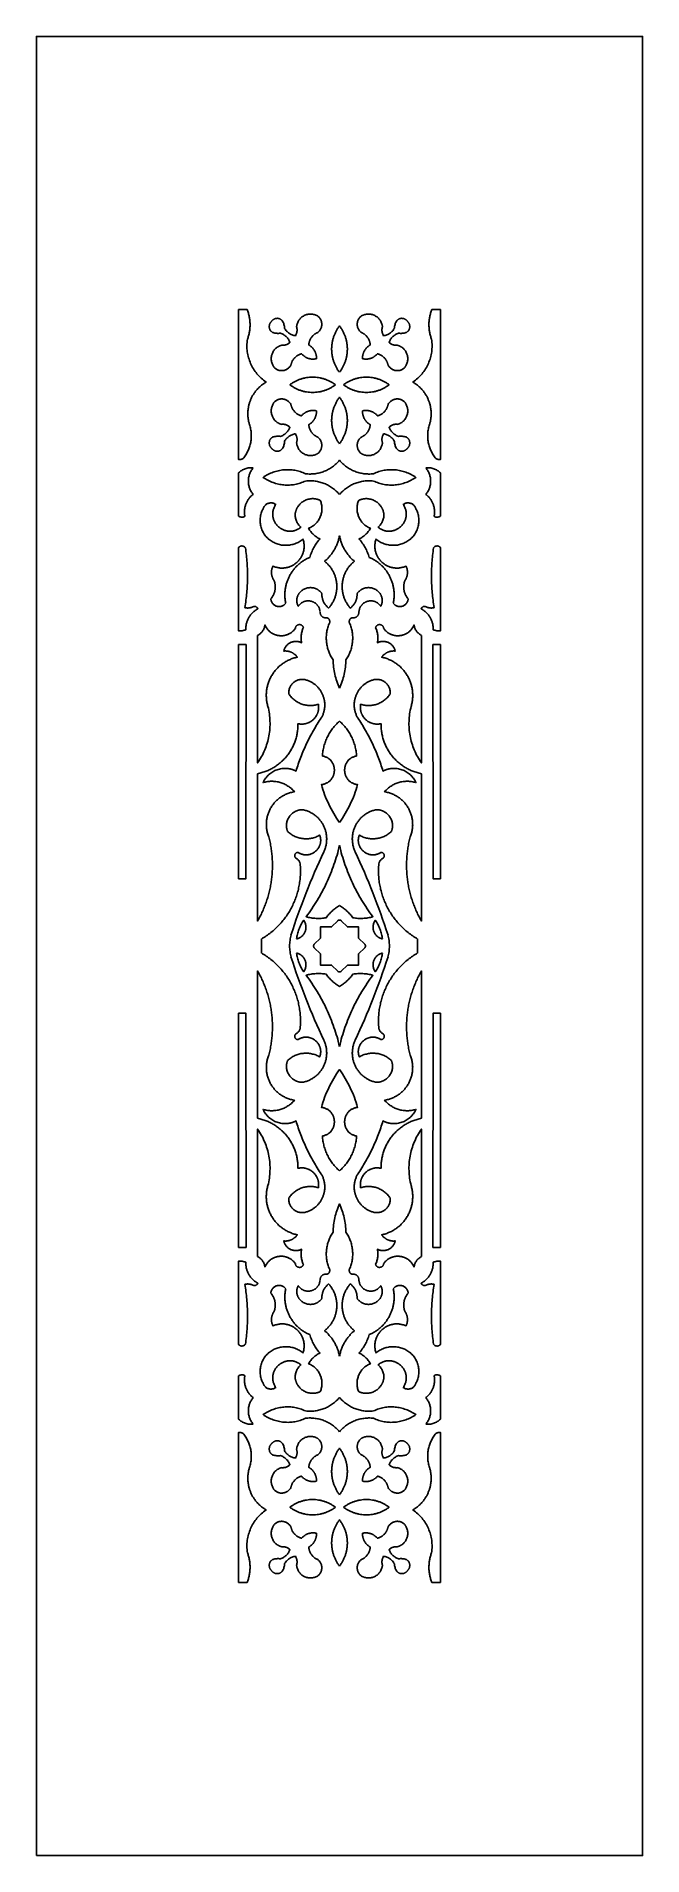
# Model space of a CAD drawing. Extents: x -149 to 151, y -466 to 434.
import ezdxf

# ---------------------------------------------------------------- set-up
doc = ezdxf.new("R2010")
doc.units = 0
doc.header["$MEASUREMENT"] = 0
doc.layers.add('LAYER_1', color=18, linetype='CONTINUOUS')

msp = doc.modelspace()

# ---------------------------------------------------------------- linework, layer by layer
at = {"layer": 'LAYER_1'}
for points in [[(-149.47, -465.6), (150.53, -465.6), (150.53, 434.4), (-149.47, 434.4)], [(-10.84, 274.93), (-11.1, 274.88), (-11.36, 274.83), (-11.61, 274.8), (-11.87, 274.77), (-12.13, 274.75), (-12.39, 274.74), (-12.64, 274.74), (-12.9, 274.75), (-13.15, 274.76), (-13.41, 274.79), (-13.66, 274.82), (-13.91, 274.86), (-14.16, 274.92), (-14.4, 274.98), (-14.65, 275.04), (-14.89, 275.12), (-15.13, 275.2), (-15.36, 275.29), (-15.6, 275.4), (-15.82, 275.5), (-16.05, 275.62), (-16.27, 275.74), (-16.49, 275.87), (-16.7, 276.01), (-16.91, 276.16), (-17.12, 276.32), (-17.32, 276.48), (-17.51, 276.65), (-17.7, 276.82), (-17.89, 277.01), (-18.06, 277.2), (-18.23, 277.4), (-18.48, 277.33), (-18.73, 277.25), (-18.97, 277.17), (-19.2, 277.08), (-19.44, 276.98), (-19.66, 276.87), (-19.89, 276.76), (-20.1, 276.63), (-20.32, 276.5), (-20.52, 276.37), (-20.73, 276.22), (-20.92, 276.07), (-21.12, 275.92), (-21.3, 275.75), (-21.48, 275.58), (-21.65, 275.41), (-21.82, 275.22), (-21.98, 275.04), (-22.14, 274.84), (-22.29, 274.64), (-22.43, 274.44), (-22.56, 274.23), (-22.69, 274.02), (-22.81, 273.8), (-22.92, 273.57), (-23.02, 273.34), (-23.12, 273.11), (-23.21, 272.88), (-23.29, 272.64), (-23.36, 272.39), (-23.42, 272.14), (-23.48, 271.89), (-23.62, 271.62), (-23.78, 271.35), (-23.96, 271.1), (-24.14, 270.87), (-24.34, 270.64), (-24.54, 270.43), (-24.76, 270.24), (-24.99, 270.06), (-25.22, 269.89), (-25.47, 269.74), (-25.72, 269.6), (-25.98, 269.47), (-26.24, 269.37), (-26.51, 269.27), (-26.78, 269.19), (-27.06, 269.13), (-27.34, 269.08), (-27.62, 269.05), (-27.9, 269.03), (-28.19, 269.03), (-28.48, 269.04), (-28.76, 269.07), (-29.04, 269.11), (-29.33, 269.18), (-29.61, 269.26), (-29.88, 269.35), (-30.16, 269.46), (-30.42, 269.59), (-30.69, 269.74), (-30.94, 269.9), (-31.19, 270.08), (-31.43, 270.28), (-31.59, 270.46), (-31.74, 270.64), (-31.89, 270.83), (-32.02, 271.02), (-32.15, 271.21), (-32.27, 271.41), (-32.49, 271.81), (-32.68, 272.21), (-32.85, 272.63), (-32.98, 273.04), (-33.08, 273.47), (-33.16, 273.89), (-33.21, 274.32), (-33.24, 274.75), (-33.23, 275.18), (-33.2, 275.61), (-33.15, 276.03), (-33.07, 276.45), (-32.96, 276.86), (-32.83, 277.27), (-32.67, 277.67), (-32.5, 278.05), (-32.29, 278.43), (-32.07, 278.8), (-31.82, 279.15), (-31.55, 279.48), (-31.25, 279.8), (-30.94, 280.1), (-30.6, 280.39), (-30.24, 280.65), (-29.87, 280.89), (-29.67, 281), (-29.47, 281.11), (-29.26, 281.21), (-29.05, 281.31), (-28.83, 281.39), (-28.61, 281.48), (-28.39, 281.55), (-28.16, 281.62), (-27.87, 281.59), (-27.59, 281.58), (-27.3, 281.58), (-27.02, 281.61), (-26.74, 281.64), (-26.46, 281.69), (-26.19, 281.76), (-25.92, 281.84), (-25.66, 281.94), (-25.4, 282.05), (-25.15, 282.18), (-24.91, 282.32), (-24.67, 282.47), (-24.44, 282.64), (-24.22, 282.82), (-24.01, 283.02), (-24.16, 283.42), (-24.34, 283.81), (-24.53, 284.19), (-24.75, 284.55), (-24.98, 284.9), (-25.24, 285.24), (-25.52, 285.55), (-25.81, 285.86), (-26.12, 286.14), (-26.44, 286.4), (-26.79, 286.65), (-27.14, 286.87), (-27.51, 287.08), (-27.9, 287.26), (-28.29, 287.42), (-28.7, 287.56), (-29.16, 287.51), (-29.62, 287.49), (-30.08, 287.49), (-30.54, 287.51), (-31, 287.56), (-31.46, 287.64), (-31.91, 287.73), (-32.36, 287.86), (-32.56, 287.97), (-32.76, 288.09), (-32.94, 288.21), (-33.11, 288.35), (-33.27, 288.5), (-33.41, 288.65), (-33.55, 288.81), (-33.67, 288.97), (-33.78, 289.14), (-33.87, 289.32), (-33.96, 289.5), (-34.03, 289.68), (-34.1, 289.87), (-34.15, 290.06), (-34.18, 290.25), (-34.21, 290.45), (-34.23, 290.64), (-34.23, 290.84), (-34.23, 291.04), (-34.21, 291.23), (-34.18, 291.43), (-34.14, 291.62), (-34.1, 291.81), (-34.04, 292), (-33.96, 292.19), (-33.88, 292.37), (-33.79, 292.55), (-33.69, 292.72), (-33.58, 292.89), (-33.46, 293.05), (-33.33, 293.2), (-33.19, 293.35), (-33.07, 293.51), (-32.94, 293.67), (-32.81, 293.82), (-32.67, 293.96), (-32.52, 294.1), (-32.36, 294.22), (-32.2, 294.33), (-32.03, 294.44), (-31.85, 294.53), (-31.68, 294.62), (-31.49, 294.69), (-31.31, 294.76), (-31.12, 294.81), (-30.93, 294.85), (-30.73, 294.89), (-30.54, 294.91), (-30.34, 294.92), (-30.14, 294.92), (-29.95, 294.9), (-29.75, 294.88), (-29.56, 294.84), (-29.36, 294.79), (-29.17, 294.73), (-28.98, 294.66), (-28.8, 294.57), (-28.62, 294.47), (-28.44, 294.36), (-28.27, 294.23), (-28.1, 294.09), (-27.94, 293.93), (-27.79, 293.76), (-27.64, 293.58), (-27.43, 293.17), (-27.25, 292.74), (-27.09, 292.31), (-26.96, 291.87), (-26.84, 291.42), (-26.76, 290.97), (-26.69, 290.51), (-26.65, 290.05), (-26.44, 289.68), (-26.2, 289.32), (-25.95, 288.98), (-25.68, 288.65), (-25.39, 288.34), (-25.08, 288.06), (-24.76, 287.79), (-24.42, 287.54), (-24.07, 287.31), (-23.71, 287.1), (-23.33, 286.91), (-22.94, 286.74), (-22.54, 286.6), (-22.13, 286.48), (-21.72, 286.39), (-21.29, 286.31), (-21.14, 286.56), (-21.01, 286.81), (-20.89, 287.07), (-20.78, 287.33), (-20.69, 287.59), (-20.61, 287.86), (-20.55, 288.14), (-20.51, 288.42), (-20.48, 288.69), (-20.46, 288.98), (-20.47, 289.26), (-20.48, 289.54), (-20.52, 289.82), (-20.57, 290.1), (-20.63, 290.37), (-20.71, 290.65), (-20.69, 290.89), (-20.66, 291.13), (-20.62, 291.36), (-20.58, 291.59), (-20.52, 291.81), (-20.47, 292.03), (-20.33, 292.47), (-20.16, 292.89), (-19.97, 293.29), (-19.76, 293.67), (-19.52, 294.04), (-19.26, 294.39), (-18.99, 294.72), (-18.69, 295.03), (-18.37, 295.32), (-18.04, 295.59), (-17.7, 295.84), (-17.34, 296.07), (-16.96, 296.27), (-16.58, 296.46), (-16.18, 296.62), (-15.78, 296.75), (-15.36, 296.86), (-14.94, 296.95), (-14.52, 297.01), (-14.09, 297.04), (-13.65, 297.04), (-13.22, 297.02), (-12.78, 296.97), (-12.35, 296.89), (-11.91, 296.78), (-11.69, 296.72), (-11.48, 296.64), (-11.26, 296.56), (-11.05, 296.47), (-10.84, 296.37), (-10.63, 296.27), (-10.42, 296.15), (-10.21, 296.03), (-9.97, 295.83), (-9.74, 295.62), (-9.53, 295.4), (-9.34, 295.17), (-9.16, 294.93), (-9, 294.69), (-8.85, 294.44), (-8.72, 294.18), (-8.61, 293.91), (-8.51, 293.64), (-8.43, 293.37), (-8.36, 293.09), (-8.31, 292.81), (-8.27, 292.53), (-8.25, 292.24), (-8.24, 291.96), (-8.25, 291.67), (-8.28, 291.39), (-8.32, 291.11), (-8.38, 290.83), (-8.45, 290.55), (-8.54, 290.28), (-8.64, 290.01), (-8.76, 289.75), (-8.89, 289.49), (-9.05, 289.24), (-9.21, 289), (-9.39, 288.76), (-9.59, 288.54), (-9.8, 288.32), (-10.03, 288.11), (-10.27, 287.92), (-10.51, 287.81), (-10.74, 287.71), (-10.97, 287.59), (-11.19, 287.46), (-11.4, 287.33), (-11.61, 287.19), (-11.81, 287.05), (-12.01, 286.89), (-12.21, 286.74), (-12.39, 286.57), (-12.57, 286.4), (-12.74, 286.22), (-12.91, 286.04), (-13.07, 285.85), (-13.23, 285.65), (-13.37, 285.46), (-13.51, 285.25), (-13.64, 285.04), (-13.77, 284.83), (-13.89, 284.61), (-14, 284.39), (-14.1, 284.16), (-14.2, 283.93), (-14.28, 283.7), (-14.36, 283.46), (-14.43, 283.22), (-14.49, 282.98), (-14.55, 282.73), (-14.59, 282.48), (-14.63, 282.23), (-14.65, 281.97), (-14.67, 281.72), (-14.45, 281.59), (-14.22, 281.45), (-14.01, 281.3), (-13.8, 281.15), (-13.6, 280.99), (-13.4, 280.83), (-13.21, 280.66), (-13.02, 280.48), (-12.85, 280.3), (-12.68, 280.11), (-12.51, 279.91), (-12.35, 279.71), (-12.2, 279.51), (-12.06, 279.3), (-11.93, 279.09), (-11.8, 278.87), (-11.68, 278.65), (-11.56, 278.42), (-11.46, 278.19), (-11.36, 277.95), (-11.27, 277.72), (-11.19, 277.48), (-11.12, 277.23), (-11.05, 276.99), (-11, 276.74), (-10.95, 276.49), (-10.91, 276.23), (-10.88, 275.98), (-10.86, 275.72), (-10.84, 275.46), (-10.84, 275.2)], [(11.91, 274.93), (12.17, 274.88), (12.42, 274.83), (12.68, 274.8), (12.94, 274.77), (13.2, 274.75), (13.45, 274.74), (13.71, 274.74), (13.96, 274.75), (14.22, 274.76), (14.47, 274.79), (14.72, 274.82), (14.97, 274.86), (15.22, 274.92), (15.47, 274.98), (15.71, 275.04), (15.95, 275.12), (16.19, 275.2), (16.43, 275.29), (16.66, 275.4), (16.89, 275.5), (17.12, 275.62), (17.34, 275.74), (17.56, 275.87), (17.77, 276.01), (17.98, 276.16), (18.18, 276.32), (18.38, 276.48), (18.58, 276.65), (18.77, 276.82), (18.95, 277.01), (19.13, 277.2), (19.3, 277.4), (19.55, 277.33), (19.79, 277.25), (20.03, 277.17), (20.27, 277.08), (20.5, 276.98), (20.73, 276.87), (20.95, 276.76), (21.17, 276.63), (21.38, 276.5), (21.59, 276.37), (21.79, 276.22), (21.99, 276.07), (22.18, 275.92), (22.37, 275.75), (22.55, 275.58), (22.72, 275.41), (22.89, 275.22), (23.05, 275.04), (23.2, 274.84), (23.35, 274.64), (23.49, 274.44), (23.63, 274.23), (23.75, 274.02), (23.87, 273.8), (23.99, 273.57), (24.09, 273.34), (24.19, 273.11), (24.27, 272.88), (24.35, 272.64), (24.43, 272.39), (24.49, 272.14), (24.54, 271.89), (24.69, 271.62), (24.85, 271.35), (25.02, 271.1), (25.21, 270.87), (25.4, 270.64), (25.61, 270.43), (25.83, 270.24), (26.05, 270.06), (26.29, 269.89), (26.53, 269.74), (26.78, 269.6), (27.04, 269.47), (27.31, 269.37), (27.57, 269.27), (27.85, 269.19), (28.12, 269.13), (28.4, 269.08), (28.69, 269.05), (28.97, 269.03), (29.26, 269.03), (29.54, 269.04), (29.83, 269.07), (30.11, 269.11), (30.39, 269.18), (30.67, 269.26), (30.95, 269.35), (31.22, 269.46), (31.49, 269.59), (31.75, 269.74), (32.01, 269.9), (32.26, 270.08), (32.5, 270.28), (32.66, 270.46), (32.81, 270.64), (32.95, 270.83), (33.09, 271.02), (33.22, 271.21), (33.34, 271.41), (33.56, 271.81), (33.75, 272.21), (33.91, 272.63), (34.05, 273.04), (34.15, 273.47), (34.23, 273.89), (34.28, 274.32), (34.3, 274.75), (34.3, 275.18), (34.27, 275.61), (34.21, 276.03), (34.13, 276.45), (34.03, 276.86), (33.9, 277.27), (33.74, 277.67), (33.56, 278.05), (33.36, 278.43), (33.13, 278.8), (32.88, 279.15), (32.61, 279.48), (32.32, 279.8), (32.01, 280.1), (31.67, 280.39), (31.31, 280.65), (30.93, 280.89), (30.74, 281), (30.53, 281.11), (30.33, 281.21), (30.12, 281.31), (29.9, 281.39), (29.68, 281.48), (29.45, 281.55), (29.22, 281.62), (28.94, 281.59), (28.65, 281.58), (28.37, 281.58), (28.09, 281.61), (27.81, 281.64), (27.53, 281.69), (27.26, 281.76), (26.99, 281.84), (26.73, 281.94), (26.47, 282.05), (26.22, 282.18), (25.97, 282.32), (25.74, 282.47), (25.51, 282.64), (25.29, 282.82), (25.08, 283.02), (25.23, 283.42), (25.4, 283.81), (25.6, 284.19), (25.81, 284.55), (26.05, 284.9), (26.31, 285.24), (26.58, 285.55), (26.87, 285.86), (27.18, 286.14), (27.51, 286.4), (27.85, 286.65), (28.21, 286.87), (28.58, 287.08), (28.97, 287.26), (29.36, 287.42), (29.77, 287.56), (30.23, 287.51), (30.69, 287.49), (31.15, 287.49), (31.61, 287.51), (32.07, 287.56), (32.52, 287.64), (32.98, 287.73), (33.42, 287.86), (33.63, 287.97), (33.83, 288.09), (34.01, 288.21), (34.18, 288.35), (34.34, 288.5), (34.48, 288.65), (34.61, 288.81), (34.74, 288.97), (34.84, 289.14), (34.94, 289.32), (35.03, 289.5), (35.1, 289.68), (35.16, 289.87), (35.21, 290.06), (35.25, 290.25), (35.28, 290.45), (35.3, 290.64), (35.3, 290.84), (35.29, 291.04), (35.28, 291.23), (35.25, 291.43), (35.21, 291.62), (35.16, 291.81), (35.1, 292), (35.03, 292.19), (34.95, 292.37), (34.86, 292.55), (34.76, 292.72), (34.65, 292.89), (34.53, 293.05), (34.4, 293.2), (34.25, 293.35), (34.14, 293.51), (34.01, 293.67), (33.88, 293.82), (33.73, 293.96), (33.58, 294.1), (33.43, 294.22), (33.26, 294.33), (33.1, 294.44), (32.92, 294.53), (32.74, 294.62), (32.56, 294.69), (32.37, 294.76), (32.19, 294.81), (31.99, 294.85), (31.8, 294.89), (31.6, 294.91), (31.41, 294.92), (31.21, 294.92), (31.01, 294.9), (30.82, 294.88), (30.62, 294.84), (30.43, 294.79), (30.24, 294.73), (30.05, 294.66), (29.87, 294.57), (29.68, 294.47), (29.51, 294.36), (29.33, 294.23), (29.17, 294.09), (29.01, 293.93), (28.85, 293.76), (28.7, 293.58), (28.5, 293.17), (28.32, 292.74), (28.16, 292.31), (28.02, 291.87), (27.91, 291.42), (27.82, 290.97), (27.76, 290.51), (27.72, 290.05), (27.5, 289.68), (27.27, 289.32), (27.02, 288.98), (26.75, 288.65), (26.46, 288.34), (26.15, 288.06), (25.83, 287.79), (25.49, 287.54), (25.14, 287.31), (24.77, 287.1), (24.4, 286.91), (24.01, 286.74), (23.61, 286.6), (23.2, 286.48), (22.78, 286.39), (22.36, 286.31), (22.21, 286.56), (22.07, 286.81), (21.95, 287.07), (21.85, 287.33), (21.75, 287.59), (21.68, 287.86), (21.62, 288.14), (21.57, 288.42), (21.54, 288.69), (21.53, 288.98), (21.53, 289.26), (21.55, 289.54), (21.58, 289.82), (21.63, 290.1), (21.7, 290.37), (21.78, 290.65), (21.76, 290.89), (21.73, 291.13), (21.69, 291.36), (21.64, 291.59), (21.59, 291.81), (21.53, 292.03), (21.39, 292.47), (21.23, 292.89), (21.04, 293.29), (20.82, 293.67), (20.59, 294.04), (20.33, 294.39), (20.05, 294.72), (19.76, 295.03), (19.44, 295.32), (19.11, 295.59), (18.76, 295.84), (18.4, 296.07), (18.03, 296.27), (17.65, 296.46), (17.25, 296.62), (16.84, 296.75), (16.43, 296.86), (16.01, 296.95), (15.59, 297.01), (15.15, 297.04), (14.72, 297.04), (14.29, 297.02), (13.85, 296.97), (13.41, 296.89), (12.98, 296.78), (12.76, 296.72), (12.54, 296.64), (12.33, 296.56), (12.12, 296.47), (11.9, 296.37), (11.69, 296.27), (11.48, 296.15), (11.27, 296.03), (11.03, 295.83), (10.81, 295.62), (10.6, 295.4), (10.41, 295.17), (10.23, 294.93), (10.07, 294.69), (9.92, 294.44), (9.79, 294.18), (9.68, 293.91), (9.58, 293.64), (9.49, 293.37), (9.43, 293.09), (9.37, 292.81), (9.34, 292.53), (9.31, 292.24), (9.31, 291.96), (9.32, 291.67), (9.35, 291.39), (9.39, 291.11), (9.44, 290.83), (9.52, 290.55), (9.6, 290.28), (9.71, 290.01), (9.83, 289.75), (9.96, 289.49), (10.11, 289.24), (10.28, 289), (10.46, 288.76), (10.66, 288.54), (10.87, 288.32), (11.1, 288.11), (11.34, 287.92), (11.58, 287.81), (11.81, 287.71), (12.03, 287.59), (12.25, 287.46), (12.47, 287.33), (12.68, 287.19), (12.88, 287.05), (13.08, 286.89), (13.27, 286.74), (13.46, 286.57), (13.64, 286.4), (13.81, 286.22), (13.98, 286.04), (14.14, 285.85), (14.29, 285.65), (14.44, 285.46), (14.58, 285.25), (14.71, 285.04), (14.84, 284.83), (14.95, 284.61), (15.06, 284.39), (15.17, 284.16), (15.26, 283.93), (15.35, 283.7), (15.43, 283.46), (15.5, 283.22), (15.56, 282.98), (15.61, 282.73), (15.66, 282.48), (15.69, 282.23), (15.72, 281.97), (15.74, 281.72), (15.51, 281.59), (15.29, 281.45), (15.08, 281.3), (14.87, 281.15), (14.66, 280.99), (14.47, 280.83), (14.27, 280.66), (14.09, 280.48), (13.91, 280.3), (13.74, 280.11), (13.58, 279.91), (13.42, 279.71), (13.27, 279.51), (13.13, 279.3), (12.99, 279.09), (12.86, 278.87), (12.74, 278.65), (12.63, 278.42), (12.53, 278.19), (12.43, 277.95), (12.34, 277.72), (12.26, 277.48), (12.18, 277.23), (12.12, 276.99), (12.06, 276.74), (12.01, 276.49), (11.97, 276.23), (11.94, 275.98), (11.92, 275.72), (11.91, 275.46), (11.91, 275.2)], [(0.53, 268.22), (0.29, 268.54), (0.06, 268.86), (-0.16, 269.19), (-0.38, 269.52), (-0.59, 269.86), (-0.79, 270.19), (-0.98, 270.53), (-1.17, 270.88), (-1.34, 271.22), (-1.51, 271.57), (-1.68, 271.92), (-1.83, 272.28), (-1.98, 272.63), (-2.12, 272.99), (-2.25, 273.35), (-2.38, 273.72), (-2.5, 274.08), (-2.61, 274.45), (-2.71, 274.82), (-2.8, 275.19), (-2.89, 275.56), (-2.97, 275.93), (-3.04, 276.31), (-3.11, 276.68), (-3.16, 277.06), (-3.21, 277.43), (-3.26, 277.81), (-3.29, 278.19), (-3.32, 278.57), (-3.34, 278.95), (-3.35, 279.33), (-3.35, 279.71), (-3.35, 280.09), (-3.34, 280.47), (-3.32, 280.85), (-3.29, 281.22), (-3.26, 281.6), (-3.21, 281.98), (-3.16, 282.36), (-3.11, 282.73), (-3.04, 283.11), (-2.97, 283.48), (-2.89, 283.85), (-2.8, 284.23), (-2.71, 284.6), (-2.61, 284.96), (-2.5, 285.33), (-2.38, 285.7), (-2.25, 286.06), (-2.12, 286.42), (-1.98, 286.78), (-1.83, 287.14), (-1.68, 287.49), (-1.51, 287.84), (-1.34, 288.19), (-1.17, 288.54), (-0.98, 288.88), (-0.79, 289.22), (-0.59, 289.56), (-0.38, 289.89), (-0.16, 290.22), (0.06, 290.55), (0.29, 290.87), (0.53, 291.19), (0.77, 290.87), (1, 290.55), (1.23, 290.22), (1.44, 289.89), (1.65, 289.56), (1.85, 289.22), (2.05, 288.88), (2.23, 288.54), (2.41, 288.19), (2.58, 287.84), (2.74, 287.49), (2.9, 287.14), (3.05, 286.78), (3.19, 286.42), (3.32, 286.06), (3.45, 285.7), (3.56, 285.33), (3.67, 284.96), (3.78, 284.6), (3.87, 284.23), (3.96, 283.85), (4.04, 283.48), (4.11, 283.11), (4.17, 282.73), (4.23, 282.36), (4.28, 281.98), (4.32, 281.6), (4.36, 281.22), (4.38, 280.85), (4.4, 280.47), (4.41, 280.09), (4.42, 279.71), (4.41, 279.33), (4.4, 278.95), (4.38, 278.57), (4.36, 278.19), (4.32, 277.81), (4.28, 277.43), (4.23, 277.06), (4.17, 276.68), (4.11, 276.31), (4.04, 275.93), (3.96, 275.56), (3.87, 275.19), (3.78, 274.82), (3.67, 274.45), (3.56, 274.08), (3.45, 273.72), (3.32, 273.35), (3.19, 272.99), (3.05, 272.63), (2.9, 272.28), (2.74, 271.92), (2.58, 271.57), (2.41, 271.22), (2.23, 270.88), (2.05, 270.53), (1.85, 270.19), (1.65, 269.86), (1.44, 269.52), (1.23, 269.19), (1, 268.86), (0.77, 268.54)], [(-1.52, 262.04), (-1.83, 262.27), (-2.15, 262.5), (-2.47, 262.72), (-2.8, 262.93), (-3.12, 263.13), (-3.45, 263.33), (-3.79, 263.52), (-4.12, 263.7), (-4.46, 263.88), (-4.81, 264.04), (-5.15, 264.2), (-5.5, 264.35), (-5.85, 264.5), (-6.2, 264.63), (-6.55, 264.76), (-6.91, 264.89), (-7.27, 265), (-7.63, 265.11), (-7.99, 265.21), (-8.35, 265.3), (-8.72, 265.39), (-9.08, 265.46), (-9.82, 265.6), (-10.55, 265.7), (-11.29, 265.78), (-12.04, 265.82), (-12.78, 265.84), (-13.52, 265.82), (-14.27, 265.78), (-15.01, 265.7), (-15.75, 265.6), (-16.48, 265.47), (-16.84, 265.39), (-17.21, 265.3), (-17.57, 265.21), (-17.93, 265.11), (-18.29, 265), (-18.65, 264.89), (-19.01, 264.77), (-19.36, 264.64), (-19.71, 264.5), (-20.06, 264.35), (-20.41, 264.2), (-20.75, 264.04), (-21.1, 263.88), (-21.44, 263.7), (-21.77, 263.52), (-22.11, 263.33), (-22.44, 263.13), (-22.77, 262.93), (-23.09, 262.72), (-23.41, 262.5), (-23.73, 262.27), (-24.04, 262.04), (-23.73, 261.81), (-23.41, 261.58), (-23.09, 261.36), (-22.77, 261.15), (-22.44, 260.95), (-22.11, 260.75), (-21.77, 260.56), (-21.44, 260.38), (-21.1, 260.21), (-20.75, 260.04), (-20.41, 259.88), (-20.06, 259.73), (-19.71, 259.58), (-19.36, 259.45), (-19.01, 259.32), (-18.65, 259.2), (-18.29, 259.08), (-17.93, 258.97), (-17.57, 258.87), (-17.21, 258.78), (-16.84, 258.69), (-16.48, 258.62), (-15.75, 258.48), (-15.01, 258.38), (-14.27, 258.31), (-13.52, 258.26), (-12.78, 258.25), (-12.04, 258.26), (-11.29, 258.31), (-10.55, 258.38), (-9.82, 258.48), (-9.08, 258.62), (-8.72, 258.7), (-8.35, 258.78), (-7.99, 258.87), (-7.63, 258.97), (-7.27, 259.08), (-6.91, 259.2), (-6.55, 259.32), (-6.2, 259.45), (-5.85, 259.58), (-5.5, 259.73), (-5.15, 259.88), (-4.81, 260.04), (-4.46, 260.21), (-4.12, 260.38), (-3.79, 260.56), (-3.45, 260.75), (-3.12, 260.95), (-2.8, 261.15), (-2.47, 261.36), (-2.15, 261.58), (-1.83, 261.81)], [(2.59, 262.04), (2.9, 262.27), (3.22, 262.5), (3.54, 262.72), (3.86, 262.93), (4.19, 263.13), (4.52, 263.33), (4.85, 263.52), (5.19, 263.7), (5.53, 263.88), (5.87, 264.04), (6.22, 264.2), (6.57, 264.35), (6.92, 264.5), (7.27, 264.63), (7.62, 264.76), (7.98, 264.89), (8.34, 265), (8.69, 265.11), (9.06, 265.21), (9.42, 265.3), (9.78, 265.39), (10.15, 265.46), (10.88, 265.6), (11.62, 265.7), (12.36, 265.78), (13.1, 265.82), (13.85, 265.84), (14.59, 265.82), (15.33, 265.78), (16.07, 265.7), (16.81, 265.6), (17.55, 265.47), (17.91, 265.39), (18.28, 265.3), (18.64, 265.21), (19, 265.11), (19.36, 265), (19.72, 264.89), (20.07, 264.77), (20.43, 264.64), (20.78, 264.5), (21.13, 264.35), (21.48, 264.2), (21.82, 264.04), (22.16, 263.88), (22.5, 263.7), (22.84, 263.52), (23.17, 263.33), (23.5, 263.13), (23.83, 262.93), (24.16, 262.72), (24.48, 262.5), (24.8, 262.27), (25.11, 262.04), (24.8, 261.81), (24.48, 261.58), (24.16, 261.36), (23.83, 261.15), (23.5, 260.95), (23.17, 260.75), (22.84, 260.56), (22.5, 260.38), (22.16, 260.21), (21.82, 260.04), (21.48, 259.88), (21.13, 259.73), (20.78, 259.58), (20.43, 259.45), (20.07, 259.32), (19.72, 259.2), (19.36, 259.08), (19, 258.97), (18.64, 258.87), (18.28, 258.78), (17.91, 258.69), (17.55, 258.62), (16.81, 258.48), (16.07, 258.38), (15.33, 258.31), (14.59, 258.26), (13.85, 258.25), (13.1, 258.26), (12.36, 258.31), (11.62, 258.38), (10.88, 258.48), (10.15, 258.62), (9.78, 258.7), (9.42, 258.78), (9.06, 258.87), (8.69, 258.97), (8.34, 259.08), (7.98, 259.2), (7.62, 259.32), (7.27, 259.45), (6.92, 259.58), (6.57, 259.73), (6.22, 259.88), (5.87, 260.04), (5.53, 260.21), (5.19, 260.38), (4.85, 260.56), (4.52, 260.75), (4.19, 260.95), (3.86, 261.15), (3.54, 261.36), (3.22, 261.58), (2.9, 261.81)], [(-10.84, 249.15), (-11.1, 249.2), (-11.36, 249.25), (-11.61, 249.29), (-11.87, 249.31), (-12.13, 249.33), (-12.39, 249.34), (-12.64, 249.34), (-12.9, 249.34), (-13.15, 249.32), (-13.41, 249.29), (-13.66, 249.26), (-13.91, 249.22), (-14.16, 249.17), (-14.4, 249.11), (-14.65, 249.04), (-14.89, 248.96), (-15.13, 248.88), (-15.36, 248.79), (-15.6, 248.69), (-15.82, 248.58), (-16.05, 248.46), (-16.27, 248.34), (-16.49, 248.21), (-16.7, 248.07), (-16.91, 247.92), (-17.12, 247.77), (-17.32, 247.61), (-17.51, 247.44), (-17.7, 247.26), (-17.89, 247.08), (-18.06, 246.88), (-18.23, 246.69), (-18.48, 246.75), (-18.73, 246.83), (-18.97, 246.91), (-19.2, 247), (-19.44, 247.1), (-19.66, 247.21), (-19.89, 247.33), (-20.1, 247.45), (-20.32, 247.58), (-20.52, 247.72), (-20.73, 247.86), (-20.92, 248.01), (-21.12, 248.17), (-21.3, 248.33), (-21.48, 248.5), (-21.65, 248.68), (-21.82, 248.86), (-21.98, 249.05), (-22.14, 249.24), (-22.29, 249.44), (-22.43, 249.64), (-22.56, 249.85), (-22.69, 250.07), (-22.81, 250.29), (-22.92, 250.51), (-23.02, 250.74), (-23.12, 250.97), (-23.21, 251.21), (-23.29, 251.45), (-23.36, 251.69), (-23.42, 251.94), (-23.48, 252.19), (-23.62, 252.47), (-23.78, 252.73), (-23.96, 252.98), (-24.14, 253.22), (-24.34, 253.44), (-24.54, 253.65), (-24.76, 253.84), (-24.99, 254.02), (-25.22, 254.19), (-25.47, 254.35), (-25.72, 254.48), (-25.98, 254.61), (-26.24, 254.72), (-26.51, 254.81), (-26.78, 254.89), (-27.06, 254.95), (-27.34, 255), (-27.62, 255.04), (-27.9, 255.06), (-28.19, 255.06), (-28.48, 255.04), (-28.76, 255.01), (-29.04, 254.97), (-29.33, 254.91), (-29.61, 254.83), (-29.88, 254.73), (-30.16, 254.62), (-30.42, 254.49), (-30.69, 254.35), (-30.94, 254.18), (-31.19, 254), (-31.43, 253.8), (-31.59, 253.62), (-31.74, 253.44), (-31.89, 253.25), (-32.02, 253.06), (-32.15, 252.87), (-32.27, 252.67), (-32.49, 252.28), (-32.68, 251.87), (-32.85, 251.46), (-32.98, 251.04), (-33.08, 250.61), (-33.16, 250.19), (-33.21, 249.76), (-33.24, 249.33), (-33.23, 248.9), (-33.2, 248.47), (-33.15, 248.05), (-33.07, 247.63), (-32.96, 247.22), (-32.83, 246.81), (-32.67, 246.42), (-32.5, 246.03), (-32.29, 245.65), (-32.07, 245.29), (-31.82, 244.94), (-31.55, 244.6), (-31.25, 244.28), (-30.94, 243.98), (-30.6, 243.7), (-30.24, 243.43), (-29.87, 243.19), (-29.67, 243.08), (-29.47, 242.97), (-29.26, 242.87), (-29.05, 242.78), (-28.83, 242.69), (-28.61, 242.61), (-28.39, 242.53), (-28.16, 242.46), (-27.87, 242.49), (-27.59, 242.5), (-27.3, 242.5), (-27.02, 242.48), (-26.74, 242.44), (-26.46, 242.39), (-26.19, 242.32), (-25.92, 242.24), (-25.66, 242.14), (-25.4, 242.03), (-25.15, 241.9), (-24.91, 241.76), (-24.67, 241.61), (-24.44, 241.44), (-24.22, 241.26), (-24.01, 241.07), (-24.16, 240.66), (-24.34, 240.27), (-24.53, 239.89), (-24.75, 239.53), (-24.98, 239.18), (-25.24, 238.85), (-25.52, 238.53), (-25.81, 238.23), (-26.12, 237.94), (-26.44, 237.68), (-26.79, 237.43), (-27.14, 237.21), (-27.51, 237), (-27.9, 236.82), (-28.29, 236.66), (-28.7, 236.52), (-29.16, 236.57), (-29.62, 236.59), (-30.08, 236.59), (-30.54, 236.57), (-31, 236.52), (-31.46, 236.45), (-31.91, 236.35), (-32.36, 236.23), (-32.56, 236.12), (-32.76, 236), (-32.94, 235.87), (-33.11, 235.73), (-33.27, 235.59), (-33.41, 235.43), (-33.55, 235.28), (-33.67, 235.11), (-33.78, 234.94), (-33.87, 234.76), (-33.96, 234.58), (-34.03, 234.4), (-34.1, 234.21), (-34.15, 234.02), (-34.18, 233.83), (-34.21, 233.63), (-34.23, 233.44), (-34.23, 233.24), (-34.23, 233.05), (-34.21, 232.85), (-34.18, 232.65), (-34.14, 232.46), (-34.1, 232.27), (-34.04, 232.08), (-33.96, 231.9), (-33.88, 231.71), (-33.79, 231.54), (-33.69, 231.36), (-33.58, 231.2), (-33.46, 231.04), (-33.33, 230.88), (-33.19, 230.74), (-33.07, 230.57), (-32.94, 230.41), (-32.81, 230.26), (-32.67, 230.12), (-32.52, 229.99), (-32.36, 229.86), (-32.2, 229.75), (-32.03, 229.65), (-31.85, 229.55), (-31.68, 229.47), (-31.49, 229.39), (-31.31, 229.33), (-31.12, 229.27), (-30.93, 229.23), (-30.73, 229.2), (-30.54, 229.18), (-30.34, 229.17), (-30.14, 229.17), (-29.95, 229.18), (-29.75, 229.2), (-29.56, 229.24), (-29.36, 229.29), (-29.17, 229.35), (-28.98, 229.43), (-28.8, 229.51), (-28.62, 229.61), (-28.44, 229.73), (-28.27, 229.85), (-28.1, 230), (-27.94, 230.15), (-27.79, 230.32), (-27.64, 230.5), (-27.43, 230.92), (-27.25, 231.34), (-27.09, 231.77), (-26.96, 232.21), (-26.84, 232.66), (-26.76, 233.11), (-26.69, 233.57), (-26.65, 234.03), (-26.44, 234.41), (-26.2, 234.76), (-25.95, 235.11), (-25.68, 235.43), (-25.39, 235.74), (-25.08, 236.03), (-24.76, 236.3), (-24.42, 236.55), (-24.07, 236.78), (-23.71, 236.99), (-23.33, 237.17), (-22.94, 237.34), (-22.54, 237.48), (-22.13, 237.6), (-21.72, 237.7), (-21.29, 237.77), (-21.14, 237.52), (-21.01, 237.27), (-20.89, 237.02), (-20.78, 236.76), (-20.69, 236.49), (-20.61, 236.22), (-20.55, 235.94), (-20.51, 235.67), (-20.48, 235.39), (-20.46, 235.11), (-20.47, 234.83), (-20.48, 234.55), (-20.52, 234.26), (-20.57, 233.99), (-20.63, 233.71), (-20.71, 233.43), (-20.69, 233.19), (-20.66, 232.96), (-20.62, 232.72), (-20.58, 232.5), (-20.52, 232.27), (-20.47, 232.05), (-20.33, 231.61), (-20.16, 231.2), (-19.97, 230.8), (-19.76, 230.41), (-19.52, 230.05), (-19.26, 229.7), (-18.99, 229.37), (-18.69, 229.05), (-18.37, 228.76), (-18.04, 228.49), (-17.7, 228.24), (-17.34, 228.01), (-16.96, 227.81), (-16.58, 227.63), (-16.18, 227.47), (-15.78, 227.33), (-15.36, 227.22), (-14.94, 227.14), (-14.52, 227.08), (-14.09, 227.04), (-13.65, 227.04), (-13.22, 227.06), (-12.78, 227.11), (-12.35, 227.19), (-11.91, 227.3), (-11.69, 227.37), (-11.48, 227.44), (-11.26, 227.52), (-11.05, 227.61), (-10.84, 227.71), (-10.63, 227.81), (-10.42, 227.93), (-10.21, 228.05), (-9.97, 228.25), (-9.74, 228.46), (-9.53, 228.68), (-9.34, 228.91), (-9.16, 229.15), (-9, 229.39), (-8.85, 229.65), (-8.72, 229.91), (-8.61, 230.17), (-8.51, 230.44), (-8.43, 230.72), (-8.36, 230.99), (-8.31, 231.27), (-8.27, 231.56), (-8.25, 231.84), (-8.24, 232.12), (-8.25, 232.41), (-8.28, 232.69), (-8.32, 232.97), (-8.38, 233.25), (-8.45, 233.53), (-8.54, 233.8), (-8.64, 234.07), (-8.76, 234.33), (-8.89, 234.59), (-9.05, 234.84), (-9.21, 235.09), (-9.39, 235.32), (-9.59, 235.55), (-9.8, 235.76), (-10.03, 235.97), (-10.27, 236.17), (-10.51, 236.27), (-10.74, 236.38), (-10.97, 236.49), (-11.19, 236.62), (-11.4, 236.75), (-11.61, 236.89), (-11.81, 237.04), (-12.01, 237.19), (-12.21, 237.35), (-12.39, 237.51), (-12.57, 237.68), (-12.74, 237.86), (-12.91, 238.04), (-13.07, 238.23), (-13.23, 238.43), (-13.37, 238.63), (-13.51, 238.83), (-13.64, 239.04), (-13.77, 239.25), (-13.89, 239.47), (-14, 239.69), (-14.1, 239.92), (-14.2, 240.15), (-14.28, 240.39), (-14.36, 240.62), (-14.43, 240.86), (-14.49, 241.11), (-14.55, 241.35), (-14.59, 241.6), (-14.63, 241.85), (-14.65, 242.11), (-14.67, 242.36), (-14.45, 242.5), (-14.22, 242.63), (-14.01, 242.78), (-13.8, 242.93), (-13.6, 243.09), (-13.4, 243.25), (-13.21, 243.43), (-13.02, 243.6), (-12.85, 243.79), (-12.68, 243.97), (-12.51, 244.17), (-12.35, 244.37), (-12.2, 244.57), (-12.06, 244.78), (-11.93, 245), (-11.8, 245.21), (-11.68, 245.44), (-11.56, 245.66), (-11.46, 245.89), (-11.36, 246.13), (-11.27, 246.37), (-11.19, 246.61), (-11.12, 246.85), (-11.05, 247.1), (-11, 247.35), (-10.95, 247.6), (-10.91, 247.85), (-10.88, 248.11), (-10.86, 248.37), (-10.84, 248.62), (-10.84, 248.89)], [(0.53, 232.89), (0.29, 233.21), (0.06, 233.53), (-0.16, 233.86), (-0.38, 234.19), (-0.59, 234.52), (-0.79, 234.86), (-0.98, 235.2), (-1.17, 235.55), (-1.34, 235.89), (-1.51, 236.24), (-1.68, 236.59), (-1.83, 236.95), (-1.98, 237.3), (-2.12, 237.66), (-2.25, 238.02), (-2.38, 238.39), (-2.5, 238.75), (-2.61, 239.12), (-2.71, 239.49), (-2.8, 239.86), (-2.89, 240.23), (-2.97, 240.6), (-3.04, 240.97), (-3.11, 241.35), (-3.16, 241.73), (-3.21, 242.1), (-3.26, 242.48), (-3.29, 242.86), (-3.32, 243.24), (-3.34, 243.62), (-3.35, 244), (-3.35, 244.38), (-3.35, 244.75), (-3.34, 245.13), (-3.32, 245.51), (-3.29, 245.89), (-3.26, 246.27), (-3.21, 246.65), (-3.16, 247.02), (-3.11, 247.4), (-3.04, 247.78), (-2.97, 248.15), (-2.89, 248.52), (-2.8, 248.89), (-2.71, 249.26), (-2.61, 249.63), (-2.5, 250), (-2.38, 250.36), (-2.25, 250.73), (-2.12, 251.09), (-1.98, 251.45), (-1.83, 251.8), (-1.68, 252.16), (-1.51, 252.51), (-1.34, 252.86), (-1.17, 253.21), (-0.98, 253.55), (-0.79, 253.89), (-0.59, 254.23), (-0.38, 254.56), (-0.16, 254.89), (0.06, 255.22), (0.29, 255.54), (0.53, 255.86), (0.77, 255.54), (1, 255.22), (1.23, 254.89), (1.44, 254.56), (1.65, 254.23), (1.85, 253.89), (2.05, 253.55), (2.23, 253.21), (2.41, 252.86), (2.58, 252.51), (2.74, 252.16), (2.9, 251.8), (3.05, 251.45), (3.19, 251.09), (3.32, 250.73), (3.45, 250.36), (3.56, 250), (3.67, 249.63), (3.78, 249.26), (3.87, 248.89), (3.96, 248.52), (4.04, 248.15), (4.11, 247.78), (4.17, 247.4), (4.23, 247.02), (4.28, 246.65), (4.32, 246.27), (4.36, 245.89), (4.38, 245.51), (4.4, 245.13), (4.41, 244.75), (4.42, 244.38), (4.41, 244), (4.4, 243.62), (4.38, 243.24), (4.36, 242.86), (4.32, 242.48), (4.28, 242.1), (4.23, 241.73), (4.17, 241.35), (4.11, 240.97), (4.04, 240.6), (3.96, 240.23), (3.87, 239.86), (3.78, 239.49), (3.67, 239.12), (3.56, 238.75), (3.45, 238.39), (3.32, 238.02), (3.19, 237.66), (3.05, 237.3), (2.9, 236.95), (2.74, 236.59), (2.58, 236.24), (2.41, 235.89), (2.23, 235.55), (2.05, 235.2), (1.85, 234.86), (1.65, 234.52), (1.44, 234.19), (1.23, 233.86), (1, 233.53), (0.77, 233.21)], [(11.91, 249.15), (12.17, 249.2), (12.42, 249.25), (12.68, 249.29), (12.94, 249.31), (13.2, 249.33), (13.45, 249.34), (13.71, 249.34), (13.96, 249.34), (14.22, 249.32), (14.47, 249.29), (14.72, 249.26), (14.97, 249.22), (15.22, 249.17), (15.47, 249.11), (15.71, 249.04), (15.95, 248.96), (16.19, 248.88), (16.43, 248.79), (16.66, 248.69), (16.89, 248.58), (17.12, 248.46), (17.34, 248.34), (17.56, 248.21), (17.77, 248.07), (17.98, 247.92), (18.18, 247.77), (18.38, 247.61), (18.58, 247.44), (18.77, 247.26), (18.95, 247.08), (19.13, 246.88), (19.3, 246.69), (19.55, 246.75), (19.79, 246.83), (20.03, 246.91), (20.27, 247), (20.5, 247.1), (20.73, 247.21), (20.95, 247.33), (21.17, 247.45), (21.38, 247.58), (21.59, 247.72), (21.79, 247.86), (21.99, 248.01), (22.18, 248.17), (22.37, 248.33), (22.55, 248.5), (22.72, 248.68), (22.89, 248.86), (23.05, 249.05), (23.2, 249.24), (23.35, 249.44), (23.49, 249.64), (23.63, 249.85), (23.75, 250.07), (23.87, 250.29), (23.99, 250.51), (24.09, 250.74), (24.19, 250.97), (24.27, 251.21), (24.35, 251.45), (24.43, 251.69), (24.49, 251.94), (24.54, 252.19), (24.69, 252.47), (24.85, 252.73), (25.02, 252.98), (25.21, 253.22), (25.4, 253.44), (25.61, 253.65), (25.83, 253.84), (26.05, 254.02), (26.29, 254.19), (26.53, 254.35), (26.78, 254.48), (27.04, 254.61), (27.31, 254.72), (27.57, 254.81), (27.85, 254.89), (28.12, 254.95), (28.4, 255), (28.69, 255.04), (28.97, 255.06), (29.26, 255.06), (29.54, 255.04), (29.83, 255.01), (30.11, 254.97), (30.39, 254.91), (30.67, 254.83), (30.95, 254.73), (31.22, 254.62), (31.49, 254.49), (31.75, 254.35), (32.01, 254.18), (32.26, 254), (32.5, 253.8), (32.66, 253.62), (32.81, 253.44), (32.95, 253.25), (33.09, 253.06), (33.22, 252.87), (33.34, 252.67), (33.56, 252.28), (33.75, 251.87), (33.91, 251.46), (34.05, 251.04), (34.15, 250.61), (34.23, 250.19), (34.28, 249.76), (34.3, 249.33), (34.3, 248.9), (34.27, 248.47), (34.21, 248.05), (34.13, 247.63), (34.03, 247.22), (33.9, 246.81), (33.74, 246.42), (33.56, 246.03), (33.36, 245.65), (33.13, 245.29), (32.88, 244.94), (32.61, 244.6), (32.32, 244.28), (32.01, 243.98), (31.67, 243.7), (31.31, 243.43), (30.93, 243.19), (30.74, 243.08), (30.53, 242.97), (30.33, 242.87), (30.12, 242.78), (29.9, 242.69), (29.68, 242.61), (29.45, 242.53), (29.22, 242.46), (28.94, 242.49), (28.65, 242.5), (28.37, 242.5), (28.09, 242.48), (27.81, 242.44), (27.53, 242.39), (27.26, 242.32), (26.99, 242.24), (26.73, 242.14), (26.47, 242.03), (26.22, 241.9), (25.97, 241.76), (25.74, 241.61), (25.51, 241.44), (25.29, 241.26), (25.08, 241.07), (25.23, 240.66), (25.4, 240.27), (25.6, 239.89), (25.81, 239.53), (26.05, 239.18), (26.31, 238.85), (26.58, 238.53), (26.87, 238.23), (27.18, 237.94), (27.51, 237.68), (27.85, 237.43), (28.21, 237.21), (28.58, 237), (28.97, 236.82), (29.36, 236.66), (29.77, 236.52), (30.23, 236.57), (30.69, 236.59), (31.15, 236.59), (31.61, 236.57), (32.07, 236.52), (32.52, 236.45), (32.98, 236.35), (33.42, 236.23), (33.63, 236.12), (33.83, 236), (34.01, 235.87), (34.18, 235.73), (34.34, 235.59), (34.48, 235.43), (34.61, 235.28), (34.74, 235.11), (34.84, 234.94), (34.94, 234.76), (35.03, 234.58), (35.1, 234.4), (35.16, 234.21), (35.21, 234.02), (35.25, 233.83), (35.28, 233.63), (35.3, 233.44), (35.3, 233.24), (35.29, 233.05), (35.28, 232.85), (35.25, 232.65), (35.21, 232.46), (35.16, 232.27), (35.1, 232.08), (35.03, 231.9), (34.95, 231.71), (34.86, 231.54), (34.76, 231.36), (34.65, 231.2), (34.53, 231.04), (34.4, 230.88), (34.25, 230.74), (34.14, 230.57), (34.01, 230.41), (33.88, 230.26), (33.73, 230.12), (33.58, 229.99), (33.43, 229.86), (33.26, 229.75), (33.1, 229.65), (32.92, 229.55), (32.74, 229.47), (32.56, 229.39), (32.37, 229.33), (32.19, 229.27), (31.99, 229.23), (31.8, 229.2), (31.6, 229.18), (31.41, 229.17), (31.21, 229.17), (31.01, 229.18), (30.82, 229.2), (30.62, 229.24), (30.43, 229.29), (30.24, 229.35), (30.05, 229.43), (29.87, 229.51), (29.68, 229.61), (29.51, 229.73), (29.33, 229.85), (29.17, 230), (29.01, 230.15), (28.85, 230.32), (28.7, 230.5), (28.5, 230.92), (28.32, 231.34), (28.16, 231.77), (28.02, 232.21), (27.91, 232.66), (27.82, 233.11), (27.76, 233.57), (27.72, 234.03), (27.5, 234.41), (27.27, 234.76), (27.02, 235.11), (26.75, 235.43), (26.46, 235.74), (26.15, 236.03), (25.83, 236.3), (25.49, 236.55), (25.14, 236.78), (24.77, 236.99), (24.4, 237.17), (24.01, 237.34), (23.61, 237.48), (23.2, 237.6), (22.78, 237.7), (22.36, 237.77), (22.21, 237.52), (22.07, 237.27), (21.95, 237.02), (21.85, 236.76), (21.75, 236.49), (21.68, 236.22), (21.62, 235.94), (21.57, 235.67), (21.54, 235.39), (21.53, 235.11), (21.53, 234.83), (21.55, 234.55), (21.58, 234.26), (21.63, 233.99), (21.7, 233.71), (21.78, 233.43), (21.76, 233.19), (21.73, 232.96), (21.69, 232.72), (21.64, 232.5), (21.59, 232.27), (21.53, 232.05), (21.39, 231.61), (21.23, 231.2), (21.04, 230.8), (20.82, 230.41), (20.59, 230.05), (20.33, 229.7), (20.05, 229.37), (19.76, 229.05), (19.44, 228.76), (19.11, 228.49), (18.76, 228.24), (18.4, 228.01), (18.03, 227.81), (17.65, 227.63), (17.25, 227.47), (16.84, 227.33), (16.43, 227.22), (16.01, 227.14), (15.59, 227.08), (15.15, 227.04), (14.72, 227.04), (14.29, 227.06), (13.85, 227.11), (13.41, 227.19), (12.98, 227.3), (12.76, 227.37), (12.54, 227.44), (12.33, 227.52), (12.12, 227.61), (11.9, 227.71), (11.69, 227.81), (11.48, 227.93), (11.27, 228.05), (11.03, 228.25), (10.81, 228.46), (10.6, 228.68), (10.41, 228.91), (10.23, 229.15), (10.07, 229.39), (9.92, 229.65), (9.79, 229.91), (9.68, 230.17), (9.58, 230.44), (9.49, 230.72), (9.43, 230.99), (9.37, 231.27), (9.34, 231.56), (9.31, 231.84), (9.31, 232.12), (9.32, 232.41), (9.35, 232.69), (9.39, 232.97), (9.44, 233.25), (9.52, 233.53), (9.6, 233.8), (9.71, 234.07), (9.83, 234.33), (9.96, 234.59), (10.11, 234.84), (10.28, 235.09), (10.46, 235.32), (10.66, 235.55), (10.87, 235.76), (11.1, 235.97), (11.34, 236.17), (11.58, 236.27), (11.81, 236.38), (12.03, 236.49), (12.25, 236.62), (12.47, 236.75), (12.68, 236.89), (12.88, 237.04), (13.08, 237.19), (13.27, 237.35), (13.46, 237.51), (13.64, 237.68), (13.81, 237.86), (13.98, 238.04), (14.14, 238.23), (14.29, 238.43), (14.44, 238.63), (14.58, 238.83), (14.71, 239.04), (14.84, 239.25), (14.95, 239.47), (15.06, 239.69), (15.17, 239.92), (15.26, 240.15), (15.35, 240.39), (15.43, 240.62), (15.5, 240.86), (15.56, 241.11), (15.61, 241.35), (15.66, 241.6), (15.69, 241.85), (15.72, 242.11), (15.74, 242.36), (15.51, 242.5), (15.29, 242.63), (15.08, 242.78), (14.87, 242.93), (14.66, 243.09), (14.47, 243.25), (14.27, 243.43), (14.09, 243.6), (13.91, 243.79), (13.74, 243.97), (13.58, 244.17), (13.42, 244.37), (13.27, 244.57), (13.13, 244.78), (12.99, 245), (12.86, 245.21), (12.74, 245.44), (12.63, 245.66), (12.53, 245.89), (12.43, 246.13), (12.34, 246.37), (12.26, 246.61), (12.18, 246.85), (12.12, 247.1), (12.06, 247.35), (12.01, 247.6), (11.97, 247.85), (11.94, 248.11), (11.92, 248.37), (11.91, 248.62), (11.91, 248.89)], [(-42.2, 220.92), (-42.49, 220.56), (-42.76, 220.19), (-43.01, 219.81), (-43.24, 219.42), (-43.45, 219.03), (-43.65, 218.63), (-43.83, 218.22), (-43.98, 217.81), (-44.12, 217.39), (-44.24, 216.97), (-44.35, 216.54), (-44.43, 216.11), (-44.49, 215.68), (-44.54, 215.25), (-44.57, 214.81), (-44.58, 214.38), (-44.57, 213.94), (-44.54, 213.51), (-44.49, 213.07), (-44.43, 212.64), (-44.35, 212.21), (-44.24, 211.78), (-44.12, 211.36), (-43.98, 210.94), (-43.83, 210.53), (-43.65, 210.12), (-43.45, 209.72), (-43.24, 209.33), (-43.01, 208.94), (-42.76, 208.56), (-42.49, 208.2), (-42.2, 207.84), (-42.51, 207.59), (-42.81, 207.34), (-43.1, 207.08), (-43.37, 206.81), (-43.64, 206.53), (-43.9, 206.24), (-44.14, 205.94), (-44.38, 205.64), (-44.6, 205.33), (-44.81, 205.01), (-45.01, 204.68), (-45.19, 204.35), (-45.37, 204.01), (-45.53, 203.67), (-45.68, 203.32), (-45.82, 202.97), (-45.95, 202.61), (-46.06, 202.25), (-46.16, 201.88), (-46.25, 201.51), (-46.33, 201.14), (-46.39, 200.76), (-46.44, 200.39), (-46.47, 200), (-46.5, 199.62), (-46.51, 199.24), (-46.5, 198.85), (-46.48, 198.47), (-46.45, 198.08), (-46.4, 197.69), (-46.34, 197.3), (-46.27, 196.92), (-46.46, 196.81), (-46.65, 196.73), (-46.85, 196.65), (-47.06, 196.6), (-47.26, 196.56), (-47.47, 196.53), (-47.67, 196.53), (-47.88, 196.53), (-48.08, 196.55), (-48.28, 196.59), (-48.48, 196.64), (-48.68, 196.71), (-48.86, 196.79), (-49.05, 196.88), (-49.22, 196.99), (-49.39, 197.11), (-49.39, 218.48), (-49.03, 218.83), (-48.65, 219.15), (-48.26, 219.44), (-47.85, 219.71), (-47.42, 219.96), (-46.99, 220.18), (-46.54, 220.37), (-46.08, 220.54), (-45.62, 220.69), (-45.14, 220.8), (-44.66, 220.89), (-44.18, 220.95), (-43.69, 220.99), (-43.19, 220.99), (-42.7, 220.97)], [(0.53, 207.78), (0.15, 208.23), (-0.26, 208.66), (-0.67, 209.08), (-1.09, 209.49), (-1.53, 209.88), (-1.98, 210.26), (-2.44, 210.62), (-2.91, 210.97), (-3.39, 211.3), (-3.88, 211.62), (-4.38, 211.92), (-4.88, 212.21), (-5.4, 212.48), (-5.92, 212.74), (-6.45, 212.98), (-6.99, 213.2), (-7.54, 213.41), (-8.09, 213.6), (-8.65, 213.77), (-9.21, 213.93), (-9.78, 214.07), (-10.36, 214.19), (-10.94, 214.3), (-11.52, 214.39), (-12.11, 214.46), (-12.7, 214.51), (-13.29, 214.54), (-13.88, 214.56), (-14.48, 214.56), (-15.08, 214.54), (-15.68, 214.5), (-16.28, 214.44), (-16.91, 214.14), (-17.55, 213.87), (-18.2, 213.62), (-18.85, 213.39), (-19.51, 213.19), (-20.18, 213.01), (-20.85, 212.85), (-21.52, 212.72), (-22.2, 212.61), (-22.89, 212.53), (-23.57, 212.47), (-24.26, 212.43), (-24.94, 212.41), (-25.63, 212.41), (-26.32, 212.44), (-27, 212.49), (-27.69, 212.57), (-28.37, 212.66), (-29.05, 212.78), (-29.72, 212.92), (-30.39, 213.08), (-31.06, 213.26), (-31.72, 213.46), (-32.37, 213.68), (-33.01, 213.93), (-33.65, 214.2), (-34.28, 214.48), (-34.9, 214.79), (-35.51, 215.12), (-36.11, 215.47), (-36.69, 215.84), (-37.27, 216.23), (-36.69, 216.62), (-36.11, 216.99), (-35.51, 217.34), (-34.9, 217.67), (-34.28, 217.98), (-33.65, 218.26), (-33.01, 218.53), (-32.37, 218.77), (-31.72, 219), (-31.06, 219.2), (-30.39, 219.38), (-29.72, 219.54), (-29.05, 219.68), (-28.37, 219.8), (-27.69, 219.89), (-27, 219.97), (-26.32, 220.02), (-25.63, 220.05), (-24.94, 220.05), (-24.26, 220.03), (-23.57, 219.99), (-22.89, 219.93), (-22.2, 219.85), (-21.52, 219.74), (-20.85, 219.61), (-20.18, 219.45), (-19.51, 219.27), (-18.85, 219.07), (-18.2, 218.84), (-17.55, 218.59), (-16.91, 218.32), (-16.28, 218.02), (-15.68, 217.96), (-15.08, 217.92), (-14.48, 217.9), (-13.88, 217.9), (-13.29, 217.91), (-12.7, 217.95), (-12.11, 218), (-11.52, 218.07), (-10.94, 218.16), (-10.36, 218.27), (-9.78, 218.39), (-9.21, 218.53), (-8.65, 218.69), (-8.09, 218.86), (-7.54, 219.05), (-6.99, 219.26), (-6.45, 219.48), (-5.92, 219.72), (-5.4, 219.98), (-4.88, 220.25), (-4.38, 220.54), (-3.88, 220.84), (-3.39, 221.16), (-2.91, 221.49), (-2.44, 221.84), (-1.98, 222.2), (-1.53, 222.58), (-1.09, 222.97), (-0.67, 223.38), (-0.26, 223.8), (0.15, 224.23), (0.53, 224.68), (0.92, 224.23), (1.32, 223.8), (1.74, 223.38), (2.16, 222.97), (2.6, 222.58), (3.05, 222.2), (3.51, 221.84), (3.98, 221.49), (4.46, 221.16), (4.94, 220.84), (5.44, 220.54), (5.95, 220.25), (6.47, 219.98), (6.99, 219.72), (7.52, 219.48), (8.06, 219.26), (8.61, 219.05), (9.16, 218.86), (9.72, 218.69), (10.28, 218.53), (10.85, 218.39), (11.42, 218.27), (12, 218.16), (12.59, 218.07), (13.17, 218), (13.76, 217.95), (14.35, 217.91), (14.95, 217.9), (15.55, 217.9), (16.15, 217.92), (16.75, 217.96), (17.35, 218.02), (17.98, 218.32), (18.62, 218.59), (19.26, 218.84), (19.92, 219.07), (20.58, 219.27), (21.24, 219.45), (21.92, 219.61), (22.59, 219.74), (23.27, 219.85), (23.95, 219.93), (24.64, 219.99), (25.32, 220.03), (26.01, 220.05), (26.7, 220.05), (27.38, 220.02), (28.07, 219.97), (28.75, 219.89), (29.44, 219.8), (30.11, 219.68), (30.79, 219.54), (31.46, 219.38), (32.12, 219.2), (32.78, 219), (33.44, 218.77), (34.08, 218.53), (34.72, 218.26), (35.35, 217.98), (35.97, 217.67), (36.57, 217.34), (37.17, 216.99), (37.76, 216.62), (38.34, 216.23), (37.76, 215.84), (37.17, 215.47), (36.57, 215.12), (35.97, 214.79), (35.35, 214.48), (34.72, 214.2), (34.08, 213.93), (33.44, 213.68), (32.78, 213.46), (32.12, 213.26), (31.46, 213.08), (30.79, 212.92), (30.11, 212.78), (29.44, 212.66), (28.75, 212.57), (28.07, 212.49), (27.38, 212.44), (26.7, 212.41), (26.01, 212.41), (25.32, 212.43), (24.64, 212.47), (23.95, 212.53), (23.27, 212.61), (22.59, 212.72), (21.92, 212.85), (21.24, 213.01), (20.58, 213.19), (19.92, 213.39), (19.26, 213.62), (18.62, 213.87), (17.98, 214.14), (17.35, 214.44), (16.75, 214.5), (16.15, 214.54), (15.55, 214.56), (14.95, 214.56), (14.35, 214.54), (13.76, 214.51), (13.17, 214.46), (12.59, 214.39), (12, 214.3), (11.42, 214.19), (10.85, 214.07), (10.28, 213.93), (9.72, 213.77), (9.16, 213.6), (8.61, 213.41), (8.06, 213.2), (7.52, 212.98), (6.99, 212.74), (6.47, 212.48), (5.95, 212.21), (5.44, 211.92), (4.94, 211.62), (4.46, 211.3), (3.98, 210.97), (3.51, 210.62), (3.05, 210.26), (2.6, 209.88), (2.16, 209.49), (1.74, 209.08), (1.32, 208.66), (0.92, 208.23)], [(43.27, 220.92), (43.55, 220.56), (43.82, 220.19), (44.07, 219.81), (44.31, 219.42), (44.52, 219.03), (44.72, 218.63), (44.89, 218.22), (45.05, 217.81), (45.19, 217.39), (45.31, 216.97), (45.41, 216.54), (45.5, 216.11), (45.56, 215.68), (45.61, 215.25), (45.64, 214.81), (45.64, 214.38), (45.64, 213.94), (45.61, 213.51), (45.56, 213.07), (45.5, 212.64), (45.41, 212.21), (45.31, 211.78), (45.19, 211.36), (45.05, 210.94), (44.89, 210.53), (44.72, 210.12), (44.52, 209.72), (44.31, 209.33), (44.07, 208.94), (43.82, 208.56), (43.55, 208.2), (43.27, 207.84), (43.58, 207.59), (43.88, 207.34), (44.16, 207.08), (44.44, 206.81), (44.71, 206.53), (44.96, 206.24), (45.21, 205.94), (45.44, 205.64), (45.66, 205.33), (45.88, 205.01), (46.07, 204.68), (46.26, 204.35), (46.44, 204.01), (46.6, 203.67), (46.75, 203.32), (46.89, 202.97), (47.02, 202.61), (47.13, 202.25), (47.23, 201.88), (47.32, 201.51), (47.39, 201.14), (47.46, 200.76), (47.51, 200.39), (47.54, 200), (47.56, 199.62), (47.57, 199.24), (47.57, 198.85), (47.55, 198.47), (47.52, 198.08), (47.47, 197.69), (47.41, 197.3), (47.33, 196.92), (47.53, 196.81), (47.72, 196.73), (47.92, 196.65), (48.12, 196.6), (48.33, 196.56), (48.53, 196.53), (48.74, 196.53), (48.95, 196.53), (49.15, 196.55), (49.35, 196.59), (49.55, 196.64), (49.74, 196.71), (49.93, 196.79), (50.11, 196.88), (50.29, 196.99), (50.46, 197.11), (50.46, 218.48), (50.1, 218.83), (49.72, 219.15), (49.32, 219.44), (48.91, 219.71), (48.49, 219.96), (48.05, 220.18), (47.61, 220.37), (47.15, 220.54), (46.68, 220.69), (46.21, 220.8), (45.73, 220.89), (45.24, 220.95), (44.75, 220.99), (44.26, 220.99), (43.76, 220.97)], [(-8.97, 204.85), (-9.22, 204.96), (-9.47, 205.07), (-9.72, 205.16), (-9.97, 205.25), (-10.22, 205.33), (-10.47, 205.41), (-10.73, 205.47), (-10.98, 205.53), (-11.23, 205.58), (-11.49, 205.62), (-11.74, 205.65), (-11.99, 205.68), (-12.5, 205.71), (-13, 205.71), (-13.5, 205.68), (-14, 205.62), (-14.49, 205.53), (-14.97, 205.42), (-15.45, 205.28), (-15.91, 205.11), (-16.36, 204.92), (-16.81, 204.71), (-17.24, 204.46), (-17.65, 204.2), (-18.06, 203.91), (-18.44, 203.6), (-18.81, 203.27), (-19.16, 202.92), (-19.49, 202.54), (-19.8, 202.15), (-20.09, 201.74), (-20.35, 201.3), (-20.47, 201.08), (-20.59, 200.85), (-20.7, 200.62), (-20.81, 200.38), (-20.9, 200.14), (-20.99, 199.9), (-21.08, 199.65), (-21.15, 199.4), (-21.22, 199.14), (-21.29, 198.88), (-21.34, 198.61), (-21.39, 198.34), (-21.42, 197.87), (-21.41, 197.39), (-21.38, 196.92), (-21.32, 196.45), (-21.23, 195.98), (-21.12, 195.53), (-20.98, 195.08), (-20.81, 194.65), (-20.62, 194.22), (-20.4, 193.8), (-20.16, 193.4), (-19.89, 193.01), (-19.6, 192.64), (-19.28, 192.29), (-18.95, 191.95), (-18.59, 191.63), (-18.94, 191.35), (-19.3, 191.09), (-19.66, 190.85), (-20.02, 190.63), (-20.39, 190.43), (-20.76, 190.26), (-21.13, 190.1), (-21.5, 189.97), (-21.87, 189.86), (-22.25, 189.76), (-22.62, 189.69), (-22.99, 189.63), (-23.36, 189.59), (-23.73, 189.57), (-24.1, 189.57), (-24.46, 189.58), (-24.83, 189.62), (-25.19, 189.66), (-25.54, 189.73), (-25.9, 189.81), (-26.24, 189.9), (-26.59, 190.01), (-26.93, 190.13), (-27.26, 190.27), (-27.58, 190.42), (-27.9, 190.59), (-28.22, 190.76), (-28.52, 190.95), (-28.82, 191.16), (-29.11, 191.37), (-29.39, 191.6), (-29.66, 191.83), (-29.93, 192.08), (-30.18, 192.34), (-30.42, 192.6), (-30.65, 192.88), (-30.87, 193.16), (-31.08, 193.46), (-31.27, 193.76), (-31.46, 194.07), (-31.63, 194.39), (-31.79, 194.71), (-31.93, 195.04), (-32.06, 195.38), (-32.17, 195.72), (-32.27, 196.07), (-32.35, 196.42), (-32.42, 196.78), (-32.47, 197.14), (-32.51, 197.51), (-32.52, 197.88), (-32.52, 198.25), (-32.5, 198.63), (-32.47, 199.01), (-32.41, 199.39), (-32.33, 199.77), (-32.24, 200.15), (-32.12, 200.53), (-31.99, 200.92), (-31.83, 201.3), (-31.65, 201.69), (-31.45, 202.07), (-31.22, 202.45), (-30.98, 202.83), (-31.26, 203.01), (-31.56, 203.17), (-31.86, 203.31), (-32.18, 203.42), (-32.5, 203.5), (-32.82, 203.56), (-33.14, 203.59), (-33.47, 203.6), (-33.8, 203.58), (-34.12, 203.54), (-34.44, 203.47), (-34.76, 203.38), (-35.07, 203.27), (-35.37, 203.13), (-35.66, 202.96), (-35.95, 202.77), (-36.14, 202.52), (-36.33, 202.27), (-36.51, 202.02), (-36.69, 201.76), (-36.85, 201.5), (-37.01, 201.23), (-37.17, 200.97), (-37.31, 200.7), (-37.45, 200.42), (-37.58, 200.15), (-37.82, 199.59), (-38.03, 199.03), (-38.22, 198.46), (-38.37, 197.88), (-38.5, 197.3), (-38.6, 196.72), (-38.67, 196.13), (-38.71, 195.54), (-38.72, 194.95), (-38.71, 194.36), (-38.67, 193.78), (-38.6, 193.19), (-38.5, 192.61), (-38.38, 192.03), (-38.22, 191.46), (-38.05, 190.9), (-37.84, 190.34), (-37.61, 189.79), (-37.35, 189.26), (-37.06, 188.73), (-36.74, 188.22), (-36.4, 187.72), (-36.22, 187.47), (-36.04, 187.23), (-35.84, 186.99), (-35.64, 186.76), (-35.44, 186.53), (-35.22, 186.31), (-35, 186.09), (-34.78, 185.87), (-34.54, 185.66), (-34.3, 185.45), (-33.83, 185.1), (-33.35, 184.78), (-32.86, 184.47), (-32.36, 184.19), (-31.85, 183.94), (-31.33, 183.7), (-30.81, 183.49), (-30.27, 183.3), (-29.74, 183.14), (-29.19, 183), (-28.65, 182.88), (-28.1, 182.78), (-27.54, 182.71), (-26.99, 182.66), (-26.43, 182.63), (-25.88, 182.63), (-25.32, 182.65), (-24.77, 182.69), (-24.21, 182.76), (-23.66, 182.85), (-23.12, 182.96), (-22.57, 183.09), (-22.03, 183.25), (-21.5, 183.43), (-20.98, 183.63), (-20.46, 183.86), (-19.95, 184.1), (-19.44, 184.38), (-18.95, 184.67), (-18.47, 184.99), (-17.99, 185.33), (-17.53, 185.69), (-17.4, 185.27), (-17.29, 184.85), (-17.19, 184.43), (-17.11, 184.01), (-17.05, 183.59), (-17.01, 183.18), (-16.98, 182.77), (-16.96, 182.36), (-16.96, 181.96), (-16.98, 181.56), (-17.01, 181.16), (-17.06, 180.77), (-17.12, 180.38), (-17.19, 180), (-17.28, 179.62), (-17.38, 179.24), (-17.5, 178.88), (-17.62, 178.51), (-17.77, 178.16), (-17.92, 177.8), (-18.08, 177.46), (-18.26, 177.12), (-18.45, 176.79), (-18.65, 176.47), (-18.86, 176.15), (-19.08, 175.84), (-19.31, 175.54), (-19.55, 175.25), (-19.8, 174.96), (-20.06, 174.69), (-20.33, 174.42), (-20.61, 174.16), (-20.89, 173.91), (-21.19, 173.68), (-21.49, 173.45), (-21.8, 173.23), (-22.12, 173.02), (-22.44, 172.83), (-22.77, 172.64), (-23.11, 172.47), (-23.45, 172.3), (-23.8, 172.15), (-24.16, 172.01), (-24.52, 171.89), (-24.89, 171.77), (-25.26, 171.67), (-25.63, 171.59), (-26.01, 171.51), (-26.39, 171.45), (-26.78, 171.41), (-27.17, 171.37), (-27.56, 171.36), (-27.96, 171.35), (-28.36, 171.37), (-28.76, 171.39), (-29.16, 171.44), (-29.56, 171.49), (-29.97, 171.57), (-30.37, 171.66), (-30.78, 171.77), (-31.18, 171.89), (-31.59, 172.03), (-32, 172.19), (-32.4, 172.37), (-32.5, 172.15), (-32.6, 171.92), (-32.68, 171.7), (-32.76, 171.47), (-32.83, 171.24), (-32.9, 171.01), (-32.95, 170.78), (-33, 170.55), (-33.04, 170.31), (-33.07, 170.08), (-33.09, 169.84), (-33.11, 169.6), (-33.11, 169.37), (-33.11, 169.13), (-33.11, 168.9), (-33.09, 168.66), (-33.07, 168.43), (-33.04, 168.19), (-33, 167.96), (-32.95, 167.73), (-32.9, 167.5), (-32.84, 167.27), (-32.77, 167.04), (-32.69, 166.82), (-32.61, 166.59), (-32.52, 166.37), (-32.42, 166.16), (-32.31, 165.94), (-32.19, 165.73), (-32.07, 165.52), (-31.94, 165.32), (-31.81, 165.11), (-31.7, 164.82), (-31.61, 164.53), (-31.53, 164.24), (-31.46, 163.94), (-31.4, 163.64), (-31.35, 163.35), (-31.31, 163.05), (-31.28, 162.75), (-31.26, 162.45), (-31.25, 162.15), (-31.25, 161.85), (-31.26, 161.55), (-31.28, 161.25), (-31.31, 160.96), (-31.35, 160.66), (-31.4, 160.37), (-31.46, 160.07), (-31.53, 159.78), (-31.6, 159.5), (-31.69, 159.21), (-31.79, 158.93), (-31.89, 158.65), (-32.01, 158.37), (-32.14, 158.1), (-32.27, 157.83), (-32.41, 157.57), (-32.57, 157.31), (-32.73, 157.05), (-32.9, 156.8), (-33.08, 156.55), (-33.27, 156.31), (-33.47, 156.08), (-33.42, 155.73), (-33.35, 155.41), (-33.26, 155.09), (-33.14, 154.8), (-33.01, 154.51), (-32.85, 154.25), (-32.68, 153.99), (-32.49, 153.76), (-32.28, 153.54), (-32.06, 153.34), (-31.83, 153.16), (-31.58, 152.99), (-31.33, 152.84), (-31.06, 152.71), (-30.79, 152.6), (-30.51, 152.51), (-30.22, 152.43), (-29.93, 152.38), (-29.64, 152.35), (-29.34, 152.34), (-29.05, 152.35), (-28.75, 152.38), (-28.46, 152.43), (-28.17, 152.5), (-27.88, 152.6), (-27.6, 152.72), (-27.33, 152.86), (-27.06, 153.03), (-26.8, 153.22), (-26.55, 153.43), (-26.32, 153.67), (-26.1, 153.94), (-26.18, 154.38), (-26.26, 154.82), (-26.33, 155.26), (-26.39, 155.7), (-26.43, 156.15), (-26.47, 156.59), (-26.5, 157.03), (-26.52, 157.47), (-26.52, 157.91), (-26.52, 158.34), (-26.51, 158.78), (-26.49, 159.21), (-26.46, 159.65), (-26.42, 160.08), (-26.37, 160.51), (-26.32, 160.94), (-26.25, 161.36), (-26.18, 161.79), (-26.09, 162.21), (-26, 162.63), (-25.9, 163.05), (-25.79, 163.46), (-25.67, 163.87), (-25.54, 164.28), (-25.4, 164.68), (-25.26, 165.09), (-25.11, 165.48), (-24.94, 165.88), (-24.78, 166.27), (-24.6, 166.66), (-24.41, 167.04), (-24.22, 167.42), (-24.02, 167.8), (-23.81, 168.17), (-23.59, 168.54), (-23.36, 168.9), (-23.13, 169.26), (-22.89, 169.61), (-22.64, 169.96), (-22.39, 170.3), (-22.13, 170.64), (-21.86, 170.97), (-21.58, 171.3), (-21.29, 171.62), (-21, 171.93), (-20.7, 172.24), (-20.4, 172.55), (-20.09, 172.84), (-19.77, 173.13), (-19.44, 173.42), (-19.11, 173.7), (-18.77, 173.97), (-18.42, 174.23), (-18.07, 174.49), (-17.71, 174.74), (-17.35, 174.98), (-16.97, 175.22), (-16.6, 175.45), (-16.21, 175.67), (-15.82, 175.88), (-15.43, 176.08), (-15.03, 176.28), (-14.62, 176.47), (-14.2, 176.65), (-14.01, 177.28), (-13.79, 177.91), (-13.56, 178.53), (-13.32, 179.14), (-13.06, 179.74), (-12.78, 180.34), (-12.48, 180.93), (-12.17, 181.51), (-11.84, 182.08), (-11.5, 182.64), (-11.14, 183.19), (-10.77, 183.74), (-10.38, 184.27), (-9.98, 184.79), (-9.56, 185.3), (-9.13, 185.8), (-9.57, 186.01), (-10.01, 186.24), (-10.44, 186.48), (-10.85, 186.75), (-11.26, 187.02), (-11.65, 187.32), (-12.03, 187.63), (-12.39, 187.95), (-12.74, 188.29), (-13.08, 188.65), (-13.4, 189.02), (-13.71, 189.4), (-14, 189.79), (-14.28, 190.2), (-14.54, 190.62), (-14.78, 191.05), (-14.27, 191.26), (-13.79, 191.5), (-13.32, 191.76), (-12.87, 192.04), (-12.43, 192.34), (-12.02, 192.66), (-11.62, 193), (-11.25, 193.36), (-10.89, 193.73), (-10.55, 194.12), (-10.24, 194.52), (-9.94, 194.94), (-9.67, 195.37), (-9.41, 195.81), (-9.18, 196.26), (-8.97, 196.73), (-8.79, 197.2), (-8.62, 197.68), (-8.48, 198.17), (-8.37, 198.67), (-8.28, 199.17), (-8.21, 199.68), (-8.17, 200.2), (-8.15, 200.71), (-8.16, 201.23), (-8.19, 201.75), (-8.25, 202.27), (-8.34, 202.79), (-8.46, 203.31), (-8.6, 203.82), (-8.77, 204.34)], [(10.04, 204.85), (10.28, 204.96), (10.53, 205.07), (10.78, 205.16), (11.03, 205.25), (11.29, 205.33), (11.54, 205.41), (11.79, 205.47), (12.05, 205.53), (12.3, 205.58), (12.55, 205.62), (12.81, 205.65), (13.06, 205.68), (13.57, 205.71), (14.07, 205.71), (14.57, 205.68), (15.07, 205.62), (15.56, 205.53), (16.04, 205.42), (16.51, 205.28), (16.98, 205.11), (17.43, 204.92), (17.87, 204.71), (18.3, 204.46), (18.72, 204.2), (19.12, 203.91), (19.51, 203.6), (19.88, 203.27), (20.23, 202.92), (20.56, 202.54), (20.86, 202.15), (21.15, 201.74), (21.42, 201.3), (21.54, 201.08), (21.66, 200.85), (21.77, 200.62), (21.87, 200.38), (21.97, 200.14), (22.06, 199.9), (22.14, 199.65), (22.22, 199.4), (22.29, 199.14), (22.35, 198.88), (22.41, 198.61), (22.46, 198.34), (22.48, 197.87), (22.48, 197.39), (22.45, 196.92), (22.39, 196.45), (22.3, 195.98), (22.19, 195.53), (22.04, 195.08), (21.88, 194.65), (21.68, 194.22), (21.47, 193.8), (21.22, 193.4), (20.96, 193.01), (20.67, 192.64), (20.35, 192.29), (20.01, 191.95), (19.66, 191.63), (20.01, 191.35), (20.37, 191.09), (20.73, 190.85), (21.09, 190.63), (21.46, 190.43), (21.83, 190.26), (22.2, 190.1), (22.57, 189.97), (22.94, 189.86), (23.31, 189.76), (23.68, 189.69), (24.06, 189.63), (24.43, 189.59), (24.8, 189.57), (25.17, 189.57), (25.53, 189.58), (25.89, 189.62), (26.25, 189.66), (26.61, 189.73), (26.96, 189.81), (27.31, 189.9), (27.65, 190.01), (27.99, 190.13), (28.33, 190.27), (28.65, 190.42), (28.97, 190.59), (29.28, 190.76), (29.59, 190.95), (29.89, 191.16), (30.18, 191.37), (30.46, 191.6), (30.73, 191.83), (30.99, 192.08), (31.24, 192.34), (31.49, 192.6), (31.72, 192.88), (31.94, 193.16), (32.15, 193.46), (32.34, 193.76), (32.52, 194.07), (32.7, 194.39), (32.85, 194.71), (33, 195.04), (33.12, 195.38), (33.24, 195.72), (33.34, 196.07), (33.42, 196.42), (33.49, 196.78), (33.54, 197.14), (33.57, 197.51), (33.59, 197.88), (33.59, 198.25), (33.57, 198.63), (33.53, 199.01), (33.48, 199.39), (33.4, 199.77), (33.31, 200.15), (33.19, 200.53), (33.05, 200.92), (32.89, 201.3), (32.72, 201.69), (32.51, 202.07), (32.29, 202.45), (32.04, 202.83), (32.33, 203.01), (32.63, 203.17), (32.93, 203.31), (33.24, 203.42), (33.56, 203.5), (33.89, 203.56), (34.21, 203.59), (34.54, 203.6), (34.86, 203.58), (35.19, 203.54), (35.51, 203.47), (35.83, 203.38), (36.14, 203.27), (36.44, 203.13), (36.73, 202.96), (37.01, 202.77), (37.21, 202.52), (37.4, 202.27), (37.58, 202.02), (37.75, 201.76), (37.92, 201.5), (38.08, 201.23), (38.23, 200.97), (38.38, 200.7), (38.52, 200.42), (38.65, 200.15), (38.89, 199.59), (39.1, 199.03), (39.28, 198.46), (39.44, 197.88), (39.57, 197.3), (39.66, 196.72), (39.73, 196.13), (39.78, 195.54), (39.79, 194.95), (39.78, 194.36), (39.73, 193.78), (39.66, 193.19), (39.57, 192.61), (39.44, 192.03), (39.29, 191.46), (39.11, 190.9), (38.91, 190.34), (38.67, 189.79), (38.41, 189.26), (38.12, 188.73), (37.81, 188.22), (37.47, 187.72), (37.29, 187.47), (37.1, 187.23), (36.91, 186.99), (36.71, 186.76), (36.5, 186.53), (36.29, 186.31), (36.07, 186.09), (35.84, 185.87), (35.61, 185.66), (35.37, 185.45), (34.9, 185.1), (34.42, 184.78), (33.93, 184.47), (33.43, 184.19), (32.92, 183.94), (32.4, 183.7), (31.87, 183.49), (31.34, 183.3), (30.8, 183.14), (30.26, 183), (29.71, 182.88), (29.16, 182.78), (28.61, 182.71), (28.06, 182.66), (27.5, 182.63), (26.94, 182.63), (26.39, 182.65), (25.83, 182.69), (25.28, 182.76), (24.73, 182.85), (24.18, 182.96), (23.64, 183.09), (23.1, 183.25), (22.57, 183.43), (22.04, 183.63), (21.52, 183.86), (21.01, 184.1), (20.51, 184.38), (20.02, 184.67), (19.53, 184.99), (19.06, 185.33), (18.6, 185.69), (18.47, 185.27), (18.36, 184.85), (18.26, 184.43), (18.18, 184.01), (18.12, 183.59), (18.07, 183.18), (18.04, 182.77), (18.03, 182.36), (18.03, 181.96), (18.05, 181.56), (18.08, 181.16), (18.12, 180.77), (18.18, 180.38), (18.26, 180), (18.35, 179.62), (18.45, 179.24), (18.56, 178.88), (18.69, 178.51), (18.83, 178.16), (18.98, 177.8), (19.15, 177.46), (19.33, 177.12), (19.51, 176.79), (19.71, 176.47), (19.92, 176.15), (20.14, 175.84), (20.37, 175.54), (20.62, 175.25), (20.87, 174.96), (21.13, 174.69), (21.39, 174.42), (21.67, 174.16), (21.96, 173.91), (22.25, 173.68), (22.56, 173.45), (22.87, 173.23), (23.18, 173.02), (23.51, 172.83), (23.84, 172.64), (24.18, 172.47), (24.52, 172.3), (24.87, 172.15), (25.23, 172.01), (25.59, 171.89), (25.95, 171.77), (26.32, 171.67), (26.7, 171.59), (27.08, 171.51), (27.46, 171.45), (27.85, 171.41), (28.24, 171.37), (28.63, 171.36), (29.02, 171.35), (29.42, 171.37), (29.82, 171.39), (30.22, 171.44), (30.63, 171.49), (31.03, 171.57), (31.44, 171.66), (31.84, 171.77), (32.25, 171.89), (32.66, 172.03), (33.06, 172.19), (33.47, 172.37), (33.57, 172.15), (33.66, 171.92), (33.75, 171.7), (33.83, 171.47), (33.9, 171.24), (33.96, 171.01), (34.02, 170.78), (34.06, 170.55), (34.1, 170.31), (34.13, 170.08), (34.16, 169.84), (34.17, 169.6), (34.18, 169.37), (34.18, 169.13), (34.17, 168.9), (34.16, 168.66), (34.14, 168.43), (34.1, 168.19), (34.07, 167.96), (34.02, 167.73), (33.97, 167.5), (33.9, 167.27), (33.84, 167.04), (33.76, 166.82), (33.67, 166.59), (33.58, 166.37), (33.48, 166.16), (33.38, 165.94), (33.26, 165.73), (33.14, 165.52), (33.01, 165.32), (32.87, 165.11), (32.77, 164.82), (32.68, 164.53), (32.6, 164.24), (32.53, 163.94), (32.47, 163.64), (32.42, 163.35), (32.38, 163.05), (32.35, 162.75), (32.33, 162.45), (32.32, 162.15), (32.32, 161.85), (32.33, 161.55), (32.35, 161.25), (32.38, 160.96), (32.42, 160.66), (32.46, 160.37), (32.52, 160.07), (32.59, 159.78), (32.67, 159.5), (32.76, 159.21), (32.85, 158.93), (32.96, 158.65), (33.08, 158.37), (33.2, 158.1), (33.34, 157.83), (33.48, 157.57), (33.63, 157.31), (33.8, 157.05), (33.97, 156.8), (34.15, 156.55), (34.34, 156.31), (34.54, 156.08), (34.49, 155.73), (34.42, 155.41), (34.33, 155.09), (34.21, 154.8), (34.08, 154.51), (33.92, 154.25), (33.75, 153.99), (33.56, 153.76), (33.35, 153.54), (33.13, 153.34), (32.9, 153.16), (32.65, 152.99), (32.4, 152.84), (32.13, 152.71), (31.86, 152.6), (31.58, 152.51), (31.29, 152.43), (31, 152.38), (30.71, 152.35), (30.41, 152.34), (30.11, 152.35), (29.82, 152.38), (29.53, 152.43), (29.23, 152.5), (28.95, 152.6), (28.67, 152.72), (28.39, 152.86), (28.13, 153.03), (27.87, 153.22), (27.62, 153.43), (27.39, 153.67), (27.16, 153.94), (27.25, 154.38), (27.33, 154.82), (27.4, 155.26), (27.45, 155.7), (27.5, 156.15), (27.54, 156.59), (27.56, 157.03), (27.58, 157.47), (27.59, 157.91), (27.59, 158.34), (27.58, 158.78), (27.56, 159.21), (27.53, 159.65), (27.49, 160.08), (27.44, 160.51), (27.38, 160.94), (27.32, 161.36), (27.24, 161.79), (27.16, 162.21), (27.07, 162.63), (26.96, 163.05), (26.85, 163.46), (26.73, 163.87), (26.61, 164.28), (26.47, 164.68), (26.33, 165.09), (26.17, 165.48), (26.01, 165.88), (25.84, 166.27), (25.66, 166.66), (25.48, 167.04), (25.28, 167.42), (25.08, 167.8), (24.87, 168.17), (24.66, 168.54), (24.43, 168.9), (24.2, 169.26), (23.96, 169.61), (23.71, 169.96), (23.45, 170.3), (23.19, 170.64), (22.92, 170.97), (22.64, 171.3), (22.36, 171.62), (22.07, 171.93), (21.77, 172.24), (21.46, 172.55), (21.15, 172.84), (20.83, 173.13), (20.51, 173.42), (20.17, 173.7), (19.83, 173.97), (19.49, 174.23), (19.14, 174.49), (18.78, 174.74), (18.41, 174.98), (18.04, 175.22), (17.66, 175.45), (17.28, 175.67), (16.89, 175.88), (16.49, 176.08), (16.09, 176.28), (15.68, 176.47), (15.27, 176.65), (15.07, 177.28), (14.86, 177.91), (14.63, 178.53), (14.38, 179.14), (14.12, 179.74), (13.84, 180.34), (13.55, 180.93), (13.24, 181.51), (12.91, 182.08), (12.57, 182.64), (12.21, 183.19), (11.83, 183.74), (11.45, 184.27), (11.04, 184.79), (10.63, 185.3), (10.19, 185.8), (10.64, 186.01), (11.08, 186.24), (11.51, 186.48), (11.92, 186.75), (12.32, 187.02), (12.72, 187.32), (13.09, 187.63), (13.46, 187.95), (13.81, 188.29), (14.15, 188.65), (14.47, 189.02), (14.78, 189.4), (15.07, 189.79), (15.34, 190.2), (15.6, 190.62), (15.84, 191.05), (15.34, 191.26), (14.85, 191.5), (14.38, 191.76), (13.93, 192.04), (13.5, 192.34), (13.08, 192.66), (12.69, 193), (12.31, 193.36), (11.96, 193.73), (11.62, 194.12), (11.3, 194.52), (11.01, 194.94), (10.73, 195.37), (10.48, 195.81), (10.25, 196.26), (10.04, 196.73), (9.85, 197.2), (9.69, 197.68), (9.55, 198.17), (9.43, 198.67), (9.34, 199.17), (9.28, 199.68), (9.23, 200.2), (9.22, 200.71), (9.23, 201.23), (9.26, 201.75), (9.32, 202.27), (9.41, 202.79), (9.52, 203.31), (9.67, 203.82), (9.84, 204.34)], [(-45.99, 181.34), (-45.86, 180.42), (-45.74, 179.5), (-45.63, 178.58), (-45.52, 177.65), (-45.43, 176.73), (-45.34, 175.81), (-45.27, 174.89), (-45.2, 173.96), (-45.14, 173.04), (-45.09, 172.11), (-45.06, 171.19), (-45.02, 170.26), (-45, 169.34), (-44.99, 168.41), (-44.99, 167.48), (-44.99, 166.56), (-45.01, 165.63), (-45.03, 164.71), (-45.06, 163.78), (-45.1, 162.86), (-45.15, 161.93), (-45.21, 161.01), (-45.28, 160.09), (-45.36, 159.16), (-45.44, 158.24), (-45.54, 157.32), (-45.64, 156.4), (-45.76, 155.48), (-45.88, 154.56), (-46.01, 153.64), (-46.15, 152.72), (-46.3, 151.81), (-46.04, 151.74), (-45.78, 151.69), (-45.51, 151.65), (-45.25, 151.63), (-44.98, 151.61), (-44.71, 151.61), (-44.45, 151.62), (-44.19, 151.65), (-43.92, 151.68), (-43.66, 151.73), (-43.4, 151.79), (-43.14, 151.86), (-42.89, 151.94), (-42.64, 152.03), (-42.39, 152.14), (-42.15, 152.26), (-41.98, 152.31), (-41.8, 152.35), (-41.63, 152.37), (-41.45, 152.37), (-41.28, 152.36), (-41.11, 152.33), (-40.94, 152.28), (-40.78, 152.21), (-40.63, 152.14), (-40.48, 152.04), (-40.35, 151.94), (-40.22, 151.82), (-40.1, 151.69), (-40, 151.54), (-39.91, 151.38), (-39.84, 151.22), (-40.19, 151.02), (-40.53, 150.81), (-40.87, 150.6), (-41.19, 150.37), (-41.51, 150.13), (-41.81, 149.88), (-42.11, 149.62), (-42.4, 149.35), (-42.67, 149.08), (-42.94, 148.79), (-43.19, 148.5), (-43.44, 148.19), (-43.67, 147.88), (-43.9, 147.57), (-44.11, 147.24), (-44.31, 146.91), (-44.5, 146.57), (-44.67, 146.22), (-44.84, 145.87), (-44.99, 145.51), (-45.13, 145.15), (-45.26, 144.78), (-45.38, 144.41), (-45.48, 144.03), (-45.57, 143.65), (-45.65, 143.27), (-45.72, 142.88), (-45.77, 142.48), (-45.8, 142.09), (-45.83, 141.69), (-45.84, 141.29), (-45.83, 140.89), (-46.26, 140.72), (-46.69, 140.58), (-47.13, 140.47), (-47.58, 140.38), (-48.03, 140.32), (-48.48, 140.28), (-48.94, 140.27), (-49.39, 140.29), (-49.39, 181.56), (-49.31, 181.65), (-49.21, 181.74), (-49.02, 181.9), (-48.81, 182.03), (-48.59, 182.14), (-48.36, 182.22), (-48.12, 182.27), (-47.89, 182.29), (-47.65, 182.29), (-47.41, 182.26), (-47.17, 182.21), (-46.95, 182.13), (-46.73, 182.02), (-46.52, 181.89), (-46.33, 181.73), (-46.24, 181.64), (-46.15, 181.55), (-46.07, 181.45)], [(0.53, 112.01), (0.16, 112.84), (-0.19, 113.67), (-0.52, 114.51), (-0.82, 115.36), (-1.1, 116.22), (-1.36, 117.08), (-1.6, 117.95), (-1.81, 118.83), (-1.99, 119.71), (-2.16, 120.6), (-2.3, 121.49), (-2.41, 122.38), (-2.5, 123.28), (-2.57, 124.18), (-2.61, 125.08), (-2.63, 125.99), (-2.96, 126.47), (-3.27, 126.97), (-3.57, 127.47), (-3.85, 127.99), (-4.11, 128.5), (-4.36, 129.03), (-4.59, 129.56), (-4.8, 130.1), (-4.99, 130.64), (-5.17, 131.18), (-5.33, 131.74), (-5.48, 132.29), (-5.6, 132.85), (-5.71, 133.41), (-5.8, 133.98), (-5.88, 134.54), (-5.93, 135.11), (-5.97, 135.68), (-6, 136.26), (-6, 136.83), (-5.99, 137.4), (-5.96, 137.98), (-5.91, 138.55), (-5.84, 139.12), (-5.76, 139.69), (-5.66, 140.26), (-5.54, 140.83), (-5.4, 141.39), (-5.24, 141.95), (-5.07, 142.51), (-4.88, 143.07), (-4.67, 143.62), (-4.54, 143.83), (-4.43, 144.04), (-4.35, 144.27), (-4.3, 144.49), (-4.27, 144.72), (-4.27, 144.95), (-4.29, 145.18), (-4.34, 145.4), (-4.41, 145.62), (-4.51, 145.83), (-4.62, 146.02), (-4.76, 146.21), (-4.92, 146.38), (-5.1, 146.53), (-5.3, 146.66), (-5.52, 146.78), (-5.7, 146.74), (-5.88, 146.72), (-6.06, 146.71), (-6.24, 146.7), (-6.41, 146.71), (-6.58, 146.73), (-6.75, 146.76), (-6.92, 146.8), (-7.08, 146.85), (-7.24, 146.9), (-7.4, 146.97), (-7.55, 147.04), (-7.69, 147.13), (-7.83, 147.22), (-7.97, 147.31), (-8.1, 147.42), (-8.22, 147.53), (-8.34, 147.65), (-8.45, 147.78), (-8.55, 147.91), (-8.65, 148.05), (-8.73, 148.19), (-8.81, 148.34), (-8.88, 148.49), (-8.95, 148.65), (-9, 148.82), (-9.04, 148.98), (-9.08, 149.15), (-9.1, 149.33), (-9.11, 149.51), (-9.12, 149.69), (-9.11, 149.87), (-9.14, 150.13), (-9.18, 150.38), (-9.23, 150.62), (-9.29, 150.86), (-9.35, 151.1), (-9.43, 151.32), (-9.51, 151.54), (-9.61, 151.76), (-9.71, 151.97), (-9.81, 152.17), (-9.93, 152.37), (-10.05, 152.56), (-10.18, 152.74), (-10.31, 152.92), (-10.45, 153.09), (-10.6, 153.26), (-10.75, 153.42), (-10.91, 153.57), (-11.08, 153.72), (-11.25, 153.86), (-11.42, 153.99), (-11.6, 154.11), (-11.78, 154.23), (-11.97, 154.34), (-12.16, 154.45), (-12.35, 154.55), (-12.55, 154.64), (-12.75, 154.72), (-12.95, 154.8), (-13.15, 154.86), (-13.36, 154.93), (-13.57, 154.98), (-13.78, 155.03), (-13.99, 155.06), (-14.21, 155.1), (-14.42, 155.12), (-14.64, 155.14), (-14.86, 155.14), (-15.07, 155.14), (-15.29, 155.14), (-15.51, 155.12), (-15.72, 155.1), (-15.94, 155.07), (-16.15, 155.03), (-16.37, 154.98), (-16.58, 154.92), (-16.79, 154.86), (-17, 154.79), (-17.2, 154.71), (-17.41, 154.62), (-17.61, 154.52), (-17.8, 154.41), (-18, 154.3), (-18.19, 154.17), (-18.38, 154.04), (-18.56, 153.9), (-18.74, 153.75), (-18.92, 153.59), (-19.09, 153.42), (-19.25, 153.24), (-19.41, 153.06), (-19.57, 152.86), (-19.72, 152.66), (-19.86, 152.44), (-20.01, 152.75), (-20.14, 153.06), (-20.26, 153.38), (-20.36, 153.7), (-20.44, 154.03), (-20.5, 154.36), (-20.55, 154.69), (-20.57, 155.03), (-20.58, 155.36), (-20.57, 155.7), (-20.55, 156.03), (-20.5, 156.37), (-20.44, 156.7), (-20.36, 157.03), (-20.26, 157.35), (-20.14, 157.68), (-20.04, 157.9), (-19.92, 158.12), (-19.8, 158.33), (-19.67, 158.53), (-19.54, 158.73), (-19.4, 158.93), (-19.26, 159.11), (-19.11, 159.29), (-18.95, 159.47), (-18.79, 159.63), (-18.63, 159.79), (-18.46, 159.95), (-18.29, 160.1), (-18.11, 160.24), (-17.75, 160.5), (-17.37, 160.74), (-16.98, 160.95), (-16.58, 161.13), (-16.17, 161.29), (-15.75, 161.42), (-15.32, 161.53), (-14.89, 161.61), (-14.45, 161.66), (-14.01, 161.68), (-13.58, 161.68), (-13.14, 161.65), (-12.7, 161.59), (-12.27, 161.51), (-11.84, 161.4), (-11.42, 161.26), (-11.01, 161.09), (-10.6, 160.89), (-10.4, 160.78), (-10.21, 160.67), (-10.02, 160.55), (-9.83, 160.42), (-9.64, 160.28), (-9.46, 160.13), (-9.28, 159.98), (-9.11, 159.82), (-8.94, 159.66), (-8.77, 159.49), (-8.61, 159.31), (-8.45, 159.12), (-8.3, 158.92), (-8.16, 158.72), (-8.17, 158.46), (-8.17, 158.2), (-8.16, 157.94), (-8.15, 157.68), (-8.13, 157.43), (-8.1, 157.17), (-8.06, 156.92), (-8.02, 156.67), (-7.96, 156.42), (-7.9, 156.17), (-7.83, 155.92), (-7.76, 155.68), (-7.68, 155.44), (-7.59, 155.2), (-7.49, 154.97), (-7.39, 154.74), (-7.28, 154.51), (-7.16, 154.28), (-7.03, 154.06), (-6.9, 153.84), (-6.76, 153.63), (-6.62, 153.42), (-6.47, 153.21), (-6.31, 153.01), (-6.15, 152.82), (-5.98, 152.63), (-5.8, 152.44), (-5.62, 152.26), (-5.43, 152.08), (-5.23, 151.91), (-5.03, 151.75), (-4.83, 151.59), (-4.54, 151.91), (-4.27, 152.24), (-4.01, 152.57), (-3.76, 152.91), (-3.52, 153.26), (-3.29, 153.61), (-3.07, 153.96), (-2.86, 154.32), (-2.66, 154.68), (-2.47, 155.04), (-2.29, 155.41), (-2.12, 155.78), (-1.96, 156.16), (-1.81, 156.54), (-1.68, 156.92), (-1.55, 157.3), (-1.43, 157.69), (-1.32, 158.07), (-1.22, 158.46), (-1.13, 158.85), (-1.05, 159.24), (-0.98, 159.64), (-0.92, 160.03), (-0.88, 160.43), (-0.84, 160.83), (-0.81, 161.22), (-0.79, 161.62), (-0.78, 162.02), (-0.78, 162.42), (-0.79, 162.81), (-0.81, 163.21), (-0.84, 163.61), (-0.88, 164), (-0.93, 164.39), (-0.99, 164.79), (-1.06, 165.18), (-1.14, 165.57), (-1.22, 165.96), (-1.32, 166.34), (-1.43, 166.73), (-1.55, 167.11), (-1.67, 167.49), (-1.81, 167.86), (-1.96, 168.23), (-2.11, 168.6), (-2.28, 168.97), (-2.45, 169.33), (-2.64, 169.69), (-2.83, 170.04), (-3.03, 170.39), (-3.25, 170.74), (-3.47, 171.08), (-3.7, 171.42), (-3.94, 171.75), (-4.19, 172.08), (-4.45, 172.4), (-4.72, 172.71), (-5, 173.02), (-5.29, 173.32), (-5.58, 173.62), (-5.89, 173.91), (-6.21, 174.2), (-6.53, 174.47), (-6.86, 174.74), (-6.51, 175.05), (-6.16, 175.36), (-5.81, 175.67), (-5.48, 176), (-5.15, 176.33), (-4.83, 176.67), (-4.52, 177.01), (-4.21, 177.36), (-3.91, 177.72), (-3.62, 178.08), (-3.34, 178.45), (-3.07, 178.83), (-2.81, 179.21), (-2.55, 179.59), (-2.3, 179.98), (-2.06, 180.38), (-1.83, 180.78), (-1.61, 181.19), (-1.4, 181.6), (-1.2, 182.01), (-1, 182.43), (-0.81, 182.86), (-0.64, 183.29), (-0.47, 183.72), (-0.31, 184.16), (-0.16, 184.6), (-0.02, 185.04), (0.11, 185.49), (0.23, 185.94), (0.34, 186.39), (0.44, 186.85), (0.53, 187.31), (0.62, 186.85), (0.73, 186.39), (0.84, 185.94), (0.96, 185.49), (1.09, 185.04), (1.23, 184.6), (1.38, 184.16), (1.54, 183.72), (1.7, 183.29), (1.88, 182.86), (2.07, 182.43), (2.26, 182.01), (2.47, 181.6), (2.68, 181.19), (2.9, 180.78), (3.13, 180.38), (3.37, 179.98), (3.62, 179.59), (3.87, 179.21), (4.14, 178.83), (4.41, 178.45), (4.69, 178.08), (4.98, 177.72), (5.28, 177.36), (5.58, 177.01), (5.89, 176.67), (6.22, 176.33), (6.54, 176), (6.88, 175.67), (7.22, 175.36), (7.57, 175.05), (7.93, 174.74), (7.6, 174.47), (7.27, 174.2), (6.96, 173.91), (6.65, 173.62), (6.35, 173.32), (6.07, 173.02), (5.79, 172.71), (5.52, 172.4), (5.26, 172.08), (5.01, 171.75), (4.77, 171.42), (4.54, 171.08), (4.31, 170.74), (4.1, 170.39), (3.9, 170.04), (3.7, 169.69), (3.52, 169.33), (3.34, 168.97), (3.18, 168.6), (3.02, 168.23), (2.88, 167.86), (2.74, 167.49), (2.61, 167.11), (2.5, 166.73), (2.39, 166.34), (2.29, 165.96), (2.2, 165.57), (2.12, 165.18), (2.06, 164.79), (2, 164.39), (1.95, 164), (1.91, 163.61), (1.88, 163.21), (1.86, 162.81), (1.85, 162.42), (1.85, 162.02), (1.86, 161.62), (1.87, 161.22), (1.9, 160.83), (1.94, 160.43), (1.99, 160.03), (2.05, 159.64), (2.12, 159.24), (2.2, 158.85), (2.29, 158.46), (2.39, 158.07), (2.49, 157.69), (2.61, 157.3), (2.74, 156.92), (2.88, 156.54), (3.03, 156.16), (3.19, 155.78), (3.36, 155.41), (3.54, 155.04), (3.73, 154.68), (3.93, 154.32), (4.14, 153.96), (4.36, 153.61), (4.59, 153.26), (4.83, 152.91), (5.08, 152.57), (5.34, 152.24), (5.61, 151.91), (5.89, 151.59), (6.1, 151.75), (6.3, 151.91), (6.5, 152.08), (6.68, 152.26), (6.87, 152.44), (7.04, 152.63), (7.21, 152.82), (7.38, 153.01), (7.54, 153.21), (7.69, 153.42), (7.83, 153.63), (7.97, 153.84), (8.1, 154.06), (8.23, 154.28), (8.34, 154.51), (8.45, 154.74), (8.56, 154.97), (8.65, 155.2), (8.74, 155.44), (8.83, 155.68), (8.9, 155.92), (8.97, 156.17), (9.03, 156.42), (9.08, 156.67), (9.13, 156.92), (9.16, 157.17), (9.19, 157.43), (9.22, 157.68), (9.23, 157.94), (9.24, 158.2), (9.23, 158.46), (9.22, 158.72), (9.37, 158.92), (9.52, 159.12), (9.68, 159.31), (9.84, 159.49), (10, 159.66), (10.17, 159.82), (10.35, 159.98), (10.53, 160.13), (10.71, 160.28), (10.89, 160.42), (11.08, 160.55), (11.27, 160.67), (11.47, 160.78), (11.67, 160.89), (12.07, 161.09), (12.49, 161.26), (12.91, 161.4), (13.34, 161.51), (13.77, 161.59), (14.2, 161.65), (14.64, 161.68), (15.08, 161.68), (15.52, 161.66), (15.96, 161.61), (16.39, 161.53), (16.81, 161.42), (17.23, 161.29), (17.65, 161.13), (18.05, 160.95), (18.44, 160.74), (18.82, 160.5), (19.18, 160.24), (19.36, 160.1), (19.53, 159.95), (19.7, 159.79), (19.86, 159.63), (20.02, 159.47), (20.17, 159.29), (20.32, 159.11), (20.47, 158.93), (20.6, 158.73), (20.74, 158.53), (20.87, 158.33), (20.99, 158.12), (21.1, 157.9), (21.21, 157.68), (21.33, 157.35), (21.43, 157.03), (21.51, 156.7), (21.57, 156.37), (21.61, 156.03), (21.64, 155.7), (21.65, 155.36), (21.64, 155.03), (21.61, 154.69), (21.57, 154.36), (21.5, 154.03), (21.42, 153.7), (21.33, 153.38), (21.21, 153.06), (21.08, 152.75), (20.93, 152.44), (20.78, 152.66), (20.63, 152.86), (20.48, 153.06), (20.32, 153.24), (20.15, 153.42), (19.98, 153.59), (19.81, 153.75), (19.63, 153.9), (19.44, 154.04), (19.26, 154.17), (19.07, 154.3), (18.87, 154.41), (18.67, 154.52), (18.47, 154.62), (18.27, 154.71), (18.06, 154.79), (17.85, 154.86), (17.64, 154.92), (17.43, 154.98), (17.22, 155.03), (17, 155.07), (16.79, 155.1), (16.57, 155.12), (16.36, 155.14), (16.14, 155.14), (15.92, 155.14), (15.71, 155.14), (15.49, 155.12), (15.28, 155.1), (15.06, 155.06), (14.85, 155.03), (14.64, 154.98), (14.43, 154.93), (14.22, 154.86), (14.02, 154.8), (13.81, 154.72), (13.61, 154.64), (13.42, 154.55), (13.22, 154.45), (13.03, 154.34), (12.85, 154.23), (12.66, 154.11), (12.49, 153.99), (12.31, 153.86), (12.14, 153.72), (11.98, 153.57), (11.82, 153.42), (11.67, 153.26), (11.52, 153.09), (11.38, 152.92), (11.25, 152.74), (11.12, 152.56), (11, 152.37), (10.88, 152.17), (10.77, 151.97), (10.67, 151.76), (10.58, 151.54), (10.5, 151.32), (10.42, 151.1), (10.35, 150.86), (10.3, 150.62), (10.25, 150.38), (10.21, 150.13), (10.17, 149.87), (10.18, 149.69), (10.18, 149.51), (10.17, 149.33), (10.14, 149.15), (10.11, 148.98), (10.07, 148.82), (10.01, 148.65), (9.95, 148.49), (9.88, 148.34), (9.8, 148.19), (9.71, 148.05), (9.62, 147.91), (9.51, 147.78), (9.4, 147.65), (9.29, 147.53), (9.16, 147.42), (9.03, 147.31), (8.9, 147.22), (8.76, 147.13), (8.61, 147.04), (8.46, 146.97), (8.31, 146.9), (8.15, 146.85), (7.99, 146.8), (7.82, 146.76), (7.65, 146.73), (7.48, 146.71), (7.31, 146.7), (7.13, 146.71), (6.95, 146.72), (6.77, 146.74), (6.59, 146.78), (6.37, 146.66), (6.17, 146.53), (5.99, 146.38), (5.83, 146.21), (5.69, 146.02), (5.57, 145.83), (5.48, 145.62), (5.41, 145.4), (5.36, 145.18), (5.34, 144.95), (5.34, 144.72), (5.36, 144.49), (5.42, 144.27), (5.5, 144.04), (5.6, 143.83), (5.74, 143.62), (5.95, 143.07), (6.14, 142.51), (6.31, 141.95), (6.47, 141.39), (6.6, 140.83), (6.72, 140.26), (6.83, 139.69), (6.91, 139.12), (6.98, 138.55), (7.02, 137.98), (7.05, 137.4), (7.07, 136.83), (7.06, 136.26), (7.04, 135.68), (7, 135.11), (6.94, 134.54), (6.87, 133.98), (6.78, 133.41), (6.67, 132.85), (6.54, 132.29), (6.4, 131.74), (6.24, 131.18), (6.06, 130.64), (5.86, 130.1), (5.65, 129.56), (5.42, 129.03), (5.18, 128.5), (4.92, 127.99), (4.64, 127.47), (4.34, 126.97), (4.03, 126.47), (3.7, 125.99), (3.68, 125.08), (3.64, 124.18), (3.57, 123.28), (3.48, 122.38), (3.36, 121.49), (3.22, 120.6), (3.06, 119.71), (2.87, 118.83), (2.66, 117.95), (2.43, 117.08), (2.17, 116.22), (1.89, 115.36), (1.58, 114.51), (1.26, 113.67), (0.91, 112.84)], [(47.06, 181.34), (46.93, 180.42), (46.81, 179.5), (46.69, 178.58), (46.59, 177.65), (46.5, 176.73), (46.41, 175.81), (46.34, 174.89), (46.27, 173.96), (46.21, 173.04), (46.16, 172.11), (46.12, 171.19), (46.09, 170.26), (46.07, 169.34), (46.06, 168.41), (46.05, 167.48), (46.06, 166.56), (46.07, 165.63), (46.1, 164.71), (46.13, 163.78), (46.17, 162.86), (46.22, 161.93), (46.28, 161.01), (46.35, 160.09), (46.42, 159.16), (46.51, 158.24), (46.61, 157.32), (46.71, 156.4), (46.82, 155.48), (46.95, 154.56), (47.08, 153.64), (47.22, 152.72), (47.37, 151.81), (47.11, 151.74), (46.84, 151.69), (46.58, 151.65), (46.31, 151.63), (46.05, 151.61), (45.78, 151.61), (45.52, 151.62), (45.25, 151.65), (44.99, 151.68), (44.73, 151.73), (44.47, 151.79), (44.21, 151.86), (43.96, 151.94), (43.71, 152.03), (43.46, 152.14), (43.22, 152.26), (43.04, 152.31), (42.87, 152.35), (42.69, 152.37), (42.52, 152.37), (42.34, 152.36), (42.17, 152.33), (42.01, 152.28), (41.85, 152.21), (41.69, 152.14), (41.55, 152.04), (41.41, 151.94), (41.29, 151.82), (41.17, 151.69), (41.07, 151.54), (40.98, 151.38), (40.9, 151.22), (41.26, 151.02), (41.6, 150.81), (41.93, 150.6), (42.26, 150.37), (42.57, 150.13), (42.88, 149.88), (43.18, 149.62), (43.46, 149.35), (43.74, 149.08), (44, 148.79), (44.26, 148.5), (44.5, 148.19), (44.74, 147.88), (44.96, 147.57), (45.17, 147.24), (45.37, 146.91), (45.56, 146.57), (45.74, 146.22), (45.91, 145.87), (46.06, 145.51), (46.2, 145.15), (46.33, 144.78), (46.45, 144.41), (46.55, 144.03), (46.64, 143.65), (46.72, 143.27), (46.78, 142.88), (46.83, 142.48), (46.87, 142.09), (46.89, 141.69), (46.9, 141.29), (46.9, 140.89), (47.32, 140.72), (47.76, 140.58), (48.2, 140.47), (48.65, 140.38), (49.1, 140.32), (49.55, 140.28), (50, 140.27), (50.46, 140.29), (50.46, 181.56), (50.37, 181.65), (50.28, 181.74), (50.08, 181.9), (49.87, 182.03), (49.65, 182.14), (49.43, 182.22), (49.19, 182.27), (48.95, 182.29), (48.71, 182.29), (48.48, 182.26), (48.24, 182.21), (48.01, 182.13), (47.79, 182.02), (47.59, 181.89), (47.39, 181.73), (47.3, 181.64), (47.22, 181.55), (47.13, 181.45)], [(-40.02, 138.05), (-39.65, 138.25), (-39.3, 138.47), (-38.97, 138.71), (-38.65, 138.97), (-38.35, 139.25), (-38.07, 139.54), (-37.8, 139.85), (-37.56, 140.18), (-37.33, 140.52), (-37.13, 140.87), (-36.94, 141.23), (-36.78, 141.61), (-36.64, 141.99), (-36.52, 142.39), (-36.43, 142.79), (-36.36, 143.21), (-36.23, 142.92), (-36.1, 142.63), (-35.95, 142.36), (-35.8, 142.09), (-35.64, 141.83), (-35.48, 141.58), (-35.31, 141.34), (-35.13, 141.11), (-34.94, 140.88), (-34.75, 140.66), (-34.55, 140.45), (-34.34, 140.25), (-34.13, 140.05), (-33.91, 139.87), (-33.69, 139.69), (-33.46, 139.52), (-33.23, 139.36), (-33, 139.2), (-32.76, 139.06), (-32.51, 138.92), (-32.26, 138.79), (-32.01, 138.67), (-31.76, 138.56), (-31.5, 138.46), (-31.24, 138.36), (-30.97, 138.27), (-30.7, 138.2), (-30.44, 138.13), (-30.17, 138.06), (-29.89, 138.01), (-29.62, 137.97), (-29.34, 137.93), (-29.07, 137.9), (-28.79, 137.89), (-28.52, 137.88), (-28.24, 137.87), (-27.96, 137.88), (-27.68, 137.9), (-27.41, 137.92), (-27.13, 137.96), (-26.85, 138), (-26.58, 138.05), (-26.31, 138.11), (-26.04, 138.18), (-25.77, 138.26), (-25.5, 138.35), (-25.24, 138.45), (-24.97, 138.55), (-24.71, 138.67), (-24.46, 138.79), (-24.21, 138.92), (-23.96, 139.07), (-23.71, 139.22), (-23.47, 139.38), (-23.23, 139.55), (-23, 139.73), (-22.77, 139.91), (-22.55, 140.11), (-22.33, 140.32), (-22.12, 140.53), (-21.91, 140.76), (-21.71, 140.99), (-21.51, 141.24), (-21.32, 141.49), (-21.3, 141.7), (-21.26, 141.9), (-21.21, 142.09), (-21.14, 142.26), (-21.05, 142.43), (-20.95, 142.58), (-20.84, 142.72), (-20.72, 142.84), (-20.59, 142.96), (-20.45, 143.06), (-20.3, 143.14), (-20.15, 143.22), (-19.99, 143.28), (-19.83, 143.33), (-19.66, 143.37), (-19.49, 143.39), (-19.32, 143.4), (-19.15, 143.4), (-18.98, 143.38), (-18.81, 143.35), (-18.64, 143.3), (-18.48, 143.24), (-18.33, 143.17), (-18.18, 143.08), (-18.03, 142.98), (-17.9, 142.87), (-17.77, 142.74), (-17.66, 142.6), (-17.56, 142.44), (-17.47, 142.26), (-17.39, 142.08), (-17.33, 141.87), (-17.53, 141.43), (-17.71, 140.99), (-17.87, 140.54), (-18.01, 140.08), (-18.14, 139.62), (-18.24, 139.15), (-18.33, 138.68), (-18.4, 138.21), (-18.45, 137.73), (-18.48, 137.26), (-18.49, 136.78), (-18.48, 136.3), (-18.45, 135.82), (-18.4, 135.34), (-18.33, 134.87), (-18.25, 134.39), (-18.58, 134.55), (-18.92, 134.7), (-19.26, 134.81), (-19.61, 134.91), (-19.95, 134.99), (-20.3, 135.04), (-20.65, 135.08), (-20.99, 135.09), (-21.34, 135.08), (-21.68, 135.06), (-22.02, 135.02), (-22.35, 134.95), (-22.69, 134.87), (-23.01, 134.77), (-23.33, 134.65), (-23.64, 134.52), (-23.94, 134.37), (-24.24, 134.2), (-24.52, 134.02), (-24.8, 133.82), (-25.06, 133.6), (-25.31, 133.37), (-25.55, 133.12), (-25.78, 132.86), (-25.99, 132.59), (-26.19, 132.3), (-26.37, 132), (-26.54, 131.69), (-26.68, 131.36), (-26.81, 131.02), (-26.92, 130.67), (-27.02, 130.31), (-26.77, 130.33), (-26.53, 130.35), (-26.28, 130.35), (-26.04, 130.35), (-25.8, 130.34), (-25.55, 130.32), (-25.31, 130.29), (-25.08, 130.26), (-24.84, 130.22), (-24.61, 130.17), (-24.37, 130.11), (-24.14, 130.04), (-23.92, 129.97), (-23.69, 129.89), (-23.47, 129.8), (-23.25, 129.71), (-23.04, 129.6), (-22.83, 129.49), (-22.62, 129.38), (-22.41, 129.25), (-22.21, 129.12), (-22.02, 128.99), (-21.83, 128.84), (-21.64, 128.69), (-21.46, 128.54), (-21.28, 128.37), (-21.11, 128.2), (-20.94, 128.03), (-20.78, 127.85), (-20.62, 127.66), (-20.47, 127.46), (-20.33, 127.26), (-20.84, 127.15), (-21.35, 127.02), (-21.85, 126.88), (-22.35, 126.73), (-22.84, 126.56), (-23.32, 126.39), (-23.79, 126.2), (-24.26, 126), (-24.72, 125.79), (-25.17, 125.56), (-25.61, 125.33), (-26.05, 125.08), (-26.48, 124.83), (-26.9, 124.56), (-27.31, 124.29), (-27.72, 124), (-28.11, 123.71), (-28.5, 123.4), (-28.88, 123.09), (-29.25, 122.77), (-29.61, 122.44), (-29.96, 122.09), (-30.3, 121.75), (-30.64, 121.39), (-30.96, 121.02), (-31.28, 120.65), (-31.58, 120.27), (-31.88, 119.89), (-32.16, 119.49), (-32.44, 119.09), (-32.7, 118.68), (-32.96, 118.27), (-33.2, 117.85), (-33.43, 117.42), (-33.66, 116.99), (-33.87, 116.55), (-34.07, 116.11), (-34.26, 115.66), (-34.44, 115.2), (-34.61, 114.75), (-34.76, 114.28), (-34.91, 113.82), (-35.04, 113.34), (-35.16, 112.87), (-35.27, 112.39), (-35.37, 111.91), (-35.45, 111.42), (-35.53, 110.93), (-35.58, 110.44), (-35.63, 109.95), (-35.67, 109.45), (-35.69, 108.95), (-35.7, 108.45), (-35.69, 107.95), (-35.67, 107.45), (-35.64, 106.94), (-35.6, 106.44), (-35.54, 105.93), (-35.47, 105.42), (-35.38, 104.92), (-35.28, 104.41), (-35.17, 103.9), (-35.04, 103.39), (-34.9, 102.88), (-34.68, 101.98), (-34.49, 101.07), (-34.32, 100.16), (-34.18, 99.25), (-34.06, 98.34), (-33.97, 97.43), (-33.9, 96.51), (-33.86, 95.6), (-33.85, 94.68), (-33.85, 93.77), (-33.88, 92.86), (-33.94, 91.95), (-34.02, 91.05), (-34.12, 90.14), (-34.25, 89.24), (-34.4, 88.35), (-34.58, 87.45), (-34.78, 86.57), (-35, 85.69), (-35.25, 84.81), (-35.52, 83.94), (-35.81, 83.08), (-36.13, 82.22), (-36.47, 81.38), (-36.84, 80.54), (-37.22, 79.71), (-37.63, 78.89), (-38.06, 78.08), (-38.52, 77.28), (-39, 76.49), (-39.5, 75.71), (-40.02, 74.94)], [(41.09, 138.05), (40.72, 138.25), (40.37, 138.47), (40.04, 138.71), (39.72, 138.97), (39.42, 139.25), (39.14, 139.54), (38.87, 139.85), (38.63, 140.18), (38.4, 140.52), (38.19, 140.87), (38.01, 141.23), (37.85, 141.61), (37.71, 141.99), (37.59, 142.39), (37.49, 142.79), (37.42, 143.21), (37.3, 142.92), (37.16, 142.63), (37.02, 142.36), (36.87, 142.09), (36.71, 141.83), (36.55, 141.58), (36.37, 141.34), (36.19, 141.11), (36.01, 140.88), (35.81, 140.66), (35.61, 140.45), (35.41, 140.25), (35.2, 140.05), (34.98, 139.87), (34.76, 139.69), (34.53, 139.52), (34.3, 139.36), (34.06, 139.2), (33.82, 139.06), (33.58, 138.92), (33.33, 138.79), (33.08, 138.67), (32.82, 138.56), (32.56, 138.46), (32.3, 138.36), (32.04, 138.27), (31.77, 138.2), (31.5, 138.13), (31.23, 138.06), (30.96, 138.01), (30.69, 137.97), (30.41, 137.93), (30.14, 137.9), (29.86, 137.89), (29.58, 137.88), (29.3, 137.87), (29.03, 137.88), (28.75, 137.9), (28.47, 137.92), (28.2, 137.96), (27.92, 138), (27.65, 138.05), (27.37, 138.11), (27.1, 138.18), (26.83, 138.26), (26.57, 138.35), (26.3, 138.45), (26.04, 138.55), (25.78, 138.67), (25.52, 138.79), (25.27, 138.92), (25.02, 139.07), (24.78, 139.22), (24.54, 139.38), (24.3, 139.55), (24.06, 139.73), (23.84, 139.91), (23.61, 140.11), (23.4, 140.32), (23.18, 140.53), (22.98, 140.76), (22.78, 140.99), (22.58, 141.24), (22.39, 141.49), (22.37, 141.7), (22.33, 141.9), (22.27, 142.09), (22.2, 142.26), (22.12, 142.43), (22.02, 142.58), (21.91, 142.72), (21.79, 142.84), (21.66, 142.96), (21.52, 143.06), (21.37, 143.14), (21.22, 143.22), (21.06, 143.28), (20.89, 143.33), (20.73, 143.37), (20.56, 143.39), (20.39, 143.4), (20.21, 143.4), (20.04, 143.38), (19.88, 143.35), (19.71, 143.3), (19.55, 143.24), (19.39, 143.17), (19.24, 143.08), (19.1, 142.98), (18.97, 142.87), (18.84, 142.74), (18.73, 142.6), (18.62, 142.44), (18.53, 142.26), (18.46, 142.08), (18.4, 141.87), (18.59, 141.43), (18.78, 140.99), (18.94, 140.54), (19.08, 140.08), (19.2, 139.62), (19.31, 139.15), (19.4, 138.68), (19.46, 138.21), (19.51, 137.73), (19.54, 137.26), (19.55, 136.78), (19.54, 136.3), (19.52, 135.82), (19.47, 135.34), (19.4, 134.87), (19.31, 134.39), (19.65, 134.55), (19.99, 134.7), (20.33, 134.81), (20.67, 134.91), (21.02, 134.99), (21.37, 135.04), (21.71, 135.08), (22.06, 135.09), (22.41, 135.08), (22.75, 135.06), (23.09, 135.02), (23.42, 134.95), (23.75, 134.87), (24.08, 134.77), (24.39, 134.65), (24.71, 134.52), (25.01, 134.37), (25.3, 134.2), (25.59, 134.02), (25.87, 133.82), (26.13, 133.6), (26.38, 133.37), (26.62, 133.12), (26.85, 132.86), (27.06, 132.59), (27.26, 132.3), (27.44, 132), (27.6, 131.69), (27.75, 131.36), (27.88, 131.02), (27.99, 130.67), (28.08, 130.31), (27.84, 130.33), (27.59, 130.35), (27.35, 130.35), (27.1, 130.35), (26.86, 130.34), (26.62, 130.32), (26.38, 130.29), (26.14, 130.26), (25.91, 130.22), (25.67, 130.17), (25.44, 130.11), (25.21, 130.04), (24.98, 129.97), (24.76, 129.89), (24.54, 129.8), (24.32, 129.71), (24.1, 129.6), (23.89, 129.49), (23.68, 129.38), (23.48, 129.25), (23.28, 129.12), (23.08, 128.99), (22.89, 128.84), (22.71, 128.69), (22.52, 128.54), (22.35, 128.37), (22.17, 128.2), (22.01, 128.03), (21.84, 127.85), (21.69, 127.66), (21.54, 127.46), (21.39, 127.26), (21.91, 127.15), (22.42, 127.02), (22.92, 126.88), (23.41, 126.73), (23.9, 126.56), (24.38, 126.39), (24.86, 126.2), (25.32, 126), (25.78, 125.79), (26.24, 125.56), (26.68, 125.33), (27.12, 125.08), (27.54, 124.83), (27.97, 124.56), (28.38, 124.29), (28.78, 124), (29.18, 123.71), (29.57, 123.4), (29.94, 123.09), (30.31, 122.77), (30.68, 122.44), (31.03, 122.09), (31.37, 121.75), (31.7, 121.39), (32.03, 121.02), (32.34, 120.65), (32.65, 120.27), (32.94, 119.89), (33.23, 119.49), (33.5, 119.09), (33.77, 118.68), (34.02, 118.27), (34.27, 117.85), (34.5, 117.42), (34.72, 116.99), (34.94, 116.55), (35.14, 116.11), (35.33, 115.66), (35.51, 115.2), (35.67, 114.75), (35.83, 114.28), (35.97, 113.82), (36.11, 113.34), (36.23, 112.87), (36.34, 112.39), (36.43, 111.91), (36.52, 111.42), (36.59, 110.93), (36.65, 110.44), (36.7, 109.95), (36.73, 109.45), (36.76, 108.95), (36.76, 108.45), (36.76, 107.95), (36.74, 107.45), (36.71, 106.94), (36.67, 106.44), (36.61, 105.93), (36.54, 105.42), (36.45, 104.92), (36.35, 104.41), (36.24, 103.9), (36.11, 103.39), (35.96, 102.88), (35.75, 101.98), (35.55, 101.07), (35.39, 100.16), (35.25, 99.25), (35.13, 98.34), (35.04, 97.43), (34.97, 96.51), (34.93, 95.6), (34.91, 94.68), (34.92, 93.77), (34.95, 92.86), (35.01, 91.95), (35.09, 91.05), (35.19, 90.14), (35.32, 89.24), (35.47, 88.35), (35.65, 87.45), (35.85, 86.57), (36.07, 85.69), (36.32, 84.81), (36.59, 83.94), (36.88, 83.08), (37.2, 82.22), (37.54, 81.38), (37.9, 80.54), (38.29, 79.71), (38.7, 78.89), (39.13, 78.08), (39.59, 77.28), (40.06, 76.49), (40.56, 75.71), (41.09, 74.94)], [(-45.72, 133.53), (-49.39, 133.53), (-49.39, 17.65), (-45.76, 17.65)], [(46.79, 133.53), (50.46, 133.53), (50.46, 17.65), (46.83, 17.65)], [(-40.02, 69.64), (-40.02, -3.29), (-39.69, -2.7), (-39.36, -2.1), (-39.04, -1.51), (-38.73, -0.9), (-38.43, -0.3), (-38.13, 0.31), (-37.84, 0.92), (-37.56, 1.54), (-37.28, 2.16), (-37.02, 2.78), (-36.76, 3.4), (-36.51, 4.03), (-36.27, 4.65), (-36.03, 5.29), (-35.81, 5.92), (-35.59, 6.55), (-35.38, 7.19), (-35.17, 7.83), (-34.98, 8.47), (-34.79, 9.12), (-34.61, 9.76), (-34.44, 10.41), (-34.27, 11.06), (-34.12, 11.71), (-33.97, 12.37), (-33.83, 13.02), (-33.69, 13.68), (-33.57, 14.33), (-33.45, 14.99), (-33.34, 15.65), (-33.24, 16.31), (-33.15, 16.98), (-33.07, 17.64), (-32.99, 18.3), (-32.92, 18.97), (-32.86, 19.64), (-32.81, 20.3), (-32.76, 20.97), (-32.72, 21.64), (-32.7, 22.31), (-32.67, 22.98), (-32.66, 23.65), (-32.66, 24.32), (-32.66, 24.99), (-32.67, 25.66), (-32.69, 26.33), (-32.72, 27), (-32.76, 27.67), (-32.8, 28.34), (-32.85, 29.01), (-32.91, 29.68), (-32.98, 30.35), (-33.06, 31.02), (-33.14, 31.69), (-33.24, 32.36), (-33.34, 33.03), (-33.45, 33.7), (-33.57, 34.36), (-33.69, 35.03), (-33.83, 35.69), (-33.97, 36.36), (-34.12, 37.02), (-34.28, 37.68), (-34.44, 38.34), (-34.62, 38.8), (-34.79, 39.26), (-34.94, 39.73), (-35.08, 40.19), (-35.2, 40.65), (-35.31, 41.12), (-35.4, 41.58), (-35.48, 42.05), (-35.54, 42.51), (-35.6, 42.98), (-35.63, 43.44), (-35.66, 43.9), (-35.67, 44.37), (-35.67, 44.83), (-35.65, 45.28), (-35.62, 45.74), (-35.58, 46.2), (-35.53, 46.65), (-35.46, 47.1), (-35.39, 47.54), (-35.3, 47.99), (-35.19, 48.43), (-35.08, 48.86), (-34.95, 49.3), (-34.82, 49.73), (-34.67, 50.15), (-34.5, 50.57), (-34.33, 50.98), (-34.15, 51.39), (-33.95, 51.8), (-33.75, 52.2), (-33.53, 52.59), (-33.31, 52.98), (-33.07, 53.36), (-32.82, 53.73), (-32.57, 54.1), (-32.3, 54.46), (-32.02, 54.82), (-31.73, 55.16), (-31.44, 55.5), (-31.13, 55.83), (-30.81, 56.15), (-30.49, 56.47), (-30.16, 56.77), (-29.81, 57.07), (-29.46, 57.36), (-29.1, 57.64), (-28.73, 57.9), (-28.35, 58.16), (-27.97, 58.41), (-27.57, 58.65), (-27.17, 58.88), (-26.76, 59.09), (-26.35, 59.3), (-25.92, 59.49), (-25.49, 59.68), (-25.05, 59.85), (-24.6, 60.01), (-24.15, 60.15), (-23.69, 60.29), (-23.22, 60.41), (-22.74, 60.52), (-22.26, 60.61), (-21.78, 60.69), (-22.14, 61.11), (-22.51, 61.5), (-22.9, 61.88), (-23.3, 62.25), (-23.71, 62.6), (-24.13, 62.93), (-24.56, 63.24), (-25.01, 63.54), (-25.46, 63.82), (-25.92, 64.08), (-26.39, 64.33), (-26.86, 64.56), (-27.35, 64.77), (-27.84, 64.97), (-28.34, 65.14), (-28.84, 65.3), (-29.35, 65.44), (-29.86, 65.56), (-30.38, 65.66), (-30.9, 65.75), (-31.42, 65.81), (-31.95, 65.86), (-32.48, 65.89), (-33.01, 65.89), (-33.55, 65.88), (-34.08, 65.85), (-34.61, 65.8), (-35.15, 65.73), (-35.68, 65.64), (-36.21, 65.53), (-36.74, 65.4), (-37.27, 65.25), (-37.14, 65.54), (-36.99, 65.82), (-36.85, 66.1), (-36.69, 66.38), (-36.53, 66.64), (-36.37, 66.91), (-36.2, 67.16), (-36.02, 67.41), (-35.83, 67.66), (-35.64, 67.9), (-35.45, 68.13), (-35.25, 68.36), (-35.04, 68.58), (-34.83, 68.8), (-34.62, 69.01), (-34.4, 69.21), (-34.17, 69.41), (-33.94, 69.6), (-33.47, 69.97), (-32.99, 70.31), (-32.48, 70.62), (-31.97, 70.91), (-31.44, 71.17), (-30.9, 71.41), (-30.34, 71.61), (-29.78, 71.79), (-29.21, 71.95), (-28.63, 72.07), (-28.05, 72.17), (-27.46, 72.23), (-26.87, 72.27), (-26.57, 72.28), (-26.27, 72.28), (-25.97, 72.27), (-25.68, 72.26), (-25.38, 72.24), (-25.08, 72.2), (-24.78, 72.17), (-24.48, 72.12), (-24.18, 72.07), (-23.88, 72.01), (-23.59, 71.94), (-23.29, 71.86), (-22.99, 71.77), (-22.7, 71.68), (-22.41, 71.58), (-22.11, 71.47), (-21.82, 71.35), (-21.53, 71.22), (-21.25, 71.09), (-20.96, 70.95), (-20.7, 71.82), (-20.42, 72.69), (-20.14, 73.56), (-19.85, 74.43), (-19.55, 75.29), (-19.24, 76.15), (-18.92, 77.01), (-18.6, 77.87), (-18.27, 78.72), (-17.93, 79.56), (-17.58, 80.41), (-17.22, 81.25), (-16.86, 82.09), (-16.49, 82.92), (-16.11, 83.75), (-15.72, 84.58), (-15.32, 85.4), (-14.92, 86.22), (-14.51, 87.03), (-14.09, 87.84), (-13.66, 88.65), (-13.23, 89.45), (-12.79, 90.25), (-12.34, 91.05), (-11.88, 91.84), (-11.42, 92.62), (-10.94, 93.41), (-10.46, 94.18), (-9.97, 94.96), (-9.48, 95.73), (-8.98, 96.49), (-8.47, 97.25), (-8.28, 97.59), (-8.1, 97.94), (-7.93, 98.29), (-7.77, 98.64), (-7.63, 98.99), (-7.5, 99.35), (-7.37, 99.7), (-7.26, 100.06), (-7.16, 100.42), (-7.07, 100.78), (-7, 101.14), (-6.93, 101.51), (-6.87, 101.87), (-6.83, 102.23), (-6.79, 102.59), (-6.77, 102.96), (-6.75, 103.32), (-6.75, 103.68), (-6.75, 104.04), (-6.77, 104.4), (-6.8, 104.76), (-6.83, 105.12), (-6.88, 105.47), (-6.94, 105.82), (-7, 106.18), (-7.08, 106.52), (-7.16, 106.87), (-7.26, 107.22), (-7.36, 107.56), (-7.47, 107.89), (-7.59, 108.23), (-7.72, 108.56), (-7.86, 108.89), (-8.01, 109.21), (-8.17, 109.53), (-8.34, 109.85), (-8.51, 110.16), (-8.7, 110.46), (-8.89, 110.76), (-9.09, 111.06), (-9.3, 111.35), (-9.52, 111.63), (-9.74, 111.91), (-9.98, 112.19), (-10.22, 112.45), (-10.47, 112.71), (-10.73, 112.97), (-10.99, 113.21), (-11.26, 113.45), (-11.54, 113.69), (-11.83, 113.91), (-12.13, 114.13), (-12.43, 114.34), (-12.74, 114.54), (-13.06, 114.73), (-13.38, 114.92), (-13.71, 115.1), (-14.05, 115.26), (-14.39, 115.42), (-14.75, 115.57), (-15.1, 115.71), (-15.47, 115.84), (-15.84, 115.96), (-16.22, 116.07), (-16.64, 116.17), (-17.05, 116.25), (-17.47, 116.29), (-17.88, 116.32), (-18.29, 116.31), (-18.69, 116.28), (-19.08, 116.23), (-19.47, 116.15), (-19.85, 116.05), (-20.23, 115.92), (-20.59, 115.78), (-20.94, 115.61), (-21.28, 115.42), (-21.61, 115.22), (-21.93, 114.99), (-22.23, 114.75), (-22.52, 114.49), (-22.79, 114.22), (-23.05, 113.92), (-23.28, 113.62), (-23.51, 113.3), (-23.71, 112.96), (-23.89, 112.61), (-24.05, 112.25), (-24.19, 111.88), (-24.31, 111.5), (-24.4, 111.11), (-24.47, 110.71), (-24.52, 110.3), (-24.54, 109.88), (-24.53, 109.46), (-24.49, 109.03), (-24.19, 108.59), (-23.87, 108.17), (-23.53, 107.77), (-23.18, 107.38), (-22.81, 107), (-22.44, 106.65), (-22.04, 106.31), (-21.64, 105.99), (-21.23, 105.69), (-20.8, 105.4), (-20.37, 105.13), (-19.92, 104.88), (-19.47, 104.65), (-19.01, 104.44), (-18.54, 104.24), (-18.06, 104.07), (-17.58, 103.91), (-17.09, 103.77), (-16.59, 103.65), (-16.09, 103.56), (-15.59, 103.48), (-15.08, 103.42), (-14.57, 103.38), (-14.06, 103.36), (-13.54, 103.37), (-13.03, 103.39), (-12.51, 103.44), (-11.99, 103.5), (-11.48, 103.59), (-10.96, 103.7), (-10.45, 103.83), (-9.94, 103.98), (-9.89, 103.71), (-9.86, 103.44), (-9.83, 103.16), (-9.81, 102.89), (-9.81, 102.62), (-9.81, 102.35), (-9.81, 102.09), (-9.83, 101.83), (-9.86, 101.57), (-9.89, 101.31), (-9.93, 101.05), (-9.98, 100.8), (-10.04, 100.55), (-10.1, 100.3), (-10.17, 100.05), (-10.25, 99.81), (-10.34, 99.57), (-10.43, 99.34), (-10.53, 99.11), (-10.64, 98.88), (-10.75, 98.65), (-10.87, 98.43), (-11.13, 98.01), (-11.41, 97.59), (-11.72, 97.2), (-12.05, 96.83), (-12.4, 96.47), (-12.77, 96.14), (-13.16, 95.83), (-13.57, 95.54), (-13.99, 95.28), (-14.43, 95.04), (-14.66, 94.93), (-14.89, 94.83), (-15.12, 94.73), (-15.36, 94.64), (-15.6, 94.56), (-15.84, 94.49), (-16.08, 94.42), (-16.33, 94.36), (-16.58, 94.31), (-16.84, 94.26), (-17.09, 94.23), (-17.35, 94.2), (-17.61, 94.18), (-17.87, 94.16), (-18.14, 94.16), (-18.4, 94.16), (-18.67, 94.18), (-18.94, 94.2), (-19.21, 94.23), (-19.48, 94.27), (-19.75, 94.32), (-20.02, 94.37), (-20.02, 93.81), (-20.03, 93.25), (-20.05, 92.69), (-20.08, 92.14), (-20.13, 91.59), (-20.19, 91.04), (-20.26, 90.49), (-20.34, 89.95), (-20.44, 89.41), (-20.54, 88.88), (-20.66, 88.35), (-20.79, 87.82), (-20.93, 87.3), (-21.08, 86.78), (-21.24, 86.27), (-21.41, 85.76), (-21.59, 85.25), (-21.79, 84.75), (-21.99, 84.26), (-22.21, 83.77), (-22.43, 83.28), (-22.67, 82.81), (-22.91, 82.33), (-23.17, 81.87), (-23.43, 81.41), (-23.7, 80.95), (-23.99, 80.5), (-24.28, 80.06), (-24.58, 79.62), (-24.89, 79.19), (-25.22, 78.77), (-25.54, 78.36), (-25.88, 77.95), (-26.23, 77.55), (-26.58, 77.15), (-26.95, 76.77), (-27.32, 76.39), (-27.7, 76.02), (-28.09, 75.66), (-28.48, 75.3), (-28.89, 74.96), (-29.3, 74.62), (-29.72, 74.29), (-30.14, 73.97), (-30.57, 73.66), (-31.02, 73.36), (-31.46, 73.07), (-31.92, 72.78), (-32.38, 72.51), (-32.85, 72.24), (-33.32, 71.99), (-33.8, 71.74), (-34.29, 71.51), (-34.78, 71.29), (-35.28, 71.07), (-35.79, 70.87), (-36.3, 70.68), (-36.81, 70.49), (-37.33, 70.32), (-37.86, 70.16), (-38.4, 70.01), (-38.93, 69.88), (-39.48, 69.75)], [(41.09, 69.64), (41.09, -3.29), (40.76, -2.7), (40.43, -2.1), (40.11, -1.51), (39.8, -0.9), (39.49, -0.3), (39.2, 0.31), (38.91, 0.92), (38.62, 1.54), (38.35, 2.16), (38.09, 2.78), (37.83, 3.4), (37.58, 4.03), (37.33, 4.65), (37.1, 5.29), (36.87, 5.92), (36.65, 6.55), (36.44, 7.19), (36.24, 7.83), (36.04, 8.47), (35.86, 9.12), (35.68, 9.76), (35.5, 10.41), (35.34, 11.06), (35.18, 11.71), (35.03, 12.37), (34.89, 13.02), (34.76, 13.68), (34.64, 14.33), (34.52, 14.99), (34.41, 15.65), (34.31, 16.31), (34.22, 16.98), (34.13, 17.64), (34.06, 18.3), (33.99, 18.97), (33.93, 19.64), (33.87, 20.3), (33.83, 20.97), (33.79, 21.64), (33.76, 22.31), (33.74, 22.98), (33.73, 23.65), (33.72, 24.32), (33.73, 24.99), (33.74, 25.66), (33.76, 26.33), (33.79, 27), (33.82, 27.67), (33.87, 28.34), (33.92, 29.01), (33.98, 29.68), (34.05, 30.35), (34.13, 31.02), (34.21, 31.69), (34.3, 32.36), (34.4, 33.03), (34.51, 33.7), (34.63, 34.36), (34.76, 35.03), (34.89, 35.69), (35.03, 36.36), (35.19, 37.02), (35.34, 37.68), (35.51, 38.34), (35.69, 38.8), (35.86, 39.26), (36.01, 39.73), (36.14, 40.19), (36.27, 40.65), (36.37, 41.12), (36.47, 41.58), (36.55, 42.05), (36.61, 42.51), (36.66, 42.98), (36.7, 43.44), (36.72, 43.9), (36.74, 44.37), (36.73, 44.83), (36.72, 45.28), (36.69, 45.74), (36.65, 46.2), (36.6, 46.65), (36.53, 47.1), (36.45, 47.54), (36.36, 47.99), (36.26, 48.43), (36.15, 48.86), (36.02, 49.3), (35.88, 49.73), (35.73, 50.15), (35.57, 50.57), (35.4, 50.98), (35.22, 51.39), (35.02, 51.8), (34.82, 52.2), (34.6, 52.59), (34.37, 52.98), (34.14, 53.36), (33.89, 53.73), (33.63, 54.1), (33.36, 54.46), (33.09, 54.82), (32.8, 55.16), (32.5, 55.5), (32.2, 55.83), (31.88, 56.15), (31.56, 56.47), (31.22, 56.77), (30.88, 57.07), (30.53, 57.36), (30.17, 57.64), (29.8, 57.9), (29.42, 58.16), (29.04, 58.41), (28.64, 58.65), (28.24, 58.88), (27.83, 59.09), (27.41, 59.3), (26.99, 59.49), (26.56, 59.68), (26.12, 59.85), (25.67, 60.01), (25.21, 60.15), (24.75, 60.29), (24.29, 60.41), (23.81, 60.52), (23.33, 60.61), (22.84, 60.69), (23.21, 61.11), (23.58, 61.5), (23.97, 61.88), (24.37, 62.25), (24.78, 62.6), (25.2, 62.93), (25.63, 63.24), (26.07, 63.54), (26.52, 63.82), (26.98, 64.08), (27.45, 64.33), (27.93, 64.56), (28.41, 64.77), (28.9, 64.97), (29.4, 65.14), (29.91, 65.3), (30.41, 65.44), (30.93, 65.56), (31.45, 65.66), (31.97, 65.75), (32.49, 65.81), (33.02, 65.86), (33.55, 65.89), (34.08, 65.89), (34.61, 65.88), (35.15, 65.85), (35.68, 65.8), (36.21, 65.73), (36.75, 65.64), (37.28, 65.53), (37.81, 65.4), (38.34, 65.25), (38.2, 65.54), (38.06, 65.82), (37.91, 66.1), (37.76, 66.38), (37.6, 66.64), (37.43, 66.91), (37.26, 67.16), (37.08, 67.41), (36.9, 67.66), (36.71, 67.9), (36.52, 68.13), (36.32, 68.36), (36.11, 68.58), (35.9, 68.8), (35.68, 69.01), (35.46, 69.21), (35.24, 69.41), (35.01, 69.6), (34.54, 69.97), (34.05, 70.31), (33.55, 70.62), (33.03, 70.91), (32.5, 71.17), (31.96, 71.41), (31.41, 71.61), (30.85, 71.79), (30.28, 71.95), (29.7, 72.07), (29.12, 72.17), (28.53, 72.23), (27.94, 72.27), (27.64, 72.28), (27.34, 72.28), (27.04, 72.27), (26.74, 72.26), (26.44, 72.24), (26.14, 72.2), (25.84, 72.17), (25.55, 72.12), (25.25, 72.07), (24.95, 72.01), (24.65, 71.94), (24.36, 71.86), (24.06, 71.77), (23.77, 71.68), (23.47, 71.58), (23.18, 71.47), (22.89, 71.35), (22.6, 71.22), (22.31, 71.09), (22.03, 70.95), (21.76, 71.82), (21.49, 72.69), (21.2, 73.56), (20.91, 74.43), (20.61, 75.29), (20.31, 76.15), (19.99, 77.01), (19.67, 77.87), (19.33, 78.72), (18.99, 79.56), (18.65, 80.41), (18.29, 81.25), (17.93, 82.09), (17.55, 82.92), (17.17, 83.75), (16.79, 84.58), (16.39, 85.4), (15.99, 86.22), (15.58, 87.03), (15.16, 87.84), (14.73, 88.65), (14.3, 89.45), (13.85, 90.25), (13.4, 91.05), (12.95, 91.84), (12.48, 92.62), (12.01, 93.41), (11.53, 94.18), (11.04, 94.96), (10.55, 95.73), (10.04, 96.49), (9.53, 97.25), (9.34, 97.59), (9.16, 97.94), (9, 98.29), (8.84, 98.64), (8.7, 98.99), (8.56, 99.35), (8.44, 99.7), (8.33, 100.06), (8.23, 100.42), (8.14, 100.78), (8.06, 101.14), (8, 101.51), (7.94, 101.87), (7.89, 102.23), (7.86, 102.59), (7.83, 102.96), (7.82, 103.32), (7.81, 103.68), (7.82, 104.04), (7.84, 104.4), (7.86, 104.76), (7.9, 105.12), (7.95, 105.47), (8, 105.82), (8.07, 106.18), (8.14, 106.52), (8.23, 106.87), (8.32, 107.22), (8.43, 107.56), (8.54, 107.89), (8.66, 108.23), (8.79, 108.56), (8.93, 108.89), (9.08, 109.21), (9.24, 109.53), (9.41, 109.85), (9.58, 110.16), (9.76, 110.46), (9.96, 110.76), (10.16, 111.06), (10.37, 111.35), (10.58, 111.63), (10.81, 111.91), (11.04, 112.19), (11.29, 112.45), (11.54, 112.71), (11.79, 112.97), (12.06, 113.21), (12.33, 113.45), (12.61, 113.69), (12.9, 113.91), (13.19, 114.13), (13.5, 114.34), (13.81, 114.54), (14.12, 114.73), (14.45, 114.92), (14.78, 115.1), (15.12, 115.26), (15.46, 115.42), (15.81, 115.57), (16.17, 115.71), (16.54, 115.84), (16.91, 115.96), (17.28, 116.07), (17.7, 116.17), (18.12, 116.25), (18.53, 116.29), (18.95, 116.32), (19.35, 116.31), (19.75, 116.28), (20.15, 116.23), (20.54, 116.15), (20.92, 116.05), (21.29, 115.92), (21.65, 115.78), (22.01, 115.61), (22.35, 115.42), (22.68, 115.22), (22.99, 114.99), (23.3, 114.75), (23.58, 114.49), (23.86, 114.22), (24.11, 113.92), (24.35, 113.62), (24.57, 113.3), (24.77, 112.96), (24.96, 112.61), (25.12, 112.25), (25.26, 111.88), (25.37, 111.5), (25.47, 111.11), (25.54, 110.71), (25.58, 110.3), (25.6, 109.88), (25.6, 109.46), (25.56, 109.03), (25.25, 108.59), (24.93, 108.17), (24.6, 107.77), (24.25, 107.38), (23.88, 107), (23.5, 106.65), (23.11, 106.31), (22.71, 105.99), (22.29, 105.69), (21.87, 105.4), (21.43, 105.13), (20.99, 104.88), (20.54, 104.65), (20.07, 104.44), (19.6, 104.24), (19.13, 104.07), (18.64, 103.91), (18.15, 103.77), (17.66, 103.65), (17.16, 103.56), (16.66, 103.48), (16.15, 103.42), (15.64, 103.38), (15.12, 103.36), (14.61, 103.37), (14.09, 103.39), (13.58, 103.44), (13.06, 103.5), (12.54, 103.59), (12.03, 103.7), (11.51, 103.83), (11, 103.98), (10.96, 103.71), (10.92, 103.44), (10.9, 103.16), (10.88, 102.89), (10.87, 102.62), (10.87, 102.35), (10.88, 102.09), (10.9, 101.83), (10.92, 101.57), (10.96, 101.31), (11, 101.05), (11.05, 100.8), (11.1, 100.55), (11.17, 100.3), (11.24, 100.05), (11.32, 99.81), (11.4, 99.57), (11.5, 99.34), (11.6, 99.11), (11.7, 98.88), (11.82, 98.65), (11.94, 98.43), (12.2, 98.01), (12.48, 97.59), (12.79, 97.2), (13.12, 96.83), (13.47, 96.47), (13.84, 96.14), (14.23, 95.83), (14.63, 95.54), (15.06, 95.28), (15.5, 95.04), (15.73, 94.93), (15.96, 94.83), (16.19, 94.73), (16.42, 94.64), (16.66, 94.56), (16.91, 94.49), (17.15, 94.42), (17.4, 94.36), (17.65, 94.31), (17.9, 94.26), (18.16, 94.23), (18.42, 94.2), (18.68, 94.18), (18.94, 94.16), (19.2, 94.16), (19.47, 94.16), (19.73, 94.18), (20, 94.2), (20.27, 94.23), (20.54, 94.27), (20.82, 94.32), (21.09, 94.37), (21.09, 93.81), (21.1, 93.25), (21.12, 92.69), (21.15, 92.14), (21.2, 91.59), (21.26, 91.04), (21.33, 90.49), (21.41, 89.95), (21.5, 89.41), (21.61, 88.88), (21.73, 88.35), (21.85, 87.82), (21.99, 87.3), (22.14, 86.78), (22.31, 86.27), (22.48, 85.76), (22.66, 85.25), (22.85, 84.75), (23.06, 84.26), (23.27, 83.77), (23.5, 83.28), (23.73, 82.81), (23.98, 82.33), (24.23, 81.87), (24.5, 81.41), (24.77, 80.95), (25.06, 80.5), (25.35, 80.06), (25.65, 79.62), (25.96, 79.19), (26.28, 78.77), (26.61, 78.36), (26.95, 77.95), (27.3, 77.55), (27.65, 77.15), (28.01, 76.77), (28.39, 76.39), (28.77, 76.02), (29.15, 75.66), (29.55, 75.3), (29.95, 74.96), (30.36, 74.62), (30.78, 74.29), (31.21, 73.97), (31.64, 73.66), (32.08, 73.36), (32.53, 73.07), (32.98, 72.78), (33.45, 72.51), (33.91, 72.24), (34.39, 71.99), (34.87, 71.74), (35.35, 71.51), (35.85, 71.29), (36.35, 71.07), (36.85, 70.87), (37.36, 70.68), (37.88, 70.49), (38.4, 70.32), (38.93, 70.16), (39.46, 70.01), (40, 69.88), (40.54, 69.75)], [(0.53, 45.53), (-0.21, 46.6), (-0.94, 47.69), (-1.64, 48.79), (-2.31, 49.91), (-2.96, 51.04), (-3.59, 52.18), (-4.19, 53.34), (-4.76, 54.5), (-5.31, 55.69), (-5.84, 56.88), (-6.34, 58.08), (-6.82, 59.3), (-7.26, 60.52), (-7.69, 61.75), (-8.08, 63), (-8.45, 64.25), (-8.07, 64.3), (-7.7, 64.36), (-7.34, 64.44), (-6.99, 64.53), (-6.66, 64.64), (-6.33, 64.76), (-6.02, 64.89), (-5.72, 65.04), (-5.43, 65.2), (-5.15, 65.37), (-4.88, 65.55), (-4.63, 65.74), (-4.39, 65.94), (-4.16, 66.16), (-3.94, 66.38), (-3.73, 66.61), (-3.53, 66.85), (-3.35, 67.1), (-3.18, 67.35), (-3.01, 67.61), (-2.87, 67.88), (-2.73, 68.15), (-2.6, 68.43), (-2.49, 68.71), (-2.39, 69), (-2.3, 69.29), (-2.22, 69.59), (-2.16, 69.89), (-2.1, 70.19), (-2.06, 70.49), (-2.03, 70.79), (-2.01, 71.1), (-2.01, 71.4), (-2.02, 71.71), (-2.03, 72.02), (-2.07, 72.32), (-2.11, 72.62), (-2.16, 72.92), (-2.23, 73.22), (-2.31, 73.51), (-2.4, 73.81), (-2.51, 74.09), (-2.62, 74.38), (-2.75, 74.65), (-2.89, 74.93), (-3.04, 75.19), (-3.21, 75.45), (-3.39, 75.71), (-3.58, 75.95), (-3.78, 76.19), (-3.99, 76.42), (-4.22, 76.64), (-4.46, 76.85), (-4.71, 77.05), (-4.98, 77.24), (-5.25, 77.42), (-5.54, 77.59), (-5.84, 77.75), (-6.16, 77.89), (-6.49, 78.02), (-6.83, 78.14), (-7.18, 78.25), (-7.54, 78.34), (-7.92, 78.41), (-7.88, 79.03), (-7.82, 79.65), (-7.74, 80.27), (-7.65, 80.88), (-7.55, 81.49), (-7.43, 82.09), (-7.29, 82.69), (-7.14, 83.29), (-6.98, 83.88), (-6.8, 84.46), (-6.61, 85.04), (-6.4, 85.62), (-6.18, 86.19), (-5.94, 86.76), (-5.69, 87.31), (-5.43, 87.87), (-5.15, 88.41), (-4.86, 88.95), (-4.56, 89.48), (-4.25, 90), (-3.92, 90.52), (-3.57, 91.03), (-3.22, 91.53), (-2.85, 92.02), (-2.47, 92.5), (-2.08, 92.97), (-1.67, 93.44), (-1.26, 93.89), (-0.83, 94.34), (-0.38, 94.77), (0.07, 95.2), (0.53, 95.61), (1, 95.2), (1.45, 94.77), (1.89, 94.34), (2.32, 93.89), (2.74, 93.44), (3.14, 92.97), (3.54, 92.5), (3.92, 92.02), (4.29, 91.53), (4.64, 91.03), (4.98, 90.52), (5.31, 90), (5.63, 89.48), (5.93, 88.95), (6.22, 88.41), (6.5, 87.87), (6.76, 87.31), (7.01, 86.76), (7.24, 86.19), (7.47, 85.62), (7.67, 85.04), (7.87, 84.46), (8.04, 83.88), (8.21, 83.29), (8.36, 82.69), (8.49, 82.09), (8.61, 81.49), (8.72, 80.88), (8.81, 80.27), (8.88, 79.65), (8.94, 79.03), (8.99, 78.41), (8.61, 78.34), (8.24, 78.25), (7.89, 78.14), (7.55, 78.02), (7.23, 77.89), (6.91, 77.75), (6.61, 77.59), (6.32, 77.42), (6.04, 77.24), (5.78, 77.05), (5.53, 76.85), (5.29, 76.64), (5.06, 76.42), (4.84, 76.19), (4.64, 75.95), (4.45, 75.71), (4.28, 75.45), (4.11, 75.19), (3.96, 74.93), (3.82, 74.65), (3.69, 74.38), (3.57, 74.09), (3.47, 73.81), (3.38, 73.51), (3.3, 73.22), (3.23, 72.92), (3.17, 72.62), (3.13, 72.32), (3.1, 72.02), (3.08, 71.71), (3.08, 71.4), (3.08, 71.1), (3.1, 70.79), (3.13, 70.49), (3.17, 70.19), (3.22, 69.89), (3.29, 69.59), (3.37, 69.29), (3.46, 69), (3.56, 68.71), (3.67, 68.43), (3.8, 68.15), (3.93, 67.88), (4.08, 67.61), (4.24, 67.35), (4.41, 67.1), (4.6, 66.85), (4.8, 66.61), (5, 66.38), (5.22, 66.16), (5.45, 65.94), (5.7, 65.74), (5.95, 65.55), (6.22, 65.37), (6.5, 65.2), (6.79, 65.04), (7.09, 64.89), (7.4, 64.76), (7.72, 64.64), (8.06, 64.53), (8.41, 64.44), (8.77, 64.36), (9.14, 64.3), (9.52, 64.25), (9.15, 63), (8.75, 61.75), (8.33, 60.52), (7.88, 59.3), (7.41, 58.08), (6.91, 56.88), (6.38, 55.69), (5.83, 54.5), (5.25, 53.34), (4.65, 52.18), (4.03, 51.04), (3.38, 49.91), (2.7, 48.79), (2, 47.69), (1.28, 46.6)], [(-24.17, -15.6), (-24.15, -14.9), (-24.11, -14.2), (-24.04, -13.5), (-23.96, -12.81), (-23.86, -12.11), (-23.73, -11.42), (-23.59, -10.73), (-23.43, -10.05), (-23.47, -10.19), (-22.61, -7.56), (-21.73, -4.94), (-20.83, -2.33), (-19.9, 0.28), (-18.96, 2.88), (-18, 5.48), (-17.02, 8.06), (-16.01, 10.64), (-14.99, 13.21), (-13.95, 15.77), (-12.89, 18.33), (-11.81, 20.87), (-10.71, 23.41), (-9.59, 25.94), (-8.44, 28.46), (-7.28, 30.97), (-7.1, 31.38), (-6.92, 31.79), (-6.76, 32.2), (-6.61, 32.61), (-6.47, 33.03), (-6.35, 33.44), (-6.24, 33.86), (-6.14, 34.28), (-6.05, 34.7), (-5.98, 35.12), (-5.92, 35.53), (-5.88, 35.95), (-5.84, 36.37), (-5.82, 36.79), (-5.81, 37.2), (-5.81, 37.62), (-5.82, 38.03), (-5.85, 38.45), (-5.88, 38.86), (-5.93, 39.27), (-5.99, 39.67), (-6.06, 40.08), (-6.14, 40.48), (-6.23, 40.88), (-6.34, 41.27), (-6.45, 41.67), (-6.58, 42.05), (-6.71, 42.44), (-6.86, 42.82), (-7.01, 43.2), (-7.18, 43.57), (-7.36, 43.94), (-7.54, 44.3), (-7.74, 44.65), (-7.95, 45.01), (-8.16, 45.35), (-8.39, 45.69), (-8.62, 46.03), (-8.87, 46.35), (-9.12, 46.68), (-9.38, 46.99), (-9.65, 47.3), (-9.93, 47.6), (-10.22, 47.89), (-10.52, 48.17), (-10.83, 48.45), (-11.14, 48.72), (-11.46, 48.98), (-11.79, 49.23), (-12.13, 49.47), (-12.48, 49.71), (-12.83, 49.93), (-13.2, 50.15), (-13.57, 50.35), (-13.94, 50.55), (-14.33, 50.73), (-14.72, 50.9), (-15.12, 51.07), (-15.52, 51.22), (-15.94, 51.36), (-16.36, 51.49), (-16.78, 51.61), (-17.22, 51.72), (-17.66, 51.81), (-17.92, 51.81), (-18.18, 51.8), (-18.43, 51.79), (-18.69, 51.76), (-18.94, 51.73), (-19.19, 51.69), (-19.43, 51.64), (-19.67, 51.59), (-19.91, 51.53), (-20.15, 51.46), (-20.38, 51.39), (-20.61, 51.3), (-21.05, 51.12), (-21.48, 50.91), (-21.9, 50.67), (-22.29, 50.41), (-22.67, 50.13), (-23.03, 49.83), (-23.37, 49.51), (-23.7, 49.17), (-24, 48.81), (-24.28, 48.43), (-24.53, 48.04), (-24.77, 47.64), (-24.98, 47.22), (-25.16, 46.79), (-25.32, 46.34), (-25.45, 45.89), (-25.56, 45.43), (-25.64, 44.96), (-25.69, 44.48), (-25.7, 44.24), (-25.71, 44), (-25.71, 43.76), (-25.7, 43.52), (-25.68, 43.27), (-25.66, 43.03), (-25.63, 42.78), (-25.59, 42.54), (-25.54, 42.29), (-25.48, 42.04), (-25.42, 41.8), (-25.34, 41.55), (-25.26, 41.3), (-25.17, 41.06), (-24.76, 40.69), (-24.34, 40.33), (-23.91, 40), (-23.46, 39.69), (-23.01, 39.39), (-22.54, 39.12), (-22.07, 38.87), (-21.59, 38.64), (-21.1, 38.42), (-20.6, 38.23), (-20.1, 38.06), (-19.59, 37.91), (-19.08, 37.78), (-18.56, 37.67), (-18.04, 37.58), (-17.52, 37.51), (-16.99, 37.46), (-16.47, 37.43), (-15.94, 37.43), (-15.41, 37.44), (-14.88, 37.48), (-14.35, 37.53), (-13.83, 37.61), (-13.3, 37.71), (-12.78, 37.83), (-12.26, 37.97), (-11.75, 38.14), (-11.24, 38.32), (-10.74, 38.53), (-10.24, 38.76), (-9.75, 39.01), (-9.27, 39.28), (-9.16, 38.98), (-9.07, 38.67), (-8.98, 38.37), (-8.92, 38.07), (-8.86, 37.77), (-8.82, 37.48), (-8.79, 37.18), (-8.78, 36.89), (-8.77, 36.6), (-8.78, 36.31), (-8.8, 36.03), (-8.83, 35.74), (-8.87, 35.47), (-8.93, 35.19), (-8.99, 34.92), (-9.07, 34.66), (-9.15, 34.39), (-9.25, 34.14), (-9.35, 33.88), (-9.46, 33.64), (-9.59, 33.39), (-9.72, 33.16), (-9.86, 32.92), (-10.01, 32.7), (-10.17, 32.48), (-10.33, 32.26), (-10.51, 32.05), (-10.69, 31.85), (-10.87, 31.66), (-11.07, 31.47), (-11.27, 31.29), (-11.48, 31.12), (-11.69, 30.95), (-11.91, 30.79), (-12.14, 30.64), (-12.37, 30.5), (-12.6, 30.37), (-12.84, 30.24), (-13.09, 30.13), (-13.34, 30.02), (-13.59, 29.92), (-13.84, 29.83), (-14.11, 29.75), (-14.37, 29.69), (-14.64, 29.63), (-14.9, 29.58), (-15.18, 29.54), (-15.45, 29.51), (-15.73, 29.5), (-16, 29.49), (-16.28, 29.5), (-16.56, 29.51), (-16.85, 29.54), (-17.13, 29.58), (-17.41, 29.64), (-17.69, 29.7), (-17.97, 29.78), (-18.26, 29.87), (-18.54, 29.98), (-18.82, 30.09), (-19.1, 30.22), (-19.38, 30.37), (-19.65, 30.53), (-19.93, 30.7), (-20.07, 30.7), (-20.21, 30.69), (-20.34, 30.68), (-20.47, 30.65), (-20.59, 30.61), (-20.71, 30.56), (-20.82, 30.51), (-20.93, 30.44), (-21.02, 30.37), (-21.12, 30.29), (-21.2, 30.21), (-21.28, 30.11), (-21.35, 30.02), (-21.42, 29.92), (-21.47, 29.81), (-21.52, 29.7), (-21.56, 29.59), (-21.6, 29.47), (-21.62, 29.35), (-21.64, 29.23), (-21.64, 29.11), (-21.64, 28.99), (-21.63, 28.87), (-21.61, 28.75), (-21.57, 28.63), (-21.53, 28.51), (-21.48, 28.4), (-21.42, 28.29), (-21.35, 28.18), (-21.26, 28.07), (-21.17, 27.97), (-21.06, 27.88), (-20.75, 27.67), (-20.46, 27.45), (-20.18, 27.22), (-19.91, 26.96), (-19.67, 26.69), (-19.43, 26.41), (-19.22, 26.11), (-19.03, 25.79), (-18.95, 25.08), (-18.89, 24.36), (-18.84, 23.64), (-18.81, 22.93), (-18.79, 22.21), (-18.78, 21.5), (-18.78, 20.79), (-18.8, 20.08), (-18.83, 19.37), (-18.87, 18.67), (-18.93, 17.97), (-19, 17.27), (-19.08, 16.57), (-19.18, 15.87), (-19.28, 15.18), (-19.4, 14.49), (-19.53, 13.8), (-19.68, 13.12), (-19.83, 12.44), (-20, 11.76), (-20.18, 11.09), (-20.37, 10.42), (-20.57, 9.75), (-20.79, 9.09), (-21.02, 8.44), (-21.25, 7.78), (-21.5, 7.14), (-21.77, 6.49), (-22.04, 5.86), (-22.32, 5.22), (-22.62, 4.6), (-22.92, 3.97), (-23.24, 3.36), (-23.57, 2.75), (-23.91, 2.14), (-24.26, 1.54), (-24.62, 0.95), (-24.99, 0.37), (-25.37, -0.21), (-25.77, -0.79), (-26.17, -1.35), (-26.58, -1.91), (-27.01, -2.47), (-27.44, -3.01), (-27.88, -3.55), (-28.34, -4.08), (-28.8, -4.6), (-29.28, -5.11), (-29.76, -5.62), (-30.25, -6.12), (-30.76, -6.61), (-31.27, -7.09), (-31.79, -7.56), (-32.32, -8.03), (-32.86, -8.48), (-33.41, -8.93), (-33.97, -9.36), (-34.54, -9.79), (-35.12, -10.21), (-35.7, -10.62), (-36.3, -11.01), (-36.9, -11.4), (-37.52, -11.78), (-38.14, -12.15), (-38.09, -12.56), (-38.06, -12.98), (-38.03, -13.4), (-38.01, -13.82), (-38, -14.25), (-37.99, -14.69), (-38, -15.14), (-38.01, -15.6), (-38, -16.06), (-37.99, -16.51), (-38, -16.95), (-38.01, -17.38), (-38.03, -17.8), (-38.06, -18.22), (-38.09, -18.64), (-38.14, -19.05), (-37.52, -19.42), (-36.9, -19.8), (-36.3, -20.18), (-35.7, -20.58), (-35.12, -20.99), (-34.54, -21.41), (-33.97, -21.83), (-33.41, -22.27), (-32.86, -22.72), (-32.32, -23.17), (-31.79, -23.63), (-31.27, -24.11), (-30.76, -24.59), (-30.25, -25.08), (-29.76, -25.58), (-29.28, -26.08), (-28.8, -26.6), (-28.34, -27.12), (-27.88, -27.65), (-27.44, -28.19), (-27.01, -28.73), (-26.58, -29.28), (-26.17, -29.84), (-25.77, -30.41), (-25.37, -30.98), (-24.99, -31.56), (-24.62, -32.15), (-24.26, -32.74), (-23.91, -33.34), (-23.57, -33.94), (-23.24, -34.56), (-22.92, -35.17), (-22.62, -35.79), (-22.32, -36.42), (-22.04, -37.05), (-21.77, -37.69), (-21.5, -38.33), (-21.25, -38.98), (-21.02, -39.63), (-20.79, -40.29), (-20.57, -40.95), (-20.37, -41.62), (-20.18, -42.29), (-20, -42.96), (-19.83, -43.63), (-19.68, -44.32), (-19.53, -45), (-19.4, -45.69), (-19.28, -46.38), (-19.18, -47.07), (-19.08, -47.76), (-19, -48.46), (-18.93, -49.16), (-18.87, -49.87), (-18.83, -50.57), (-18.8, -51.28), (-18.78, -51.99), (-18.78, -52.7), (-18.79, -53.41), (-18.81, -54.13), (-18.84, -54.84), (-18.89, -55.56), (-18.95, -56.27), (-19.03, -56.99), (-19.22, -57.3), (-19.43, -57.6), (-19.67, -57.89), (-19.91, -58.16), (-20.18, -58.41), (-20.46, -58.65), (-20.75, -58.87), (-21.06, -59.07), (-21.17, -59.17), (-21.26, -59.27), (-21.35, -59.37), (-21.42, -59.48), (-21.48, -59.6), (-21.53, -59.71), (-21.57, -59.83), (-21.61, -59.95), (-21.63, -60.07), (-21.64, -60.19), (-21.64, -60.31), (-21.64, -60.43), (-21.62, -60.55), (-21.6, -60.67), (-21.56, -60.78), (-21.52, -60.9), (-21.47, -61.01), (-21.42, -61.11), (-21.35, -61.21), (-21.28, -61.31), (-21.2, -61.4), (-21.12, -61.49), (-21.02, -61.57), (-20.93, -61.64), (-20.82, -61.7), (-20.71, -61.76), (-20.59, -61.81), (-20.47, -61.85), (-20.34, -61.87), (-20.21, -61.89), (-20.07, -61.9), (-19.93, -61.89), (-19.65, -61.72), (-19.38, -61.56), (-19.1, -61.42), (-18.82, -61.29), (-18.54, -61.17), (-18.26, -61.07), (-17.97, -60.98), (-17.69, -60.9), (-17.41, -60.83), (-17.13, -60.78), (-16.85, -60.74), (-16.56, -60.71), (-16.28, -60.69), (-16, -60.69), (-15.73, -60.69), (-15.45, -60.71), (-15.18, -60.74), (-14.9, -60.77), (-14.64, -60.82), (-14.37, -60.88), (-14.11, -60.95), (-13.84, -61.03), (-13.59, -61.12), (-13.34, -61.22), (-13.09, -61.32), (-12.84, -61.44), (-12.6, -61.56), (-12.37, -61.7), (-12.14, -61.84), (-11.91, -61.99), (-11.69, -62.15), (-11.48, -62.31), (-11.27, -62.49), (-11.07, -62.67), (-10.87, -62.86), (-10.69, -63.05), (-10.51, -63.25), (-10.33, -63.46), (-10.17, -63.67), (-10.01, -63.89), (-9.86, -64.12), (-9.72, -64.35), (-9.59, -64.59), (-9.46, -64.83), (-9.35, -65.08), (-9.25, -65.33), (-9.15, -65.59), (-9.07, -65.85), (-8.99, -66.12), (-8.93, -66.39), (-8.87, -66.66), (-8.83, -66.94), (-8.8, -67.22), (-8.78, -67.51), (-8.77, -67.79), (-8.78, -68.08), (-8.79, -68.38), (-8.82, -68.67), (-8.86, -68.97), (-8.92, -69.27), (-8.98, -69.57), (-9.07, -69.87), (-9.16, -70.18), (-9.27, -70.48), (-9.75, -70.21), (-10.24, -69.96), (-10.74, -69.73), (-11.24, -69.52), (-11.75, -69.34), (-12.26, -69.17), (-12.78, -69.03), (-13.3, -68.91), (-13.83, -68.81), (-14.35, -68.73), (-14.88, -68.67), (-15.41, -68.64), (-15.94, -68.62), (-16.47, -68.63), (-16.99, -68.66), (-17.52, -68.7), (-18.04, -68.77), (-18.56, -68.86), (-19.08, -68.97), (-19.59, -69.1), (-20.1, -69.26), (-20.6, -69.43), (-21.1, -69.62), (-21.59, -69.83), (-22.07, -70.07), (-22.54, -70.32), (-23.01, -70.59), (-23.46, -70.88), (-23.91, -71.2), (-24.34, -71.53), (-24.76, -71.88), (-25.17, -72.26), (-25.26, -72.5), (-25.34, -72.75), (-25.42, -72.99), (-25.48, -73.24), (-25.54, -73.49), (-25.59, -73.73), (-25.63, -73.98), (-25.66, -74.22), (-25.68, -74.47), (-25.7, -74.71), (-25.71, -74.96), (-25.71, -75.2), (-25.69, -75.68), (-25.64, -76.16), (-25.56, -76.63), (-25.45, -77.09), (-25.32, -77.54), (-25.16, -77.98), (-24.98, -78.42), (-24.77, -78.83), (-24.53, -79.24), (-24.28, -79.63), (-24, -80.01), (-23.7, -80.37), (-23.37, -80.71), (-23.03, -81.03), (-22.67, -81.33), (-22.29, -81.61), (-21.9, -81.87), (-21.48, -82.1), (-21.05, -82.32), (-20.83, -82.41), (-20.61, -82.5), (-20.38, -82.58), (-20.15, -82.66), (-19.91, -82.73), (-19.67, -82.79), (-19.43, -82.84), (-19.19, -82.89), (-18.94, -82.93), (-18.69, -82.96), (-18.43, -82.98), (-18.18, -83), (-17.92, -83.01), (-17.66, -83.01), (-17.22, -82.91), (-16.78, -82.81), (-16.36, -82.69), (-15.94, -82.56), (-15.52, -82.42), (-15.12, -82.26), (-14.72, -82.1), (-14.33, -81.93), (-13.94, -81.74), (-13.57, -81.55), (-13.2, -81.34), (-12.83, -81.13), (-12.48, -80.9), (-12.13, -80.67), (-11.79, -80.43), (-11.46, -80.18), (-11.14, -79.92), (-10.83, -79.65), (-10.52, -79.37), (-10.22, -79.09), (-9.93, -78.79), (-9.65, -78.49), (-9.38, -78.19), (-9.12, -77.87), (-8.87, -77.55), (-8.62, -77.22), (-8.39, -76.89), (-8.16, -76.55), (-7.95, -76.2), (-7.74, -75.85), (-7.54, -75.49), (-7.36, -75.13), (-7.18, -74.77), (-7.01, -74.39), (-6.86, -74.02), (-6.71, -73.64), (-6.58, -73.25), (-6.45, -72.86), (-6.34, -72.47), (-6.23, -72.07), (-6.14, -71.68), (-6.06, -71.27), (-5.99, -70.87), (-5.93, -70.46), (-5.88, -70.05), (-5.85, -69.64), (-5.82, -69.23), (-5.81, -68.82), (-5.81, -68.4), (-5.82, -67.98), (-5.84, -67.57), (-5.88, -67.15), (-5.92, -66.73), (-5.98, -66.31), (-6.05, -65.89), (-6.14, -65.48), (-6.24, -65.06), (-6.35, -64.64), (-6.47, -64.23), (-6.61, -63.81), (-6.76, -63.4), (-6.92, -62.99), (-7.1, -62.58), (-7.28, -62.17), (-8.44, -59.66), (-9.59, -57.14), (-10.71, -54.61), (-11.81, -52.07), (-12.89, -49.52), (-13.95, -46.97), (-14.99, -44.41), (-16.01, -41.84), (-17.02, -39.26), (-18, -36.67), (-18.96, -34.08), (-19.9, -31.48), (-20.83, -28.87), (-21.73, -26.26), (-22.61, -23.63), (-23.47, -21.01), (-23.43, -21.15), (-23.59, -20.46), (-23.73, -19.77), (-23.86, -19.08), (-23.96, -18.39), (-24.04, -17.69), (-24.11, -17), (-24.15, -16.3)], [(39.07, -15.6), (39.06, -15.14), (39.06, -14.69), (39.06, -14.25), (39.08, -13.82), (39.1, -13.4), (39.13, -12.98), (39.16, -12.56), (39.2, -12.15), (38.58, -11.78), (37.97, -11.4), (37.37, -11.01), (36.77, -10.62), (36.18, -10.21), (35.61, -9.79), (35.04, -9.36), (34.48, -8.93), (33.93, -8.48), (33.39, -8.03), (32.86, -7.56), (32.34, -7.09), (31.82, -6.61), (31.32, -6.12), (30.83, -5.62), (30.34, -5.11), (29.87, -4.6), (29.41, -4.08), (28.95, -3.55), (28.51, -3.01), (28.07, -2.47), (27.65, -1.91), (27.24, -1.35), (26.83, -0.79), (26.44, -0.21), (26.06, 0.37), (25.69, 0.95), (25.33, 1.54), (24.98, 2.14), (24.64, 2.75), (24.31, 3.36), (23.99, 3.97), (23.68, 4.6), (23.39, 5.22), (23.11, 5.86), (22.83, 6.49), (22.57, 7.14), (22.32, 7.78), (22.08, 8.44), (21.86, 9.09), (21.64, 9.75), (21.44, 10.42), (21.25, 11.09), (21.07, 11.76), (20.9, 12.44), (20.74, 13.12), (20.6, 13.8), (20.47, 14.49), (20.35, 15.18), (20.24, 15.87), (20.15, 16.57), (20.07, 17.27), (20, 17.97), (19.94, 18.67), (19.9, 19.37), (19.87, 20.08), (19.85, 20.79), (19.84, 21.5), (19.85, 22.21), (19.87, 22.93), (19.91, 23.64), (19.96, 24.36), (20.02, 25.08), (20.09, 25.79), (20.29, 26.11), (20.5, 26.41), (20.73, 26.69), (20.98, 26.96), (21.25, 27.22), (21.53, 27.45), (21.82, 27.67), (22.13, 27.88), (22.24, 27.97), (22.33, 28.07), (22.41, 28.18), (22.49, 28.29), (22.55, 28.4), (22.6, 28.51), (22.64, 28.63), (22.67, 28.75), (22.69, 28.87), (22.71, 28.99), (22.71, 29.11), (22.7, 29.23), (22.69, 29.35), (22.66, 29.47), (22.63, 29.59), (22.59, 29.7), (22.54, 29.81), (22.48, 29.92), (22.42, 30.02), (22.35, 30.11), (22.27, 30.21), (22.18, 30.29), (22.09, 30.37), (21.99, 30.44), (21.89, 30.51), (21.78, 30.56), (21.66, 30.61), (21.54, 30.65), (21.41, 30.68), (21.28, 30.69), (21.14, 30.7), (20.99, 30.7), (20.72, 30.53), (20.44, 30.37), (20.17, 30.22), (19.89, 30.09), (19.61, 29.98), (19.32, 29.87), (19.04, 29.78), (18.76, 29.7), (18.48, 29.64), (18.19, 29.58), (17.91, 29.54), (17.63, 29.51), (17.35, 29.5), (17.07, 29.49), (16.79, 29.5), (16.52, 29.51), (16.24, 29.54), (15.97, 29.58), (15.7, 29.63), (15.44, 29.69), (15.17, 29.75), (14.91, 29.83), (14.65, 29.92), (14.4, 30.02), (14.15, 30.13), (13.91, 30.24), (13.67, 30.37), (13.43, 30.5), (13.2, 30.64), (12.98, 30.79), (12.76, 30.95), (12.54, 31.12), (12.34, 31.29), (12.14, 31.47), (11.94, 31.66), (11.75, 31.85), (11.57, 32.05), (11.4, 32.26), (11.23, 32.48), (11.08, 32.7), (10.93, 32.92), (10.79, 33.16), (10.65, 33.39), (10.53, 33.64), (10.42, 33.88), (10.31, 34.14), (10.22, 34.39), (10.13, 34.66), (10.06, 34.92), (9.99, 35.19), (9.94, 35.47), (9.9, 35.74), (9.87, 36.03), (9.85, 36.31), (9.84, 36.6), (9.84, 36.89), (9.86, 37.18), (9.89, 37.48), (9.93, 37.77), (9.98, 38.07), (10.05, 38.37), (10.13, 38.67), (10.23, 38.98), (10.34, 39.28), (10.82, 39.01), (11.31, 38.76), (11.81, 38.53), (12.31, 38.32), (12.82, 38.14), (13.33, 37.97), (13.85, 37.83), (14.37, 37.71), (14.89, 37.61), (15.42, 37.53), (15.95, 37.48), (16.47, 37.44), (17, 37.43), (17.53, 37.43), (18.06, 37.46), (18.59, 37.51), (19.11, 37.58), (19.63, 37.67), (20.15, 37.78), (20.66, 37.91), (21.17, 38.06), (21.67, 38.23), (22.17, 38.42), (22.65, 38.64), (23.14, 38.87), (23.61, 39.12), (24.07, 39.39), (24.53, 39.69), (24.97, 40), (25.41, 40.33), (25.83, 40.69), (26.24, 41.06), (26.33, 41.3), (26.41, 41.55), (26.48, 41.8), (26.55, 42.04), (26.61, 42.29), (26.65, 42.54), (26.69, 42.78), (26.73, 43.03), (26.75, 43.27), (26.77, 43.52), (26.78, 43.76), (26.78, 44), (26.76, 44.48), (26.71, 44.96), (26.63, 45.43), (26.52, 45.89), (26.39, 46.34), (26.23, 46.79), (26.04, 47.22), (25.83, 47.64), (25.6, 48.04), (25.34, 48.43), (25.06, 48.81), (24.76, 49.17), (24.44, 49.51), (24.1, 49.83), (23.74, 50.13), (23.36, 50.41), (22.96, 50.67), (22.55, 50.91), (22.12, 51.12), (21.9, 51.21), (21.67, 51.3), (21.44, 51.39), (21.21, 51.46), (20.98, 51.53), (20.74, 51.59), (20.5, 51.64), (20.25, 51.69), (20, 51.73), (19.75, 51.76), (19.5, 51.79), (19.24, 51.8), (18.98, 51.81), (18.72, 51.81), (18.28, 51.72), (17.85, 51.61), (17.42, 51.49), (17, 51.36), (16.59, 51.22), (16.19, 51.07), (15.79, 50.9), (15.39, 50.73), (15.01, 50.55), (14.63, 50.35), (14.26, 50.15), (13.9, 49.93), (13.55, 49.71), (13.2, 49.47), (12.86, 49.23), (12.53, 48.98), (12.21, 48.72), (11.89, 48.45), (11.59, 48.17), (11.29, 47.89), (11, 47.6), (10.72, 47.3), (10.45, 46.99), (10.19, 46.68), (9.93, 46.35), (9.69, 46.03), (9.45, 45.69), (9.23, 45.35), (9.01, 45.01), (8.81, 44.65), (8.61, 44.3), (8.42, 43.94), (8.25, 43.57), (8.08, 43.2), (7.93, 42.82), (7.78, 42.44), (7.64, 42.05), (7.52, 41.67), (7.4, 41.27), (7.3, 40.88), (7.21, 40.48), (7.13, 40.08), (7.06, 39.67), (7, 39.27), (6.95, 38.86), (6.91, 38.45), (6.89, 38.03), (6.88, 37.62), (6.87, 37.2), (6.89, 36.79), (6.91, 36.37), (6.94, 35.95), (6.99, 35.53), (7.05, 35.12), (7.12, 34.7), (7.21, 34.28), (7.3, 33.86), (7.41, 33.44), (7.54, 33.03), (7.67, 32.61), (7.82, 32.2), (7.99, 31.79), (8.16, 31.38), (8.35, 30.97), (9.51, 28.46), (10.65, 25.94), (11.77, 23.41), (12.87, 20.87), (13.96, 18.33), (15.02, 15.77), (16.06, 13.21), (17.08, 10.64), (18.08, 8.06), (19.07, 5.48), (20.03, 2.88), (20.97, 0.28), (21.89, -2.33), (22.79, -4.94), (23.68, -7.56), (24.54, -10.19), (24.49, -10.05), (24.66, -10.73), (24.8, -11.42), (24.92, -12.11), (25.03, -12.81), (25.11, -13.5), (25.17, -14.2), (25.21, -14.9), (25.23, -15.6), (25.21, -16.3), (25.17, -17), (25.11, -17.69), (25.03, -18.39), (24.92, -19.08), (24.8, -19.77), (24.66, -20.46), (24.49, -21.15), (24.54, -21.01), (23.68, -23.63), (22.79, -26.26), (21.89, -28.87), (20.97, -31.48), (20.03, -34.08), (19.07, -36.67), (18.08, -39.26), (17.08, -41.84), (16.06, -44.41), (15.02, -46.97), (13.96, -49.52), (12.87, -52.07), (11.77, -54.61), (10.65, -57.14), (9.51, -59.66), (8.35, -62.17), (8.16, -62.58), (7.99, -62.99), (7.82, -63.4), (7.67, -63.81), (7.54, -64.23), (7.41, -64.64), (7.3, -65.06), (7.21, -65.48), (7.12, -65.89), (7.05, -66.31), (6.99, -66.73), (6.94, -67.15), (6.91, -67.57), (6.89, -67.98), (6.87, -68.4), (6.88, -68.82), (6.89, -69.23), (6.91, -69.64), (6.95, -70.05), (7, -70.46), (7.06, -70.87), (7.13, -71.27), (7.21, -71.68), (7.3, -72.07), (7.4, -72.47), (7.52, -72.86), (7.64, -73.25), (7.78, -73.64), (7.93, -74.02), (8.08, -74.39), (8.25, -74.77), (8.42, -75.13), (8.61, -75.49), (8.81, -75.85), (9.01, -76.2), (9.23, -76.55), (9.45, -76.89), (9.69, -77.22), (9.93, -77.55), (10.19, -77.87), (10.45, -78.19), (10.72, -78.49), (11, -78.79), (11.29, -79.09), (11.59, -79.37), (11.89, -79.65), (12.21, -79.92), (12.53, -80.18), (12.86, -80.43), (13.2, -80.67), (13.55, -80.9), (13.9, -81.13), (14.26, -81.34), (14.63, -81.55), (15.01, -81.74), (15.39, -81.93), (15.79, -82.1), (16.19, -82.26), (16.59, -82.42), (17, -82.56), (17.42, -82.69), (17.85, -82.81), (18.28, -82.91), (18.72, -83.01), (18.98, -83.01), (19.24, -83), (19.5, -82.98), (19.75, -82.96), (20, -82.93), (20.25, -82.89), (20.5, -82.84), (20.74, -82.79), (20.98, -82.73), (21.21, -82.66), (21.44, -82.58), (21.67, -82.5), (22.12, -82.32), (22.55, -82.1), (22.96, -81.87), (23.36, -81.61), (23.74, -81.33), (24.1, -81.03), (24.44, -80.71), (24.76, -80.37), (25.06, -80.01), (25.34, -79.63), (25.6, -79.24), (25.83, -78.83), (26.04, -78.42), (26.23, -77.98), (26.39, -77.54), (26.52, -77.09), (26.63, -76.63), (26.71, -76.16), (26.76, -75.68), (26.77, -75.44), (26.78, -75.2), (26.78, -74.96), (26.77, -74.71), (26.75, -74.47), (26.73, -74.22), (26.69, -73.98), (26.65, -73.73), (26.61, -73.49), (26.55, -73.24), (26.48, -72.99), (26.41, -72.75), (26.33, -72.5), (26.24, -72.26), (25.83, -71.88), (25.41, -71.53), (24.97, -71.2), (24.53, -70.88), (24.07, -70.59), (23.61, -70.32), (23.14, -70.07), (22.65, -69.83), (22.17, -69.62), (21.67, -69.43), (21.17, -69.26), (20.66, -69.1), (20.15, -68.97), (19.63, -68.86), (19.11, -68.77), (18.59, -68.7), (18.06, -68.66), (17.53, -68.63), (17, -68.62), (16.47, -68.64), (15.95, -68.67), (15.42, -68.73), (14.89, -68.81), (14.37, -68.91), (13.85, -69.03), (13.33, -69.17), (12.82, -69.34), (12.31, -69.52), (11.81, -69.73), (11.31, -69.96), (10.82, -70.21), (10.34, -70.48), (10.23, -70.18), (10.13, -69.87), (10.05, -69.57), (9.98, -69.27), (9.93, -68.97), (9.89, -68.67), (9.86, -68.38), (9.84, -68.08), (9.84, -67.79), (9.85, -67.51), (9.87, -67.22), (9.9, -66.94), (9.94, -66.66), (9.99, -66.39), (10.06, -66.12), (10.13, -65.85), (10.22, -65.59), (10.31, -65.33), (10.42, -65.08), (10.53, -64.83), (10.65, -64.59), (10.79, -64.35), (10.93, -64.12), (11.08, -63.89), (11.23, -63.67), (11.4, -63.46), (11.57, -63.25), (11.75, -63.05), (11.94, -62.86), (12.14, -62.67), (12.34, -62.49), (12.54, -62.31), (12.76, -62.15), (12.98, -61.99), (13.2, -61.84), (13.43, -61.7), (13.67, -61.56), (13.91, -61.44), (14.15, -61.32), (14.4, -61.22), (14.65, -61.12), (14.91, -61.03), (15.17, -60.95), (15.44, -60.88), (15.7, -60.82), (15.97, -60.77), (16.24, -60.74), (16.52, -60.71), (16.79, -60.69), (17.07, -60.69), (17.35, -60.69), (17.63, -60.71), (17.91, -60.74), (18.19, -60.78), (18.48, -60.83), (18.76, -60.9), (19.04, -60.98), (19.32, -61.07), (19.61, -61.17), (19.89, -61.29), (20.17, -61.42), (20.44, -61.56), (20.72, -61.72), (20.99, -61.89), (21.14, -61.9), (21.28, -61.89), (21.41, -61.87), (21.54, -61.85), (21.66, -61.81), (21.78, -61.76), (21.89, -61.7), (21.99, -61.64), (22.09, -61.57), (22.18, -61.49), (22.27, -61.4), (22.35, -61.31), (22.42, -61.21), (22.48, -61.11), (22.54, -61.01), (22.59, -60.9), (22.63, -60.78), (22.66, -60.67), (22.69, -60.55), (22.7, -60.43), (22.71, -60.31), (22.71, -60.19), (22.69, -60.07), (22.67, -59.95), (22.64, -59.83), (22.6, -59.71), (22.55, -59.6), (22.49, -59.48), (22.41, -59.37), (22.33, -59.27), (22.24, -59.17), (22.13, -59.07), (21.82, -58.87), (21.53, -58.65), (21.25, -58.41), (20.98, -58.16), (20.73, -57.89), (20.5, -57.6), (20.29, -57.3), (20.09, -56.99), (20.02, -56.27), (19.96, -55.56), (19.91, -54.84), (19.87, -54.13), (19.85, -53.41), (19.84, -52.7), (19.85, -51.99), (19.87, -51.28), (19.9, -50.57), (19.94, -49.87), (20, -49.16), (20.07, -48.46), (20.15, -47.76), (20.24, -47.07), (20.35, -46.38), (20.47, -45.69), (20.6, -45), (20.74, -44.32), (20.9, -43.63), (21.07, -42.96), (21.25, -42.29), (21.44, -41.62), (21.64, -40.95), (21.86, -40.29), (22.08, -39.63), (22.32, -38.98), (22.57, -38.33), (22.83, -37.69), (23.11, -37.05), (23.39, -36.42), (23.68, -35.79), (23.99, -35.17), (24.31, -34.56), (24.64, -33.94), (24.98, -33.34), (25.33, -32.74), (25.69, -32.15), (26.06, -31.56), (26.44, -30.98), (26.83, -30.41), (27.24, -29.84), (27.65, -29.28), (28.07, -28.73), (28.51, -28.19), (28.95, -27.65), (29.41, -27.12), (29.87, -26.6), (30.34, -26.08), (30.83, -25.58), (31.32, -25.08), (31.82, -24.59), (32.34, -24.11), (32.86, -23.63), (33.39, -23.17), (33.93, -22.72), (34.48, -22.27), (35.04, -21.83), (35.61, -21.41), (36.18, -20.99), (36.77, -20.58), (37.37, -20.18), (37.97, -19.8), (38.58, -19.42), (39.2, -19.05), (39.16, -18.64), (39.13, -18.22), (39.1, -17.8), (39.08, -17.38), (39.06, -16.95), (39.06, -16.51), (39.06, -16.06)], [(0.53, 4.36), (0.04, 4.07), (-0.44, 3.77), (-0.91, 3.45), (-1.37, 3.13), (-1.82, 2.79), (-2.26, 2.44), (-2.69, 2.08), (-3.11, 1.7), (-3.51, 1.32), (-3.91, 0.93), (-4.3, 0.52), (-4.67, 0.11), (-5.04, -0.32), (-5.39, -0.75), (-5.73, -1.2), (-6.06, -1.65), (-6.68, -1.74), (-7.3, -1.82), (-7.93, -1.88), (-8.55, -1.92), (-9.17, -1.95), (-9.8, -1.96), (-10.42, -1.95), (-11.05, -1.93), (-11.67, -1.89), (-12.29, -1.83), (-12.91, -1.75), (-13.53, -1.66), (-14.15, -1.55), (-14.76, -1.43), (-15.37, -1.28), (-15.98, -1.12), (-15.24, -0.14), (-14.52, 0.85), (-13.82, 1.85), (-13.13, 2.86), (-12.45, 3.87), (-11.78, 4.9), (-11.13, 5.93), (-10.49, 6.97), (-9.86, 8.02), (-9.25, 9.08), (-8.65, 10.15), (-8.07, 11.22), (-7.5, 12.3), (-6.95, 13.39), (-6.4, 14.49), (-5.88, 15.59), (-5.36, 16.7), (-4.87, 17.82), (-4.38, 18.94), (-3.91, 20.07), (-3.46, 21.21), (-3.02, 22.35), (-2.6, 23.5), (-2.19, 24.65), (-1.79, 25.81), (-1.42, 26.98), (-1.05, 28.15), (-0.7, 29.33), (-0.37, 30.51), (-0.05, 31.7), (0.25, 32.89), (0.53, 34.09), (0.82, 32.89), (1.12, 31.7), (1.44, 30.51), (1.77, 29.33), (2.12, 28.15), (2.48, 26.98), (2.86, 25.81), (3.25, 24.65), (3.66, 23.5), (4.09, 22.35), (4.53, 21.21), (4.98, 20.07), (5.45, 18.94), (5.93, 17.82), (6.43, 16.7), (6.94, 15.59), (7.47, 14.49), (8.01, 13.39), (8.57, 12.3), (9.14, 11.22), (9.72, 10.15), (10.32, 9.08), (10.93, 8.02), (11.56, 6.97), (12.19, 5.93), (12.85, 4.9), (13.51, 3.87), (14.19, 2.86), (14.88, 1.85), (15.59, 0.85), (16.31, -0.14), (17.04, -1.12), (16.44, -1.28), (15.83, -1.43), (15.21, -1.55), (14.6, -1.66), (13.98, -1.75), (13.36, -1.83), (12.74, -1.89), (12.11, -1.93), (11.49, -1.95), (10.86, -1.96), (10.24, -1.95), (9.62, -1.92), (8.99, -1.88), (8.37, -1.82), (7.75, -1.74), (7.13, -1.65), (6.8, -1.2), (6.46, -0.75), (6.1, -0.32), (5.74, 0.11), (5.36, 0.52), (4.98, 0.93), (4.58, 1.32), (4.17, 1.7), (3.75, 2.08), (3.33, 2.44), (2.89, 2.79), (2.44, 3.13), (1.98, 3.45), (1.5, 3.77), (1.02, 4.07)], [(-20.75, -12.12), (-20.65, -11.52), (-20.54, -10.92), (-20.41, -10.33), (-20.26, -9.73), (-20.1, -9.14), (-19.93, -8.56), (-19.73, -7.97), (-19.52, -7.4), (-19.3, -6.82), (-19.06, -6.25), (-18.8, -5.69), (-18.53, -5.13), (-18.24, -4.57), (-17.94, -4.03), (-17.62, -3.49), (-17.28, -2.95), (-17.16, -2.86), (-16.94, -3.19), (-16.75, -3.53), (-16.58, -3.87), (-16.44, -4.22), (-16.32, -4.57), (-16.23, -4.93), (-16.16, -5.29), (-16.11, -5.65), (-16.08, -6.01), (-16.08, -6.37), (-16.09, -6.72), (-16.13, -7.08), (-16.19, -7.43), (-16.27, -7.77), (-16.37, -8.12), (-16.49, -8.45), (-16.63, -8.78), (-16.78, -9.09), (-16.96, -9.4), (-17.15, -9.7), (-17.36, -9.99), (-17.59, -10.26), (-17.84, -10.52), (-18.1, -10.77), (-18.38, -11), (-18.67, -11.22), (-18.98, -11.42), (-19.31, -11.6), (-19.65, -11.76), (-20, -11.9), (-20.37, -12.02)], [(4.45, -25.05), (1.42, -28.07), (1.33, -28.16), (1.22, -28.23), (1.12, -28.29), (1.01, -28.35), (0.89, -28.39), (0.77, -28.42), (0.65, -28.43), (0.53, -28.44), (0.41, -28.43), (0.29, -28.42), (0.18, -28.39), (0.06, -28.35), (-0.05, -28.29), (-0.16, -28.23), (-0.26, -28.16), (-0.35, -28.07), (-3.38, -25.05), (-8.91, -25.05), (-8.91, -19.51), (-11.94, -16.49), (-12.02, -16.39), (-12.1, -16.29), (-12.16, -16.18), (-12.21, -16.07), (-12.25, -15.96), (-12.28, -15.84), (-12.3, -15.72), (-12.31, -15.6), (-12.3, -15.48), (-12.28, -15.36), (-12.25, -15.24), (-12.21, -15.13), (-12.16, -15.01), (-12.1, -14.91), (-12.02, -14.81), (-11.94, -14.71), (-8.91, -11.68), (-8.91, -6.15), (-3.38, -6.15), (-0.35, -3.13), (-0.26, -3.04), (-0.16, -2.97), (-0.05, -2.9), (0.06, -2.85), (0.18, -2.81), (0.29, -2.78), (0.41, -2.76), (0.53, -2.76), (0.65, -2.76), (0.77, -2.78), (0.89, -2.81), (1.01, -2.85), (1.12, -2.9), (1.22, -2.97), (1.33, -3.04), (1.42, -3.13), (4.45, -6.15), (9.98, -6.15), (9.98, -11.68), (13.01, -14.71), (13.09, -14.81), (13.17, -14.91), (13.23, -15.01), (13.28, -15.13), (13.32, -15.24), (13.35, -15.36), (13.37, -15.48), (13.37, -15.6), (13.37, -15.72), (13.35, -15.84), (13.32, -15.96), (13.28, -16.07), (13.23, -16.18), (13.17, -16.29), (13.09, -16.39), (13.01, -16.49), (9.98, -19.51), (9.98, -25.05)], [(21.82, -12.12), (21.72, -11.52), (21.61, -10.92), (21.48, -10.33), (21.33, -9.73), (21.17, -9.14), (20.99, -8.56), (20.8, -7.97), (20.59, -7.4), (20.37, -6.82), (20.13, -6.25), (19.87, -5.69), (19.6, -5.13), (19.31, -4.57), (19.01, -4.03), (18.69, -3.49), (18.35, -2.95), (18.22, -2.86), (18.01, -3.19), (17.82, -3.53), (17.65, -3.87), (17.51, -4.22), (17.39, -4.57), (17.3, -4.93), (17.22, -5.29), (17.18, -5.65), (17.15, -6.01), (17.14, -6.37), (17.16, -6.72), (17.2, -7.08), (17.26, -7.43), (17.34, -7.77), (17.44, -8.12), (17.55, -8.45), (17.69, -8.78), (17.85, -9.09), (18.02, -9.4), (18.22, -9.7), (18.43, -9.99), (18.66, -10.26), (18.9, -10.52), (19.17, -10.77), (19.45, -11), (19.74, -11.22), (20.05, -11.42), (20.37, -11.6), (20.71, -11.76), (21.07, -11.9), (21.44, -12.02)], [(-20.75, -19.08), (-20.65, -19.68), (-20.54, -20.27), (-20.41, -20.87), (-20.26, -21.46), (-20.1, -22.05), (-19.93, -22.64), (-19.73, -23.22), (-19.52, -23.8), (-19.3, -24.38), (-19.06, -24.95), (-18.8, -25.51), (-18.53, -26.07), (-18.24, -26.62), (-17.94, -27.17), (-17.62, -27.71), (-17.28, -28.24), (-17.16, -28.34), (-16.94, -28.01), (-16.75, -27.67), (-16.58, -27.33), (-16.44, -26.98), (-16.32, -26.62), (-16.23, -26.27), (-16.16, -25.91), (-16.11, -25.55), (-16.08, -25.19), (-16.08, -24.83), (-16.09, -24.47), (-16.13, -24.12), (-16.19, -23.77), (-16.27, -23.42), (-16.37, -23.08), (-16.49, -22.75), (-16.63, -22.42), (-16.78, -22.1), (-16.96, -21.79), (-17.15, -21.5), (-17.36, -21.21), (-17.59, -20.93), (-17.84, -20.67), (-18.1, -20.43), (-18.38, -20.19), (-18.67, -19.98), (-18.98, -19.78), (-19.31, -19.6), (-19.65, -19.44), (-20, -19.3), (-20.37, -19.17)], [(21.82, -19.08), (21.72, -19.68), (21.61, -20.27), (21.48, -20.87), (21.33, -21.46), (21.17, -22.05), (20.99, -22.64), (20.8, -23.22), (20.59, -23.8), (20.37, -24.38), (20.13, -24.95), (19.87, -25.51), (19.6, -26.07), (19.31, -26.62), (19.01, -27.17), (18.69, -27.71), (18.35, -28.24), (18.22, -28.34), (18.01, -28.01), (17.82, -27.67), (17.65, -27.33), (17.51, -26.98), (17.39, -26.62), (17.3, -26.27), (17.22, -25.91), (17.18, -25.55), (17.15, -25.19), (17.14, -24.83), (17.16, -24.47), (17.2, -24.12), (17.26, -23.77), (17.34, -23.42), (17.44, -23.08), (17.55, -22.75), (17.69, -22.42), (17.85, -22.1), (18.02, -21.79), (18.22, -21.5), (18.43, -21.21), (18.66, -20.93), (18.9, -20.67), (19.17, -20.43), (19.45, -20.19), (19.74, -19.98), (20.05, -19.78), (20.37, -19.6), (20.71, -19.44), (21.07, -19.3), (21.44, -19.17)], [(-40.02, -100.83), (-40.02, -27.9), (-39.69, -28.5), (-39.36, -29.09), (-39.04, -29.69), (-38.73, -30.29), (-38.43, -30.9), (-38.13, -31.51), (-37.84, -32.12), (-37.56, -32.74), (-37.28, -33.35), (-37.02, -33.97), (-36.76, -34.6), (-36.51, -35.22), (-36.27, -35.85), (-36.03, -36.48), (-35.81, -37.12), (-35.59, -37.75), (-35.38, -38.39), (-35.17, -39.03), (-34.98, -39.67), (-34.79, -40.31), (-34.61, -40.96), (-34.44, -41.61), (-34.27, -42.26), (-34.12, -42.91), (-33.97, -43.56), (-33.83, -44.22), (-33.69, -44.87), (-33.57, -45.53), (-33.45, -46.19), (-33.34, -46.85), (-33.24, -47.51), (-33.15, -48.17), (-33.07, -48.84), (-32.99, -49.5), (-32.92, -50.17), (-32.86, -50.83), (-32.81, -51.5), (-32.76, -52.17), (-32.72, -52.84), (-32.7, -53.51), (-32.67, -54.18), (-32.66, -54.85), (-32.66, -55.52), (-32.66, -56.19), (-32.67, -56.86), (-32.69, -57.53), (-32.72, -58.2), (-32.76, -58.87), (-32.8, -59.54), (-32.85, -60.21), (-32.91, -60.88), (-32.98, -61.55), (-33.06, -62.22), (-33.14, -62.89), (-33.24, -63.56), (-33.34, -64.23), (-33.45, -64.89), (-33.57, -65.56), (-33.69, -66.23), (-33.83, -66.89), (-33.97, -67.55), (-34.12, -68.22), (-34.28, -68.88), (-34.44, -69.54), (-34.62, -70), (-34.79, -70.46), (-34.94, -70.92), (-35.08, -71.39), (-35.2, -71.85), (-35.31, -72.32), (-35.4, -72.78), (-35.48, -73.25), (-35.54, -73.71), (-35.6, -74.17), (-35.63, -74.64), (-35.66, -75.1), (-35.67, -75.56), (-35.67, -76.02), (-35.65, -76.48), (-35.62, -76.94), (-35.58, -77.39), (-35.53, -77.84), (-35.46, -78.29), (-35.39, -78.74), (-35.3, -79.18), (-35.19, -79.62), (-35.08, -80.06), (-34.95, -80.49), (-34.82, -80.92), (-34.67, -81.35), (-34.5, -81.77), (-34.33, -82.18), (-34.15, -82.59), (-33.95, -83), (-33.75, -83.39), (-33.53, -83.79), (-33.31, -84.18), (-33.07, -84.56), (-32.82, -84.93), (-32.57, -85.3), (-32.3, -85.66), (-32.02, -86.01), (-31.73, -86.36), (-31.44, -86.7), (-31.13, -87.03), (-30.81, -87.35), (-30.49, -87.67), (-30.16, -87.97), (-29.81, -88.27), (-29.46, -88.55), (-29.1, -88.83), (-28.73, -89.1), (-28.35, -89.36), (-27.97, -89.61), (-27.57, -89.85), (-27.17, -90.07), (-26.76, -90.29), (-26.35, -90.5), (-25.92, -90.69), (-25.49, -90.87), (-25.05, -91.04), (-24.6, -91.2), (-24.15, -91.35), (-23.69, -91.48), (-23.22, -91.61), (-22.74, -91.71), (-22.26, -91.81), (-21.78, -91.89), (-22.14, -92.3), (-22.51, -92.7), (-22.9, -93.08), (-23.3, -93.44), (-23.71, -93.79), (-24.13, -94.12), (-24.56, -94.44), (-25.01, -94.74), (-25.46, -95.02), (-25.92, -95.28), (-26.39, -95.53), (-26.86, -95.76), (-27.35, -95.97), (-27.84, -96.16), (-28.34, -96.34), (-28.84, -96.5), (-29.35, -96.64), (-29.86, -96.76), (-30.38, -96.86), (-30.9, -96.94), (-31.42, -97.01), (-31.95, -97.06), (-32.48, -97.08), (-33.01, -97.09), (-33.55, -97.08), (-34.08, -97.05), (-34.61, -97), (-35.15, -96.93), (-35.68, -96.84), (-36.21, -96.73), (-36.74, -96.6), (-37.27, -96.45), (-37.14, -96.74), (-36.99, -97.02), (-36.85, -97.3), (-36.69, -97.57), (-36.53, -97.84), (-36.37, -98.1), (-36.2, -98.36), (-36.02, -98.61), (-35.83, -98.86), (-35.64, -99.1), (-35.45, -99.33), (-35.25, -99.56), (-35.04, -99.78), (-34.83, -99.99), (-34.62, -100.2), (-34.4, -100.41), (-34.17, -100.61), (-33.94, -100.8), (-33.47, -101.16), (-32.99, -101.5), (-32.48, -101.82), (-31.97, -102.11), (-31.44, -102.37), (-30.9, -102.6), (-30.34, -102.81), (-29.78, -102.99), (-29.21, -103.14), (-28.63, -103.27), (-28.05, -103.37), (-27.46, -103.43), (-26.87, -103.47), (-26.57, -103.48), (-26.27, -103.48), (-25.97, -103.47), (-25.68, -103.45), (-25.38, -103.43), (-25.08, -103.4), (-24.78, -103.36), (-24.48, -103.32), (-24.18, -103.26), (-23.88, -103.2), (-23.59, -103.13), (-23.29, -103.06), (-22.99, -102.97), (-22.7, -102.88), (-22.41, -102.77), (-22.11, -102.66), (-21.82, -102.55), (-21.53, -102.42), (-21.25, -102.29), (-20.96, -102.14), (-20.7, -103.02), (-20.42, -103.89), (-20.14, -104.76), (-19.85, -105.63), (-19.55, -106.49), (-19.24, -107.35), (-18.92, -108.21), (-18.6, -109.06), (-18.27, -109.91), (-17.93, -110.76), (-17.58, -111.6), (-17.22, -112.45), (-16.86, -113.28), (-16.49, -114.12), (-16.11, -114.95), (-15.72, -115.77), (-15.32, -116.59), (-14.92, -117.41), (-14.51, -118.23), (-14.09, -119.04), (-13.66, -119.85), (-13.23, -120.65), (-12.79, -121.45), (-12.34, -122.24), (-11.88, -123.03), (-11.42, -123.82), (-10.94, -124.6), (-10.46, -125.38), (-9.97, -126.15), (-9.48, -126.92), (-8.98, -127.69), (-8.47, -128.45), (-8.28, -128.79), (-8.1, -129.14), (-7.93, -129.49), (-7.77, -129.84), (-7.63, -130.19), (-7.5, -130.54), (-7.37, -130.9), (-7.26, -131.26), (-7.16, -131.62), (-7.07, -131.98), (-7, -132.34), (-6.93, -132.7), (-6.87, -133.07), (-6.83, -133.43), (-6.79, -133.79), (-6.77, -134.15), (-6.75, -134.52), (-6.75, -134.88), (-6.75, -135.24), (-6.77, -135.6), (-6.8, -135.96), (-6.83, -136.31), (-6.88, -136.67), (-6.94, -137.02), (-7, -137.37), (-7.08, -137.72), (-7.16, -138.07), (-7.26, -138.41), (-7.36, -138.75), (-7.47, -139.09), (-7.59, -139.43), (-7.72, -139.76), (-7.86, -140.09), (-8.01, -140.41), (-8.17, -140.73), (-8.34, -141.04), (-8.51, -141.35), (-8.7, -141.66), (-8.89, -141.96), (-9.09, -142.26), (-9.3, -142.55), (-9.52, -142.83), (-9.74, -143.11), (-9.98, -143.38), (-10.22, -143.65), (-10.47, -143.91), (-10.73, -144.16), (-10.99, -144.41), (-11.26, -144.65), (-11.54, -144.88), (-11.83, -145.11), (-12.13, -145.33), (-12.43, -145.54), (-12.74, -145.74), (-13.06, -145.93), (-13.38, -146.12), (-13.71, -146.29), (-14.05, -146.46), (-14.39, -146.62), (-14.75, -146.77), (-15.1, -146.91), (-15.47, -147.04), (-15.84, -147.16), (-16.22, -147.27), (-16.64, -147.37), (-17.05, -147.44), (-17.47, -147.49), (-17.88, -147.51), (-18.29, -147.51), (-18.69, -147.48), (-19.08, -147.42), (-19.47, -147.34), (-19.85, -147.24), (-20.23, -147.12), (-20.59, -146.97), (-20.94, -146.81), (-21.28, -146.62), (-21.61, -146.42), (-21.93, -146.19), (-22.23, -145.95), (-22.52, -145.69), (-22.79, -145.41), (-23.05, -145.12), (-23.28, -144.81), (-23.51, -144.49), (-23.71, -144.16), (-23.89, -143.81), (-24.05, -143.45), (-24.19, -143.08), (-24.31, -142.7), (-24.4, -142.31), (-24.47, -141.9), (-24.52, -141.5), (-24.54, -141.08), (-24.53, -140.65), (-24.49, -140.22), (-24.19, -139.79), (-23.87, -139.37), (-23.53, -138.96), (-23.18, -138.57), (-22.81, -138.2), (-22.44, -137.85), (-22.04, -137.51), (-21.64, -137.19), (-21.23, -136.88), (-20.8, -136.6), (-20.37, -136.33), (-19.92, -136.08), (-19.47, -135.85), (-19.01, -135.64), (-18.54, -135.44), (-18.06, -135.26), (-17.58, -135.11), (-17.09, -134.97), (-16.59, -134.85), (-16.09, -134.75), (-15.59, -134.67), (-15.08, -134.62), (-14.57, -134.58), (-14.06, -134.56), (-13.54, -134.56), (-13.03, -134.59), (-12.51, -134.63), (-11.99, -134.7), (-11.48, -134.79), (-10.96, -134.9), (-10.45, -135.03), (-9.94, -135.18), (-9.89, -134.91), (-9.86, -134.63), (-9.83, -134.36), (-9.81, -134.09), (-9.81, -133.82), (-9.81, -133.55), (-9.81, -133.29), (-9.83, -133.02), (-9.86, -132.76), (-9.89, -132.5), (-9.93, -132.25), (-9.98, -131.99), (-10.04, -131.74), (-10.1, -131.5), (-10.17, -131.25), (-10.25, -131.01), (-10.34, -130.77), (-10.43, -130.54), (-10.53, -130.3), (-10.64, -130.08), (-10.75, -129.85), (-10.87, -129.63), (-11.13, -129.2), (-11.41, -128.79), (-11.72, -128.4), (-12.05, -128.02), (-12.4, -127.67), (-12.77, -127.34), (-13.16, -127.03), (-13.57, -126.74), (-13.99, -126.48), (-14.43, -126.24), (-14.66, -126.13), (-14.89, -126.03), (-15.12, -125.93), (-15.36, -125.84), (-15.6, -125.76), (-15.84, -125.68), (-16.08, -125.62), (-16.33, -125.56), (-16.58, -125.51), (-16.84, -125.46), (-17.09, -125.42), (-17.35, -125.4), (-17.61, -125.37), (-17.87, -125.36), (-18.14, -125.36), (-18.4, -125.36), (-18.67, -125.37), (-18.94, -125.4), (-19.21, -125.43), (-19.48, -125.47), (-19.75, -125.51), (-20.02, -125.57), (-20.02, -125.01), (-20.03, -124.45), (-20.05, -123.89), (-20.08, -123.34), (-20.13, -122.78), (-20.19, -122.24), (-20.26, -121.69), (-20.34, -121.15), (-20.44, -120.61), (-20.54, -120.08), (-20.66, -119.54), (-20.79, -119.02), (-20.93, -118.5), (-21.08, -117.98), (-21.24, -117.46), (-21.41, -116.95), (-21.59, -116.45), (-21.79, -115.95), (-21.99, -115.46), (-22.21, -114.97), (-22.43, -114.48), (-22.67, -114), (-22.91, -113.53), (-23.17, -113.06), (-23.43, -112.6), (-23.7, -112.15), (-23.99, -111.7), (-24.28, -111.26), (-24.58, -110.82), (-24.89, -110.39), (-25.22, -109.97), (-25.54, -109.55), (-25.88, -109.15), (-26.23, -108.74), (-26.58, -108.35), (-26.95, -107.97), (-27.32, -107.59), (-27.7, -107.22), (-28.09, -106.85), (-28.48, -106.5), (-28.89, -106.15), (-29.3, -105.82), (-29.72, -105.49), (-30.14, -105.17), (-30.57, -104.86), (-31.02, -104.56), (-31.46, -104.26), (-31.92, -103.98), (-32.38, -103.71), (-32.85, -103.44), (-33.32, -103.19), (-33.8, -102.94), (-34.29, -102.71), (-34.78, -102.48), (-35.28, -102.27), (-35.79, -102.07), (-36.3, -101.87), (-36.81, -101.69), (-37.33, -101.52), (-37.86, -101.36), (-38.4, -101.21), (-38.93, -101.07), (-39.48, -100.95)], [(0.53, -65.29), (0.25, -64.09), (-0.05, -62.9), (-0.37, -61.71), (-0.7, -60.53), (-1.05, -59.35), (-1.42, -58.18), (-1.79, -57.01), (-2.19, -55.85), (-2.6, -54.7), (-3.02, -53.55), (-3.46, -52.4), (-3.91, -51.27), (-4.38, -50.14), (-4.87, -49.01), (-5.36, -47.9), (-5.88, -46.79), (-6.4, -45.68), (-6.95, -44.59), (-7.5, -43.5), (-8.07, -42.42), (-8.65, -41.34), (-9.25, -40.28), (-9.86, -39.22), (-10.49, -38.17), (-11.13, -37.13), (-11.78, -36.09), (-12.45, -35.07), (-13.13, -34.05), (-13.82, -33.04), (-14.52, -32.05), (-15.24, -31.06), (-15.98, -30.07), (-15.37, -29.91), (-14.76, -29.77), (-14.15, -29.65), (-13.53, -29.54), (-12.91, -29.44), (-12.29, -29.37), (-11.67, -29.31), (-11.05, -29.27), (-10.42, -29.24), (-9.8, -29.24), (-9.17, -29.25), (-8.55, -29.27), (-7.93, -29.32), (-7.3, -29.38), (-6.68, -29.45), (-6.06, -29.55), (-5.73, -30), (-5.39, -30.45), (-5.04, -30.88), (-4.67, -31.3), (-4.3, -31.72), (-3.91, -32.12), (-3.51, -32.52), (-3.11, -32.9), (-2.69, -33.27), (-2.26, -33.63), (-1.82, -33.98), (-1.37, -34.32), (-0.91, -34.65), (-0.44, -34.96), (0.04, -35.27), (0.53, -35.56), (1.02, -35.27), (1.5, -34.96), (1.98, -34.65), (2.44, -34.32), (2.89, -33.98), (3.33, -33.63), (3.75, -33.27), (4.17, -32.9), (4.58, -32.52), (4.98, -32.12), (5.36, -31.72), (5.74, -31.3), (6.1, -30.88), (6.46, -30.45), (6.8, -30), (7.13, -29.55), (7.75, -29.45), (8.37, -29.38), (8.99, -29.32), (9.62, -29.27), (10.24, -29.25), (10.86, -29.24), (11.49, -29.24), (12.11, -29.27), (12.74, -29.31), (13.36, -29.37), (13.98, -29.44), (14.6, -29.54), (15.21, -29.65), (15.83, -29.77), (16.44, -29.91), (17.04, -30.07), (16.31, -31.06), (15.59, -32.05), (14.88, -33.04), (14.19, -34.05), (13.51, -35.07), (12.85, -36.09), (12.19, -37.13), (11.56, -38.17), (10.93, -39.22), (10.32, -40.28), (9.72, -41.34), (9.14, -42.42), (8.57, -43.5), (8.01, -44.59), (7.47, -45.68), (6.94, -46.79), (6.43, -47.9), (5.93, -49.01), (5.45, -50.14), (4.98, -51.27), (4.53, -52.4), (4.09, -53.55), (3.66, -54.7), (3.25, -55.85), (2.86, -57.01), (2.48, -58.18), (2.12, -59.35), (1.77, -60.53), (1.44, -61.71), (1.12, -62.9), (0.82, -64.09)], [(41.09, -100.83), (41.09, -27.9), (40.76, -28.5), (40.43, -29.09), (40.11, -29.69), (39.8, -30.29), (39.49, -30.9), (39.2, -31.51), (38.91, -32.12), (38.62, -32.74), (38.35, -33.35), (38.09, -33.97), (37.83, -34.6), (37.58, -35.22), (37.33, -35.85), (37.1, -36.48), (36.87, -37.12), (36.65, -37.75), (36.44, -38.39), (36.24, -39.03), (36.04, -39.67), (35.86, -40.31), (35.68, -40.96), (35.5, -41.61), (35.34, -42.26), (35.18, -42.91), (35.03, -43.56), (34.89, -44.22), (34.76, -44.87), (34.64, -45.53), (34.52, -46.19), (34.41, -46.85), (34.31, -47.51), (34.22, -48.17), (34.13, -48.84), (34.06, -49.5), (33.99, -50.17), (33.93, -50.83), (33.87, -51.5), (33.83, -52.17), (33.79, -52.84), (33.76, -53.51), (33.74, -54.18), (33.73, -54.85), (33.72, -55.52), (33.73, -56.19), (33.74, -56.86), (33.76, -57.53), (33.79, -58.2), (33.82, -58.87), (33.87, -59.54), (33.92, -60.21), (33.98, -60.88), (34.05, -61.55), (34.13, -62.22), (34.21, -62.89), (34.3, -63.56), (34.4, -64.23), (34.51, -64.89), (34.63, -65.56), (34.76, -66.23), (34.89, -66.89), (35.03, -67.55), (35.19, -68.22), (35.34, -68.88), (35.51, -69.54), (35.69, -70), (35.86, -70.46), (36.01, -70.92), (36.14, -71.39), (36.27, -71.85), (36.37, -72.32), (36.47, -72.78), (36.55, -73.25), (36.61, -73.71), (36.66, -74.17), (36.7, -74.64), (36.72, -75.1), (36.74, -75.56), (36.73, -76.02), (36.72, -76.48), (36.69, -76.94), (36.65, -77.39), (36.6, -77.84), (36.53, -78.29), (36.45, -78.74), (36.36, -79.18), (36.26, -79.62), (36.15, -80.06), (36.02, -80.49), (35.88, -80.92), (35.73, -81.35), (35.57, -81.77), (35.4, -82.18), (35.22, -82.59), (35.02, -83), (34.82, -83.39), (34.6, -83.79), (34.37, -84.18), (34.14, -84.56), (33.89, -84.93), (33.63, -85.3), (33.36, -85.66), (33.09, -86.01), (32.8, -86.36), (32.5, -86.7), (32.2, -87.03), (31.88, -87.35), (31.56, -87.67), (31.22, -87.97), (30.88, -88.27), (30.53, -88.55), (30.17, -88.83), (29.8, -89.1), (29.42, -89.36), (29.04, -89.61), (28.64, -89.85), (28.24, -90.07), (27.83, -90.29), (27.41, -90.5), (26.99, -90.69), (26.56, -90.87), (26.12, -91.04), (25.67, -91.2), (25.21, -91.35), (24.75, -91.48), (24.29, -91.61), (23.81, -91.71), (23.33, -91.81), (22.84, -91.89), (23.21, -92.3), (23.58, -92.7), (23.97, -93.08), (24.37, -93.44), (24.78, -93.79), (25.2, -94.12), (25.63, -94.44), (26.07, -94.74), (26.52, -95.02), (26.98, -95.28), (27.45, -95.53), (27.93, -95.76), (28.41, -95.97), (28.9, -96.16), (29.4, -96.34), (29.91, -96.5), (30.41, -96.64), (30.93, -96.76), (31.45, -96.86), (31.97, -96.94), (32.49, -97.01), (33.02, -97.06), (33.55, -97.08), (34.08, -97.09), (34.61, -97.08), (35.15, -97.05), (35.68, -97), (36.21, -96.93), (36.75, -96.84), (37.28, -96.73), (37.81, -96.6), (38.34, -96.45), (38.2, -96.74), (38.06, -97.02), (37.91, -97.3), (37.76, -97.57), (37.6, -97.84), (37.43, -98.1), (37.26, -98.36), (37.08, -98.61), (36.9, -98.86), (36.71, -99.1), (36.52, -99.33), (36.32, -99.56), (36.11, -99.78), (35.9, -99.99), (35.68, -100.2), (35.46, -100.41), (35.24, -100.61), (35.01, -100.8), (34.54, -101.16), (34.05, -101.5), (33.55, -101.82), (33.03, -102.11), (32.5, -102.37), (31.96, -102.6), (31.41, -102.81), (30.85, -102.99), (30.28, -103.14), (29.7, -103.27), (29.12, -103.37), (28.53, -103.43), (27.94, -103.47), (27.64, -103.48), (27.34, -103.48), (27.04, -103.47), (26.74, -103.45), (26.44, -103.43), (26.14, -103.4), (25.84, -103.36), (25.55, -103.32), (25.25, -103.26), (24.95, -103.2), (24.65, -103.13), (24.36, -103.06), (24.06, -102.97), (23.77, -102.88), (23.47, -102.77), (23.18, -102.66), (22.89, -102.55), (22.6, -102.42), (22.31, -102.29), (22.03, -102.14), (21.76, -103.02), (21.49, -103.89), (21.2, -104.76), (20.91, -105.63), (20.61, -106.49), (20.31, -107.35), (19.99, -108.21), (19.67, -109.06), (19.33, -109.91), (18.99, -110.76), (18.65, -111.6), (18.29, -112.45), (17.93, -113.28), (17.55, -114.12), (17.17, -114.95), (16.79, -115.77), (16.39, -116.59), (15.99, -117.41), (15.58, -118.23), (15.16, -119.04), (14.73, -119.85), (14.3, -120.65), (13.85, -121.45), (13.4, -122.24), (12.95, -123.03), (12.48, -123.82), (12.01, -124.6), (11.53, -125.38), (11.04, -126.15), (10.55, -126.92), (10.04, -127.69), (9.53, -128.45), (9.34, -128.79), (9.16, -129.14), (9, -129.49), (8.84, -129.84), (8.7, -130.19), (8.56, -130.54), (8.44, -130.9), (8.33, -131.26), (8.23, -131.62), (8.14, -131.98), (8.06, -132.34), (8, -132.7), (7.94, -133.07), (7.89, -133.43), (7.86, -133.79), (7.83, -134.15), (7.82, -134.52), (7.81, -134.88), (7.82, -135.24), (7.84, -135.6), (7.86, -135.96), (7.9, -136.31), (7.95, -136.67), (8, -137.02), (8.07, -137.37), (8.14, -137.72), (8.23, -138.07), (8.32, -138.41), (8.43, -138.75), (8.54, -139.09), (8.66, -139.43), (8.79, -139.76), (8.93, -140.09), (9.08, -140.41), (9.24, -140.73), (9.41, -141.04), (9.58, -141.35), (9.76, -141.66), (9.96, -141.96), (10.16, -142.26), (10.37, -142.55), (10.58, -142.83), (10.81, -143.11), (11.04, -143.38), (11.29, -143.65), (11.54, -143.91), (11.79, -144.16), (12.06, -144.41), (12.33, -144.65), (12.61, -144.88), (12.9, -145.11), (13.19, -145.33), (13.5, -145.54), (13.81, -145.74), (14.12, -145.93), (14.45, -146.12), (14.78, -146.29), (15.12, -146.46), (15.46, -146.62), (15.81, -146.77), (16.17, -146.91), (16.54, -147.04), (16.91, -147.16), (17.28, -147.27), (17.7, -147.37), (18.12, -147.44), (18.53, -147.49), (18.95, -147.51), (19.35, -147.51), (19.75, -147.48), (20.15, -147.42), (20.54, -147.34), (20.92, -147.24), (21.29, -147.12), (21.65, -146.97), (22.01, -146.81), (22.35, -146.62), (22.68, -146.42), (22.99, -146.19), (23.3, -145.95), (23.58, -145.69), (23.86, -145.41), (24.11, -145.12), (24.35, -144.81), (24.57, -144.49), (24.77, -144.16), (24.96, -143.81), (25.12, -143.45), (25.26, -143.08), (25.37, -142.7), (25.47, -142.31), (25.54, -141.9), (25.58, -141.5), (25.6, -141.08), (25.6, -140.65), (25.56, -140.22), (25.25, -139.79), (24.93, -139.37), (24.6, -138.96), (24.25, -138.57), (23.88, -138.2), (23.5, -137.85), (23.11, -137.51), (22.71, -137.19), (22.29, -136.88), (21.87, -136.6), (21.43, -136.33), (20.99, -136.08), (20.54, -135.85), (20.07, -135.64), (19.6, -135.44), (19.13, -135.26), (18.64, -135.11), (18.15, -134.97), (17.66, -134.85), (17.16, -134.75), (16.66, -134.67), (16.15, -134.62), (15.64, -134.58), (15.12, -134.56), (14.61, -134.56), (14.09, -134.59), (13.58, -134.63), (13.06, -134.7), (12.54, -134.79), (12.03, -134.9), (11.51, -135.03), (11, -135.18), (10.96, -134.91), (10.92, -134.63), (10.9, -134.36), (10.88, -134.09), (10.87, -133.82), (10.87, -133.55), (10.88, -133.29), (10.9, -133.02), (10.92, -132.76), (10.96, -132.5), (11, -132.25), (11.05, -131.99), (11.1, -131.74), (11.17, -131.5), (11.24, -131.25), (11.32, -131.01), (11.4, -130.77), (11.5, -130.54), (11.6, -130.3), (11.7, -130.08), (11.82, -129.85), (11.94, -129.63), (12.2, -129.2), (12.48, -128.79), (12.79, -128.4), (13.12, -128.02), (13.47, -127.67), (13.84, -127.34), (14.23, -127.03), (14.63, -126.74), (15.06, -126.48), (15.5, -126.24), (15.73, -126.13), (15.96, -126.03), (16.19, -125.93), (16.42, -125.84), (16.66, -125.76), (16.91, -125.68), (17.15, -125.62), (17.4, -125.56), (17.65, -125.51), (17.9, -125.46), (18.16, -125.42), (18.42, -125.4), (18.68, -125.37), (18.94, -125.36), (19.2, -125.36), (19.47, -125.36), (19.73, -125.37), (20, -125.4), (20.27, -125.43), (20.54, -125.47), (20.82, -125.51), (21.09, -125.57), (21.09, -125.01), (21.1, -124.45), (21.12, -123.89), (21.15, -123.34), (21.2, -122.78), (21.26, -122.24), (21.33, -121.69), (21.41, -121.15), (21.5, -120.61), (21.61, -120.08), (21.73, -119.54), (21.85, -119.02), (21.99, -118.5), (22.14, -117.98), (22.31, -117.46), (22.48, -116.95), (22.66, -116.45), (22.85, -115.95), (23.06, -115.46), (23.27, -114.97), (23.5, -114.48), (23.73, -114), (23.98, -113.53), (24.23, -113.06), (24.5, -112.6), (24.77, -112.15), (25.06, -111.7), (25.35, -111.26), (25.65, -110.82), (25.96, -110.39), (26.28, -109.97), (26.61, -109.55), (26.95, -109.15), (27.3, -108.74), (27.65, -108.35), (28.01, -107.97), (28.39, -107.59), (28.77, -107.22), (29.15, -106.85), (29.55, -106.5), (29.95, -106.15), (30.36, -105.82), (30.78, -105.49), (31.21, -105.17), (31.64, -104.86), (32.08, -104.56), (32.53, -104.26), (32.98, -103.98), (33.45, -103.71), (33.91, -103.44), (34.39, -103.19), (34.87, -102.94), (35.35, -102.71), (35.85, -102.48), (36.35, -102.27), (36.85, -102.07), (37.36, -101.87), (37.88, -101.69), (38.4, -101.52), (38.93, -101.36), (39.46, -101.21), (40, -101.07), (40.54, -100.95)], [(-45.72, -164.73), (-49.39, -164.73), (-49.39, -48.85), (-45.76, -48.85)], [(46.79, -164.73), (50.46, -164.73), (50.46, -48.85), (46.83, -48.85)], [(0.53, -126.81), (0.07, -126.4), (-0.38, -125.97), (-0.83, -125.54), (-1.26, -125.09), (-1.67, -124.64), (-2.08, -124.17), (-2.47, -123.7), (-2.85, -123.22), (-3.22, -122.72), (-3.57, -122.22), (-3.92, -121.72), (-4.25, -121.2), (-4.56, -120.68), (-4.86, -120.15), (-5.15, -119.61), (-5.43, -119.06), (-5.69, -118.51), (-5.94, -117.95), (-6.18, -117.39), (-6.4, -116.82), (-6.61, -116.24), (-6.8, -115.66), (-6.98, -115.07), (-7.14, -114.48), (-7.29, -113.89), (-7.43, -113.29), (-7.55, -112.68), (-7.65, -112.07), (-7.74, -111.46), (-7.82, -110.85), (-7.88, -110.23), (-7.92, -109.61), (-7.54, -109.53), (-7.18, -109.44), (-6.83, -109.34), (-6.49, -109.22), (-6.16, -109.09), (-5.84, -108.94), (-5.54, -108.79), (-5.25, -108.62), (-4.98, -108.44), (-4.71, -108.25), (-4.46, -108.05), (-4.22, -107.84), (-3.99, -107.62), (-3.78, -107.39), (-3.58, -107.15), (-3.39, -106.9), (-3.21, -106.65), (-3.04, -106.39), (-2.89, -106.12), (-2.75, -105.85), (-2.62, -105.57), (-2.51, -105.29), (-2.4, -105), (-2.31, -104.71), (-2.23, -104.42), (-2.16, -104.12), (-2.11, -103.82), (-2.07, -103.52), (-2.03, -103.21), (-2.02, -102.91), (-2.01, -102.6), (-2.01, -102.3), (-2.03, -101.99), (-2.06, -101.69), (-2.1, -101.39), (-2.16, -101.08), (-2.22, -100.79), (-2.3, -100.49), (-2.39, -100.2), (-2.49, -99.91), (-2.6, -99.63), (-2.73, -99.35), (-2.87, -99.08), (-3.01, -98.81), (-3.18, -98.55), (-3.35, -98.29), (-3.53, -98.05), (-3.73, -97.81), (-3.94, -97.58), (-4.16, -97.35), (-4.39, -97.14), (-4.63, -96.94), (-4.88, -96.75), (-5.15, -96.56), (-5.43, -96.39), (-5.72, -96.24), (-6.02, -96.09), (-6.33, -95.96), (-6.66, -95.84), (-6.99, -95.73), (-7.34, -95.64), (-7.7, -95.56), (-8.07, -95.5), (-8.45, -95.45), (-8.08, -94.2), (-7.69, -92.95), (-7.26, -91.72), (-6.82, -90.49), (-6.34, -89.28), (-5.84, -88.07), (-5.31, -86.88), (-4.76, -85.7), (-4.19, -84.53), (-3.59, -83.38), (-2.96, -82.23), (-2.31, -81.1), (-1.64, -79.99), (-0.94, -78.89), (-0.21, -77.8), (0.53, -76.73), (1.28, -77.8), (2, -78.89), (2.7, -79.99), (3.38, -81.1), (4.03, -82.23), (4.65, -83.38), (5.25, -84.53), (5.83, -85.7), (6.38, -86.88), (6.91, -88.07), (7.41, -89.28), (7.88, -90.49), (8.33, -91.72), (8.75, -92.95), (9.15, -94.2), (9.52, -95.45), (9.14, -95.5), (8.77, -95.56), (8.41, -95.64), (8.06, -95.73), (7.72, -95.84), (7.4, -95.96), (7.09, -96.09), (6.79, -96.24), (6.5, -96.39), (6.22, -96.56), (5.95, -96.75), (5.7, -96.94), (5.45, -97.14), (5.22, -97.35), (5, -97.58), (4.8, -97.81), (4.6, -98.05), (4.41, -98.29), (4.24, -98.55), (4.08, -98.81), (3.93, -99.08), (3.8, -99.35), (3.67, -99.63), (3.56, -99.91), (3.46, -100.2), (3.37, -100.49), (3.29, -100.79), (3.22, -101.08), (3.17, -101.39), (3.13, -101.69), (3.1, -101.99), (3.08, -102.3), (3.08, -102.6), (3.08, -102.91), (3.1, -103.21), (3.13, -103.52), (3.17, -103.82), (3.23, -104.12), (3.3, -104.42), (3.38, -104.71), (3.47, -105), (3.57, -105.29), (3.69, -105.57), (3.82, -105.85), (3.96, -106.12), (4.11, -106.39), (4.28, -106.65), (4.45, -106.9), (4.64, -107.15), (4.84, -107.39), (5.06, -107.62), (5.29, -107.84), (5.53, -108.05), (5.78, -108.25), (6.04, -108.44), (6.32, -108.62), (6.61, -108.79), (6.91, -108.94), (7.23, -109.09), (7.55, -109.22), (7.89, -109.34), (8.24, -109.44), (8.61, -109.53), (8.99, -109.61), (8.94, -110.23), (8.88, -110.85), (8.81, -111.46), (8.72, -112.07), (8.61, -112.68), (8.49, -113.29), (8.36, -113.89), (8.21, -114.48), (8.04, -115.07), (7.87, -115.66), (7.67, -116.24), (7.47, -116.82), (7.24, -117.39), (7.01, -117.95), (6.76, -118.51), (6.5, -119.06), (6.22, -119.61), (5.93, -120.15), (5.63, -120.68), (5.31, -121.2), (4.98, -121.72), (4.64, -122.22), (4.29, -122.72), (3.92, -123.22), (3.54, -123.7), (3.14, -124.17), (2.74, -124.64), (2.32, -125.09), (1.89, -125.54), (1.45, -125.97), (1, -126.4)], [(-40.02, -169.25), (-39.65, -169.45), (-39.3, -169.67), (-38.97, -169.91), (-38.65, -170.17), (-38.35, -170.44), (-38.07, -170.74), (-37.8, -171.05), (-37.56, -171.37), (-37.33, -171.71), (-37.13, -172.06), (-36.94, -172.43), (-36.78, -172.8), (-36.64, -173.19), (-36.52, -173.59), (-36.43, -173.99), (-36.36, -174.4), (-36.23, -174.11), (-36.1, -173.83), (-35.95, -173.56), (-35.8, -173.29), (-35.64, -173.03), (-35.48, -172.78), (-35.31, -172.54), (-35.13, -172.3), (-34.94, -172.08), (-34.75, -171.86), (-34.55, -171.65), (-34.34, -171.45), (-34.13, -171.25), (-33.91, -171.06), (-33.69, -170.89), (-33.46, -170.72), (-33.23, -170.55), (-33, -170.4), (-32.76, -170.26), (-32.51, -170.12), (-32.26, -169.99), (-32.01, -169.87), (-31.76, -169.76), (-31.5, -169.65), (-31.24, -169.56), (-30.97, -169.47), (-30.7, -169.39), (-30.44, -169.32), (-30.17, -169.26), (-29.89, -169.21), (-29.62, -169.16), (-29.34, -169.13), (-29.07, -169.1), (-28.79, -169.08), (-28.52, -169.07), (-28.24, -169.07), (-27.96, -169.08), (-27.68, -169.1), (-27.41, -169.12), (-27.13, -169.16), (-26.85, -169.2), (-26.58, -169.25), (-26.31, -169.31), (-26.04, -169.38), (-25.77, -169.46), (-25.5, -169.55), (-25.24, -169.64), (-24.97, -169.75), (-24.71, -169.86), (-24.46, -169.99), (-24.21, -170.12), (-23.96, -170.26), (-23.71, -170.41), (-23.47, -170.57), (-23.23, -170.74), (-23, -170.92), (-22.77, -171.11), (-22.55, -171.31), (-22.33, -171.52), (-22.12, -171.73), (-21.91, -171.96), (-21.71, -172.19), (-21.51, -172.44), (-21.32, -172.69), (-21.3, -172.9), (-21.26, -173.1), (-21.21, -173.29), (-21.14, -173.46), (-21.05, -173.62), (-20.95, -173.77), (-20.84, -173.91), (-20.72, -174.04), (-20.59, -174.15), (-20.45, -174.25), (-20.3, -174.34), (-20.15, -174.42), (-19.99, -174.48), (-19.83, -174.53), (-19.66, -174.56), (-19.49, -174.59), (-19.32, -174.6), (-19.15, -174.59), (-18.98, -174.57), (-18.81, -174.54), (-18.64, -174.5), (-18.48, -174.44), (-18.33, -174.37), (-18.18, -174.28), (-18.03, -174.18), (-17.9, -174.07), (-17.77, -173.94), (-17.66, -173.79), (-17.56, -173.63), (-17.47, -173.46), (-17.39, -173.27), (-17.33, -173.07), (-17.53, -172.63), (-17.71, -172.18), (-17.87, -171.73), (-18.01, -171.27), (-18.14, -170.81), (-18.24, -170.35), (-18.33, -169.88), (-18.4, -169.4), (-18.45, -168.93), (-18.48, -168.45), (-18.49, -167.97), (-18.48, -167.5), (-18.45, -167.02), (-18.4, -166.54), (-18.33, -166.06), (-18.25, -165.59), (-18.58, -165.75), (-18.92, -165.89), (-19.26, -166.01), (-19.61, -166.11), (-19.95, -166.18), (-20.3, -166.24), (-20.65, -166.27), (-20.99, -166.29), (-21.34, -166.28), (-21.68, -166.26), (-22.02, -166.21), (-22.35, -166.15), (-22.69, -166.07), (-23.01, -165.97), (-23.33, -165.85), (-23.64, -165.72), (-23.94, -165.56), (-24.24, -165.4), (-24.52, -165.21), (-24.8, -165.01), (-25.06, -164.8), (-25.31, -164.57), (-25.55, -164.32), (-25.78, -164.06), (-25.99, -163.79), (-26.19, -163.5), (-26.37, -163.2), (-26.54, -162.89), (-26.68, -162.56), (-26.81, -162.22), (-26.92, -161.87), (-27.02, -161.51), (-26.77, -161.53), (-26.53, -161.54), (-26.28, -161.55), (-26.04, -161.55), (-25.8, -161.54), (-25.55, -161.52), (-25.31, -161.49), (-25.08, -161.46), (-24.84, -161.41), (-24.61, -161.36), (-24.37, -161.31), (-24.14, -161.24), (-23.92, -161.17), (-23.69, -161.09), (-23.47, -161), (-23.25, -160.9), (-23.04, -160.8), (-22.83, -160.69), (-22.62, -160.57), (-22.41, -160.45), (-22.21, -160.32), (-22.02, -160.18), (-21.83, -160.04), (-21.64, -159.89), (-21.46, -159.73), (-21.28, -159.57), (-21.11, -159.4), (-20.94, -159.23), (-20.78, -159.04), (-20.62, -158.86), (-20.47, -158.66), (-20.33, -158.46), (-20.84, -158.35), (-21.35, -158.22), (-21.85, -158.08), (-22.35, -157.93), (-22.84, -157.76), (-23.32, -157.58), (-23.79, -157.4), (-24.26, -157.2), (-24.72, -156.98), (-25.17, -156.76), (-25.61, -156.53), (-26.05, -156.28), (-26.48, -156.03), (-26.9, -155.76), (-27.31, -155.49), (-27.72, -155.2), (-28.11, -154.91), (-28.5, -154.6), (-28.88, -154.29), (-29.25, -153.96), (-29.61, -153.63), (-29.96, -153.29), (-30.3, -152.94), (-30.64, -152.59), (-30.96, -152.22), (-31.28, -151.85), (-31.58, -151.47), (-31.88, -151.08), (-32.16, -150.69), (-32.44, -150.29), (-32.7, -149.88), (-32.96, -149.46), (-33.2, -149.04), (-33.43, -148.62), (-33.66, -148.18), (-33.87, -147.75), (-34.07, -147.3), (-34.26, -146.85), (-34.44, -146.4), (-34.61, -145.94), (-34.76, -145.48), (-34.91, -145.01), (-35.04, -144.54), (-35.16, -144.07), (-35.27, -143.59), (-35.37, -143.11), (-35.45, -142.62), (-35.53, -142.13), (-35.58, -141.64), (-35.63, -141.15), (-35.67, -140.65), (-35.69, -140.15), (-35.7, -139.65), (-35.69, -139.15), (-35.67, -138.65), (-35.64, -138.14), (-35.6, -137.63), (-35.54, -137.13), (-35.47, -136.62), (-35.38, -136.11), (-35.28, -135.6), (-35.17, -135.1), (-35.04, -134.59), (-34.9, -134.08), (-34.68, -133.18), (-34.49, -132.27), (-34.32, -131.36), (-34.18, -130.45), (-34.06, -129.54), (-33.97, -128.62), (-33.9, -127.71), (-33.86, -126.79), (-33.85, -125.88), (-33.85, -124.97), (-33.88, -124.06), (-33.94, -123.15), (-34.02, -122.24), (-34.12, -121.34), (-34.25, -120.44), (-34.4, -119.54), (-34.58, -118.65), (-34.78, -117.76), (-35, -116.88), (-35.25, -116.01), (-35.52, -115.14), (-35.81, -114.28), (-36.13, -113.42), (-36.47, -112.57), (-36.84, -111.74), (-37.22, -110.91), (-37.63, -110.08), (-38.06, -109.27), (-38.52, -108.47), (-39, -107.68), (-39.5, -106.91), (-40.02, -106.14)], [(41.09, -169.25), (40.72, -169.45), (40.37, -169.67), (40.04, -169.91), (39.72, -170.17), (39.42, -170.44), (39.14, -170.74), (38.87, -171.05), (38.63, -171.37), (38.4, -171.71), (38.19, -172.06), (38.01, -172.43), (37.85, -172.8), (37.71, -173.19), (37.59, -173.59), (37.49, -173.99), (37.42, -174.4), (37.3, -174.11), (37.16, -173.83), (37.02, -173.56), (36.87, -173.29), (36.71, -173.03), (36.55, -172.78), (36.37, -172.54), (36.19, -172.3), (36.01, -172.08), (35.81, -171.86), (35.61, -171.65), (35.41, -171.45), (35.2, -171.25), (34.98, -171.06), (34.76, -170.89), (34.53, -170.72), (34.3, -170.55), (34.06, -170.4), (33.82, -170.26), (33.58, -170.12), (33.33, -169.99), (33.08, -169.87), (32.82, -169.76), (32.56, -169.65), (32.3, -169.56), (32.04, -169.47), (31.77, -169.39), (31.5, -169.32), (31.23, -169.26), (30.96, -169.21), (30.69, -169.16), (30.41, -169.13), (30.14, -169.1), (29.86, -169.08), (29.58, -169.07), (29.3, -169.07), (29.03, -169.08), (28.75, -169.1), (28.47, -169.12), (28.2, -169.16), (27.92, -169.2), (27.65, -169.25), (27.37, -169.31), (27.1, -169.38), (26.83, -169.46), (26.57, -169.55), (26.3, -169.64), (26.04, -169.75), (25.78, -169.86), (25.52, -169.99), (25.27, -170.12), (25.02, -170.26), (24.78, -170.41), (24.54, -170.57), (24.3, -170.74), (24.06, -170.92), (23.84, -171.11), (23.61, -171.31), (23.4, -171.52), (23.18, -171.73), (22.98, -171.96), (22.78, -172.19), (22.58, -172.44), (22.39, -172.69), (22.37, -172.9), (22.33, -173.1), (22.27, -173.29), (22.2, -173.46), (22.12, -173.62), (22.02, -173.77), (21.91, -173.91), (21.79, -174.04), (21.66, -174.15), (21.52, -174.25), (21.37, -174.34), (21.22, -174.42), (21.06, -174.48), (20.89, -174.53), (20.73, -174.56), (20.56, -174.59), (20.39, -174.6), (20.21, -174.59), (20.04, -174.57), (19.88, -174.54), (19.71, -174.5), (19.55, -174.44), (19.39, -174.37), (19.24, -174.28), (19.1, -174.18), (18.97, -174.07), (18.84, -173.94), (18.73, -173.79), (18.62, -173.63), (18.53, -173.46), (18.46, -173.27), (18.4, -173.07), (18.59, -172.63), (18.78, -172.18), (18.94, -171.73), (19.08, -171.27), (19.2, -170.81), (19.31, -170.35), (19.4, -169.88), (19.46, -169.4), (19.51, -168.93), (19.54, -168.45), (19.55, -167.97), (19.54, -167.5), (19.52, -167.02), (19.47, -166.54), (19.4, -166.06), (19.31, -165.59), (19.65, -165.75), (19.99, -165.89), (20.33, -166.01), (20.67, -166.11), (21.02, -166.18), (21.37, -166.24), (21.71, -166.27), (22.06, -166.29), (22.41, -166.28), (22.75, -166.26), (23.09, -166.21), (23.42, -166.15), (23.75, -166.07), (24.08, -165.97), (24.39, -165.85), (24.71, -165.72), (25.01, -165.56), (25.3, -165.4), (25.59, -165.21), (25.87, -165.01), (26.13, -164.8), (26.38, -164.57), (26.62, -164.32), (26.85, -164.06), (27.06, -163.79), (27.26, -163.5), (27.44, -163.2), (27.6, -162.89), (27.75, -162.56), (27.88, -162.22), (27.99, -161.87), (28.08, -161.51), (27.84, -161.53), (27.59, -161.54), (27.35, -161.55), (27.1, -161.55), (26.86, -161.54), (26.62, -161.52), (26.38, -161.49), (26.14, -161.46), (25.91, -161.41), (25.67, -161.36), (25.44, -161.31), (25.21, -161.24), (24.98, -161.17), (24.76, -161.09), (24.54, -161), (24.32, -160.9), (24.1, -160.8), (23.89, -160.69), (23.68, -160.57), (23.48, -160.45), (23.28, -160.32), (23.08, -160.18), (22.89, -160.04), (22.71, -159.89), (22.52, -159.73), (22.35, -159.57), (22.17, -159.4), (22.01, -159.23), (21.84, -159.04), (21.69, -158.86), (21.54, -158.66), (21.39, -158.46), (21.91, -158.35), (22.42, -158.22), (22.92, -158.08), (23.41, -157.93), (23.9, -157.76), (24.38, -157.58), (24.86, -157.4), (25.32, -157.2), (25.78, -156.98), (26.24, -156.76), (26.68, -156.53), (27.12, -156.28), (27.54, -156.03), (27.97, -155.76), (28.38, -155.49), (28.78, -155.2), (29.18, -154.91), (29.57, -154.6), (29.94, -154.29), (30.31, -153.96), (30.68, -153.63), (31.03, -153.29), (31.37, -152.94), (31.7, -152.59), (32.03, -152.22), (32.34, -151.85), (32.65, -151.47), (32.94, -151.08), (33.23, -150.69), (33.5, -150.29), (33.77, -149.88), (34.02, -149.46), (34.27, -149.04), (34.5, -148.62), (34.72, -148.18), (34.94, -147.75), (35.14, -147.3), (35.33, -146.85), (35.51, -146.4), (35.67, -145.94), (35.83, -145.48), (35.97, -145.01), (36.11, -144.54), (36.23, -144.07), (36.34, -143.59), (36.43, -143.11), (36.52, -142.62), (36.59, -142.13), (36.65, -141.64), (36.7, -141.15), (36.73, -140.65), (36.76, -140.15), (36.76, -139.65), (36.76, -139.15), (36.74, -138.65), (36.71, -138.14), (36.67, -137.63), (36.61, -137.13), (36.54, -136.62), (36.45, -136.11), (36.35, -135.6), (36.24, -135.1), (36.11, -134.59), (35.96, -134.08), (35.75, -133.18), (35.55, -132.27), (35.39, -131.36), (35.25, -130.45), (35.13, -129.54), (35.04, -128.62), (34.97, -127.71), (34.93, -126.79), (34.91, -125.88), (34.92, -124.97), (34.95, -124.06), (35.01, -123.15), (35.09, -122.24), (35.19, -121.34), (35.32, -120.44), (35.47, -119.54), (35.65, -118.65), (35.85, -117.76), (36.07, -116.88), (36.32, -116.01), (36.59, -115.14), (36.88, -114.28), (37.2, -113.42), (37.54, -112.57), (37.9, -111.74), (38.29, -110.91), (38.7, -110.08), (39.13, -109.27), (39.59, -108.47), (40.06, -107.68), (40.56, -106.91), (41.09, -106.14)], [(0.53, -218.51), (0.44, -218.05), (0.34, -217.59), (0.23, -217.14), (0.11, -216.69), (-0.02, -216.24), (-0.16, -215.79), (-0.31, -215.35), (-0.47, -214.92), (-0.64, -214.48), (-0.81, -214.06), (-1, -213.63), (-1.2, -213.21), (-1.4, -212.8), (-1.61, -212.38), (-1.83, -211.98), (-2.06, -211.58), (-2.3, -211.18), (-2.55, -210.79), (-2.81, -210.4), (-3.07, -210.02), (-3.34, -209.65), (-3.62, -209.28), (-3.91, -208.92), (-4.21, -208.56), (-4.52, -208.21), (-4.83, -207.87), (-5.15, -207.53), (-5.48, -207.2), (-5.81, -206.87), (-6.16, -206.55), (-6.51, -206.24), (-6.86, -205.94), (-6.53, -205.67), (-6.21, -205.39), (-5.89, -205.11), (-5.58, -204.82), (-5.29, -204.52), (-5, -204.22), (-4.72, -203.91), (-4.45, -203.59), (-4.19, -203.27), (-3.94, -202.95), (-3.7, -202.62), (-3.47, -202.28), (-3.25, -201.94), (-3.03, -201.59), (-2.83, -201.24), (-2.64, -200.89), (-2.45, -200.53), (-2.28, -200.17), (-2.11, -199.8), (-1.96, -199.43), (-1.81, -199.06), (-1.67, -198.68), (-1.55, -198.3), (-1.43, -197.92), (-1.32, -197.54), (-1.22, -197.15), (-1.14, -196.77), (-1.06, -196.38), (-0.99, -195.98), (-0.93, -195.59), (-0.88, -195.2), (-0.84, -194.8), (-0.81, -194.41), (-0.79, -194.01), (-0.78, -193.61), (-0.78, -193.21), (-0.79, -192.82), (-0.81, -192.42), (-0.84, -192.02), (-0.88, -191.63), (-0.92, -191.23), (-0.98, -190.84), (-1.05, -190.44), (-1.13, -190.05), (-1.22, -189.66), (-1.32, -189.27), (-1.43, -188.88), (-1.55, -188.5), (-1.68, -188.11), (-1.81, -187.73), (-1.96, -187.36), (-2.12, -186.98), (-2.29, -186.61), (-2.47, -186.24), (-2.66, -185.88), (-2.86, -185.52), (-3.07, -185.16), (-3.29, -184.8), (-3.52, -184.46), (-3.76, -184.11), (-4.01, -183.77), (-4.27, -183.44), (-4.54, -183.11), (-4.83, -182.78), (-5.03, -182.94), (-5.23, -183.11), (-5.43, -183.28), (-5.62, -183.46), (-5.8, -183.64), (-5.98, -183.82), (-6.15, -184.01), (-6.31, -184.21), (-6.47, -184.41), (-6.62, -184.62), (-6.76, -184.83), (-6.9, -185.04), (-7.03, -185.26), (-7.16, -185.48), (-7.28, -185.7), (-7.39, -185.93), (-7.49, -186.16), (-7.59, -186.4), (-7.68, -186.64), (-7.76, -186.88), (-7.83, -187.12), (-7.9, -187.37), (-7.96, -187.61), (-8.02, -187.86), (-8.06, -188.12), (-8.1, -188.37), (-8.13, -188.62), (-8.15, -188.88), (-8.16, -189.14), (-8.17, -189.4), (-8.17, -189.66), (-8.16, -189.92), (-8.3, -190.12), (-8.45, -190.32), (-8.61, -190.5), (-8.77, -190.68), (-8.94, -190.86), (-9.11, -191.02), (-9.28, -191.18), (-9.46, -191.33), (-9.64, -191.48), (-9.83, -191.61), (-10.02, -191.74), (-10.21, -191.87), (-10.4, -191.98), (-10.6, -192.09), (-11.01, -192.29), (-11.42, -192.45), (-11.84, -192.59), (-12.27, -192.71), (-12.7, -192.79), (-13.14, -192.85), (-13.58, -192.88), (-14.01, -192.88), (-14.45, -192.86), (-14.89, -192.81), (-15.32, -192.73), (-15.75, -192.62), (-16.17, -192.49), (-16.58, -192.33), (-16.98, -192.15), (-17.37, -191.93), (-17.75, -191.7), (-18.11, -191.43), (-18.29, -191.29), (-18.46, -191.14), (-18.63, -190.99), (-18.79, -190.83), (-18.95, -190.66), (-19.11, -190.49), (-19.26, -190.31), (-19.4, -190.12), (-19.54, -189.93), (-19.67, -189.73), (-19.8, -189.53), (-19.92, -189.31), (-20.04, -189.1), (-20.14, -188.87), (-20.26, -188.55), (-20.36, -188.22), (-20.44, -187.9), (-20.5, -187.56), (-20.55, -187.23), (-20.57, -186.9), (-20.58, -186.56), (-20.57, -186.22), (-20.55, -185.89), (-20.5, -185.56), (-20.44, -185.23), (-20.36, -184.9), (-20.26, -184.58), (-20.14, -184.26), (-20.01, -183.95), (-19.86, -183.64), (-19.72, -183.85), (-19.57, -184.06), (-19.41, -184.25), (-19.25, -184.44), (-19.09, -184.62), (-18.92, -184.79), (-18.74, -184.95), (-18.56, -185.1), (-18.38, -185.24), (-18.19, -185.37), (-18, -185.49), (-17.8, -185.61), (-17.61, -185.72), (-17.41, -185.81), (-17.2, -185.9), (-17, -185.98), (-16.79, -186.06), (-16.58, -186.12), (-16.37, -186.18), (-16.15, -186.23), (-15.94, -186.26), (-15.72, -186.3), (-15.51, -186.32), (-15.29, -186.33), (-15.07, -186.34), (-14.86, -186.34), (-14.64, -186.33), (-14.42, -186.32), (-14.21, -186.29), (-13.99, -186.26), (-13.78, -186.22), (-13.57, -186.18), (-13.36, -186.12), (-13.15, -186.06), (-12.95, -185.99), (-12.75, -185.92), (-12.55, -185.83), (-12.35, -185.74), (-12.16, -185.64), (-11.97, -185.54), (-11.78, -185.43), (-11.6, -185.31), (-11.42, -185.18), (-11.25, -185.05), (-11.08, -184.91), (-10.91, -184.77), (-10.75, -184.62), (-10.6, -184.46), (-10.45, -184.29), (-10.31, -184.12), (-10.18, -183.94), (-10.05, -183.76), (-9.93, -183.57), (-9.81, -183.37), (-9.71, -183.17), (-9.61, -182.96), (-9.51, -182.74), (-9.43, -182.52), (-9.35, -182.29), (-9.29, -182.06), (-9.23, -181.82), (-9.18, -181.58), (-9.14, -181.33), (-9.11, -181.07), (-9.12, -180.89), (-9.11, -180.71), (-9.1, -180.53), (-9.08, -180.35), (-9.04, -180.18), (-9, -180.01), (-8.95, -179.85), (-8.88, -179.69), (-8.81, -179.54), (-8.73, -179.39), (-8.65, -179.24), (-8.55, -179.11), (-8.45, -178.97), (-8.34, -178.85), (-8.22, -178.73), (-8.1, -178.62), (-7.97, -178.51), (-7.83, -178.41), (-7.69, -178.32), (-7.55, -178.24), (-7.4, -178.17), (-7.24, -178.1), (-7.08, -178.04), (-6.92, -178), (-6.75, -177.96), (-6.58, -177.93), (-6.41, -177.91), (-6.24, -177.9), (-6.06, -177.9), (-5.88, -177.92), (-5.7, -177.94), (-5.52, -177.97), (-5.3, -177.86), (-5.1, -177.73), (-4.92, -177.58), (-4.76, -177.41), (-4.62, -177.22), (-4.51, -177.02), (-4.41, -176.82), (-4.34, -176.6), (-4.29, -176.38), (-4.27, -176.15), (-4.27, -175.92), (-4.3, -175.69), (-4.35, -175.46), (-4.43, -175.24), (-4.54, -175.02), (-4.67, -174.82), (-4.88, -174.26), (-5.07, -173.71), (-5.24, -173.15), (-5.4, -172.59), (-5.54, -172.03), (-5.66, -171.46), (-5.76, -170.89), (-5.84, -170.32), (-5.91, -169.75), (-5.96, -169.17), (-5.99, -168.6), (-6, -168.03), (-6, -167.45), (-5.97, -166.88), (-5.93, -166.31), (-5.88, -165.74), (-5.8, -165.17), (-5.71, -164.61), (-5.6, -164.05), (-5.48, -163.49), (-5.33, -162.93), (-5.17, -162.38), (-4.99, -161.83), (-4.8, -161.29), (-4.59, -160.76), (-4.36, -160.23), (-4.11, -159.7), (-3.85, -159.18), (-3.57, -158.67), (-3.27, -158.17), (-2.96, -157.67), (-2.63, -157.18), (-2.61, -156.28), (-2.57, -155.38), (-2.5, -154.47), (-2.41, -153.58), (-2.3, -152.68), (-2.16, -151.79), (-1.99, -150.91), (-1.81, -150.03), (-1.6, -149.15), (-1.36, -148.28), (-1.1, -147.42), (-0.82, -146.56), (-0.52, -145.71), (-0.19, -144.87), (0.16, -144.04), (0.53, -143.21), (0.91, -144.04), (1.26, -144.87), (1.58, -145.71), (1.89, -146.56), (2.17, -147.42), (2.43, -148.28), (2.66, -149.15), (2.87, -150.03), (3.06, -150.91), (3.22, -151.79), (3.36, -152.68), (3.48, -153.58), (3.57, -154.47), (3.64, -155.38), (3.68, -156.28), (3.7, -157.18), (4.03, -157.67), (4.34, -158.17), (4.64, -158.67), (4.92, -159.18), (5.18, -159.7), (5.42, -160.23), (5.65, -160.76), (5.86, -161.29), (6.06, -161.83), (6.24, -162.38), (6.4, -162.93), (6.54, -163.49), (6.67, -164.05), (6.78, -164.61), (6.87, -165.17), (6.94, -165.74), (7, -166.31), (7.04, -166.88), (7.06, -167.45), (7.07, -168.03), (7.05, -168.6), (7.02, -169.17), (6.98, -169.75), (6.91, -170.32), (6.83, -170.89), (6.72, -171.46), (6.6, -172.03), (6.47, -172.59), (6.31, -173.15), (6.14, -173.71), (5.95, -174.26), (5.74, -174.82), (5.6, -175.02), (5.5, -175.24), (5.42, -175.46), (5.36, -175.69), (5.34, -175.92), (5.34, -176.15), (5.36, -176.38), (5.41, -176.6), (5.48, -176.82), (5.57, -177.02), (5.69, -177.22), (5.83, -177.41), (5.99, -177.58), (6.17, -177.73), (6.37, -177.86), (6.59, -177.97), (6.77, -177.94), (6.95, -177.92), (7.13, -177.9), (7.31, -177.9), (7.48, -177.91), (7.65, -177.93), (7.82, -177.96), (7.99, -178), (8.15, -178.04), (8.31, -178.1), (8.46, -178.17), (8.61, -178.24), (8.76, -178.32), (8.9, -178.41), (9.03, -178.51), (9.16, -178.62), (9.29, -178.73), (9.4, -178.85), (9.51, -178.97), (9.62, -179.11), (9.71, -179.24), (9.8, -179.39), (9.88, -179.54), (9.95, -179.69), (10.01, -179.85), (10.07, -180.01), (10.11, -180.18), (10.14, -180.35), (10.17, -180.53), (10.18, -180.71), (10.18, -180.89), (10.17, -181.07), (10.21, -181.33), (10.25, -181.58), (10.3, -181.82), (10.35, -182.06), (10.42, -182.29), (10.5, -182.52), (10.58, -182.74), (10.67, -182.96), (10.77, -183.17), (10.88, -183.37), (11, -183.57), (11.12, -183.76), (11.25, -183.94), (11.38, -184.12), (11.52, -184.29), (11.67, -184.46), (11.82, -184.62), (11.98, -184.77), (12.14, -184.91), (12.31, -185.05), (12.49, -185.18), (12.66, -185.31), (12.85, -185.43), (13.03, -185.54), (13.22, -185.64), (13.42, -185.74), (13.61, -185.83), (13.81, -185.92), (14.02, -185.99), (14.22, -186.06), (14.43, -186.12), (14.64, -186.18), (14.85, -186.22), (15.06, -186.26), (15.28, -186.29), (15.49, -186.32), (15.71, -186.33), (15.92, -186.34), (16.14, -186.34), (16.36, -186.33), (16.57, -186.32), (16.79, -186.3), (17, -186.26), (17.22, -186.23), (17.43, -186.18), (17.64, -186.12), (17.85, -186.06), (18.06, -185.98), (18.27, -185.9), (18.47, -185.81), (18.67, -185.72), (18.87, -185.61), (19.07, -185.49), (19.26, -185.37), (19.44, -185.24), (19.63, -185.1), (19.81, -184.95), (19.98, -184.79), (20.15, -184.62), (20.32, -184.44), (20.48, -184.25), (20.63, -184.06), (20.78, -183.85), (20.93, -183.64), (21.08, -183.95), (21.21, -184.26), (21.33, -184.58), (21.42, -184.9), (21.5, -185.23), (21.57, -185.56), (21.61, -185.89), (21.64, -186.22), (21.65, -186.56), (21.64, -186.9), (21.61, -187.23), (21.57, -187.56), (21.51, -187.9), (21.43, -188.22), (21.33, -188.55), (21.21, -188.87), (21.1, -189.1), (20.99, -189.31), (20.87, -189.53), (20.74, -189.73), (20.6, -189.93), (20.47, -190.12), (20.32, -190.31), (20.17, -190.49), (20.02, -190.66), (19.86, -190.83), (19.7, -190.99), (19.53, -191.14), (19.36, -191.29), (19.18, -191.43), (18.82, -191.7), (18.44, -191.93), (18.05, -192.15), (17.65, -192.33), (17.23, -192.49), (16.81, -192.62), (16.39, -192.73), (15.96, -192.81), (15.52, -192.86), (15.08, -192.88), (14.64, -192.88), (14.2, -192.85), (13.77, -192.79), (13.34, -192.71), (12.91, -192.59), (12.49, -192.45), (12.07, -192.29), (11.67, -192.09), (11.47, -191.98), (11.27, -191.87), (11.08, -191.74), (10.89, -191.61), (10.71, -191.48), (10.53, -191.33), (10.35, -191.18), (10.17, -191.02), (10, -190.86), (9.84, -190.68), (9.68, -190.5), (9.52, -190.32), (9.37, -190.12), (9.22, -189.92), (9.23, -189.66), (9.24, -189.4), (9.23, -189.14), (9.22, -188.88), (9.19, -188.62), (9.16, -188.37), (9.13, -188.12), (9.08, -187.86), (9.03, -187.61), (8.97, -187.37), (8.9, -187.12), (8.83, -186.88), (8.74, -186.64), (8.65, -186.4), (8.56, -186.16), (8.45, -185.93), (8.34, -185.7), (8.23, -185.48), (8.1, -185.26), (7.97, -185.04), (7.83, -184.83), (7.69, -184.62), (7.54, -184.41), (7.38, -184.21), (7.21, -184.01), (7.04, -183.82), (6.87, -183.64), (6.68, -183.46), (6.5, -183.28), (6.3, -183.11), (6.1, -182.94), (5.89, -182.78), (5.61, -183.11), (5.34, -183.44), (5.08, -183.77), (4.83, -184.11), (4.59, -184.46), (4.36, -184.8), (4.14, -185.16), (3.93, -185.52), (3.73, -185.88), (3.54, -186.24), (3.36, -186.61), (3.19, -186.98), (3.03, -187.36), (2.88, -187.73), (2.74, -188.11), (2.61, -188.5), (2.49, -188.88), (2.39, -189.27), (2.29, -189.66), (2.2, -190.05), (2.12, -190.44), (2.05, -190.84), (1.99, -191.23), (1.94, -191.63), (1.9, -192.02), (1.87, -192.42), (1.86, -192.82), (1.85, -193.21), (1.85, -193.61), (1.86, -194.01), (1.88, -194.41), (1.91, -194.8), (1.95, -195.2), (2, -195.59), (2.06, -195.98), (2.12, -196.38), (2.2, -196.77), (2.29, -197.15), (2.39, -197.54), (2.5, -197.92), (2.61, -198.3), (2.74, -198.68), (2.88, -199.06), (3.02, -199.43), (3.18, -199.8), (3.34, -200.17), (3.52, -200.53), (3.7, -200.89), (3.9, -201.24), (4.1, -201.59), (4.31, -201.94), (4.54, -202.28), (4.77, -202.62), (5.01, -202.95), (5.26, -203.27), (5.52, -203.59), (5.79, -203.91), (6.07, -204.22), (6.35, -204.52), (6.65, -204.82), (6.96, -205.11), (7.27, -205.39), (7.6, -205.67), (7.93, -205.94), (7.57, -206.24), (7.22, -206.55), (6.88, -206.87), (6.54, -207.2), (6.22, -207.53), (5.89, -207.87), (5.58, -208.21), (5.28, -208.56), (4.98, -208.92), (4.69, -209.28), (4.41, -209.65), (4.14, -210.02), (3.87, -210.4), (3.62, -210.79), (3.37, -211.18), (3.13, -211.58), (2.9, -211.98), (2.68, -212.38), (2.47, -212.8), (2.26, -213.21), (2.07, -213.63), (1.88, -214.06), (1.7, -214.48), (1.54, -214.92), (1.38, -215.35), (1.23, -215.79), (1.09, -216.24), (0.96, -216.69), (0.84, -217.14), (0.73, -217.59), (0.62, -218.05)], [(-45.99, -212.53), (-45.86, -211.61), (-45.74, -210.69), (-45.63, -209.77), (-45.52, -208.85), (-45.43, -207.93), (-45.34, -207.01), (-45.27, -206.08), (-45.2, -205.16), (-45.14, -204.23), (-45.09, -203.31), (-45.06, -202.38), (-45.02, -201.46), (-45, -200.53), (-44.99, -199.61), (-44.99, -198.68), (-44.99, -197.76), (-45.01, -196.83), (-45.03, -195.91), (-45.06, -194.98), (-45.1, -194.06), (-45.15, -193.13), (-45.21, -192.21), (-45.28, -191.28), (-45.36, -190.36), (-45.44, -189.44), (-45.54, -188.52), (-45.64, -187.59), (-45.76, -186.67), (-45.88, -185.76), (-46.01, -184.84), (-46.15, -183.92), (-46.3, -183), (-46.04, -182.94), (-45.78, -182.89), (-45.51, -182.85), (-45.25, -182.83), (-44.98, -182.81), (-44.71, -182.81), (-44.45, -182.82), (-44.19, -182.84), (-43.92, -182.88), (-43.66, -182.93), (-43.4, -182.98), (-43.14, -183.05), (-42.89, -183.14), (-42.64, -183.23), (-42.39, -183.34), (-42.15, -183.45), (-41.98, -183.51), (-41.8, -183.55), (-41.63, -183.57), (-41.45, -183.57), (-41.28, -183.55), (-41.11, -183.52), (-40.94, -183.47), (-40.78, -183.41), (-40.63, -183.33), (-40.48, -183.24), (-40.35, -183.14), (-40.22, -183.02), (-40.1, -182.88), (-40, -182.74), (-39.91, -182.58), (-39.84, -182.41), (-40.19, -182.22), (-40.53, -182.01), (-40.87, -181.79), (-41.19, -181.57), (-41.51, -181.33), (-41.81, -181.08), (-42.11, -180.82), (-42.4, -180.55), (-42.67, -180.27), (-42.94, -179.99), (-43.19, -179.69), (-43.44, -179.39), (-43.67, -179.08), (-43.9, -178.76), (-44.11, -178.44), (-44.31, -178.1), (-44.5, -177.77), (-44.67, -177.42), (-44.84, -177.07), (-44.99, -176.71), (-45.13, -176.35), (-45.26, -175.98), (-45.38, -175.61), (-45.48, -175.23), (-45.57, -174.85), (-45.65, -174.46), (-45.72, -174.07), (-45.77, -173.68), (-45.8, -173.29), (-45.83, -172.89), (-45.84, -172.49), (-45.83, -172.09), (-46.26, -171.92), (-46.69, -171.78), (-47.13, -171.67), (-47.58, -171.58), (-48.03, -171.52), (-48.48, -171.48), (-48.94, -171.47), (-49.39, -171.48), (-49.39, -212.76), (-49.31, -212.85), (-49.21, -212.94), (-49.02, -213.1), (-48.81, -213.23), (-48.59, -213.33), (-48.36, -213.41), (-48.12, -213.46), (-47.89, -213.49), (-47.65, -213.49), (-47.41, -213.46), (-47.17, -213.41), (-46.95, -213.33), (-46.73, -213.22), (-46.52, -213.09), (-46.33, -212.93), (-46.24, -212.84), (-46.15, -212.74), (-46.07, -212.64)], [(47.06, -212.53), (46.93, -211.61), (46.81, -210.69), (46.69, -209.77), (46.59, -208.85), (46.5, -207.93), (46.41, -207.01), (46.34, -206.08), (46.27, -205.16), (46.21, -204.23), (46.16, -203.31), (46.12, -202.38), (46.09, -201.46), (46.07, -200.53), (46.06, -199.61), (46.05, -198.68), (46.06, -197.76), (46.07, -196.83), (46.1, -195.91), (46.13, -194.98), (46.17, -194.06), (46.22, -193.13), (46.28, -192.21), (46.35, -191.28), (46.42, -190.36), (46.51, -189.44), (46.61, -188.52), (46.71, -187.59), (46.82, -186.67), (46.95, -185.76), (47.08, -184.84), (47.22, -183.92), (47.37, -183), (47.11, -182.94), (46.84, -182.89), (46.58, -182.85), (46.31, -182.83), (46.05, -182.81), (45.78, -182.81), (45.52, -182.82), (45.25, -182.84), (44.99, -182.88), (44.73, -182.93), (44.47, -182.98), (44.21, -183.05), (43.96, -183.14), (43.71, -183.23), (43.46, -183.34), (43.22, -183.45), (43.04, -183.51), (42.87, -183.55), (42.69, -183.57), (42.52, -183.57), (42.34, -183.55), (42.17, -183.52), (42.01, -183.47), (41.85, -183.41), (41.69, -183.33), (41.55, -183.24), (41.41, -183.14), (41.29, -183.02), (41.17, -182.88), (41.07, -182.74), (40.98, -182.58), (40.9, -182.41), (41.26, -182.22), (41.6, -182.01), (41.93, -181.79), (42.26, -181.57), (42.57, -181.33), (42.88, -181.08), (43.18, -180.82), (43.46, -180.55), (43.74, -180.27), (44, -179.99), (44.26, -179.69), (44.5, -179.39), (44.74, -179.08), (44.96, -178.76), (45.17, -178.44), (45.37, -178.1), (45.56, -177.77), (45.74, -177.42), (45.91, -177.07), (46.06, -176.71), (46.2, -176.35), (46.33, -175.98), (46.45, -175.61), (46.55, -175.23), (46.64, -174.85), (46.72, -174.46), (46.78, -174.07), (46.83, -173.68), (46.87, -173.29), (46.89, -172.89), (46.9, -172.49), (46.9, -172.09), (47.32, -171.92), (47.76, -171.78), (48.2, -171.67), (48.65, -171.58), (49.1, -171.52), (49.55, -171.48), (50, -171.47), (50.46, -171.48), (50.46, -212.76), (50.37, -212.85), (50.28, -212.94), (50.08, -213.1), (49.87, -213.23), (49.65, -213.33), (49.43, -213.41), (49.19, -213.46), (48.95, -213.49), (48.71, -213.49), (48.48, -213.46), (48.24, -213.41), (48.01, -213.33), (47.79, -213.22), (47.59, -213.09), (47.39, -212.93), (47.3, -212.84), (47.22, -212.74), (47.13, -212.64)], [(-8.97, -236.04), (-9.22, -236.16), (-9.47, -236.26), (-9.72, -236.36), (-9.97, -236.45), (-10.22, -236.53), (-10.47, -236.6), (-10.73, -236.67), (-10.98, -236.73), (-11.23, -236.77), (-11.49, -236.82), (-11.74, -236.85), (-11.99, -236.87), (-12.5, -236.9), (-13, -236.9), (-13.5, -236.87), (-14, -236.82), (-14.49, -236.73), (-14.97, -236.62), (-15.45, -236.48), (-15.91, -236.31), (-16.36, -236.12), (-16.81, -235.9), (-17.24, -235.66), (-17.65, -235.4), (-18.06, -235.11), (-18.44, -234.8), (-18.81, -234.47), (-19.16, -234.11), (-19.49, -233.74), (-19.8, -233.35), (-20.09, -232.93), (-20.35, -232.5), (-20.47, -232.28), (-20.59, -232.05), (-20.7, -231.82), (-20.81, -231.58), (-20.9, -231.34), (-20.99, -231.1), (-21.08, -230.85), (-21.15, -230.59), (-21.22, -230.34), (-21.29, -230.08), (-21.34, -229.81), (-21.39, -229.54), (-21.42, -229.06), (-21.41, -228.59), (-21.38, -228.11), (-21.32, -227.64), (-21.23, -227.18), (-21.12, -226.73), (-20.98, -226.28), (-20.81, -225.84), (-20.62, -225.42), (-20.4, -225), (-20.16, -224.6), (-19.89, -224.21), (-19.6, -223.84), (-19.28, -223.48), (-18.95, -223.15), (-18.59, -222.83), (-18.94, -222.54), (-19.3, -222.28), (-19.66, -222.04), (-20.02, -221.83), (-20.39, -221.63), (-20.76, -221.46), (-21.13, -221.3), (-21.5, -221.17), (-21.87, -221.05), (-22.25, -220.96), (-22.62, -220.88), (-22.99, -220.83), (-23.36, -220.79), (-23.73, -220.77), (-24.1, -220.77), (-24.46, -220.78), (-24.83, -220.81), (-25.19, -220.86), (-25.54, -220.92), (-25.9, -221), (-26.24, -221.1), (-26.59, -221.21), (-26.93, -221.33), (-27.26, -221.47), (-27.58, -221.62), (-27.9, -221.78), (-28.22, -221.96), (-28.52, -222.15), (-28.82, -222.35), (-29.11, -222.57), (-29.39, -222.79), (-29.66, -223.03), (-29.93, -223.28), (-30.18, -223.53), (-30.42, -223.8), (-30.65, -224.08), (-30.87, -224.36), (-31.08, -224.65), (-31.27, -224.96), (-31.46, -225.27), (-31.63, -225.58), (-31.79, -225.91), (-31.93, -226.24), (-32.06, -226.57), (-32.17, -226.92), (-32.27, -227.27), (-32.35, -227.62), (-32.42, -227.98), (-32.47, -228.34), (-32.51, -228.71), (-32.52, -229.08), (-32.52, -229.45), (-32.5, -229.82), (-32.47, -230.2), (-32.41, -230.58), (-32.33, -230.96), (-32.24, -231.35), (-32.12, -231.73), (-31.99, -232.11), (-31.83, -232.5), (-31.65, -232.88), (-31.45, -233.27), (-31.22, -233.65), (-30.98, -234.03), (-31.26, -234.21), (-31.56, -234.37), (-31.86, -234.5), (-32.18, -234.61), (-32.5, -234.7), (-32.82, -234.75), (-33.14, -234.79), (-33.47, -234.8), (-33.8, -234.78), (-34.12, -234.74), (-34.44, -234.67), (-34.76, -234.58), (-35.07, -234.46), (-35.37, -234.32), (-35.66, -234.16), (-35.95, -233.97), (-36.14, -233.72), (-36.33, -233.47), (-36.51, -233.21), (-36.69, -232.95), (-36.85, -232.69), (-37.01, -232.43), (-37.17, -232.16), (-37.31, -231.89), (-37.45, -231.62), (-37.58, -231.35), (-37.82, -230.79), (-38.03, -230.23), (-38.22, -229.66), (-38.37, -229.08), (-38.5, -228.5), (-38.6, -227.92), (-38.67, -227.33), (-38.71, -226.74), (-38.72, -226.15), (-38.71, -225.56), (-38.67, -224.97), (-38.6, -224.39), (-38.5, -223.81), (-38.38, -223.23), (-38.22, -222.66), (-38.05, -222.09), (-37.84, -221.54), (-37.61, -220.99), (-37.35, -220.46), (-37.06, -219.93), (-36.74, -219.42), (-36.4, -218.92), (-36.22, -218.67), (-36.04, -218.43), (-35.84, -218.19), (-35.64, -217.96), (-35.44, -217.73), (-35.22, -217.5), (-35, -217.28), (-34.78, -217.07), (-34.54, -216.86), (-34.3, -216.65), (-33.83, -216.3), (-33.35, -215.97), (-32.86, -215.67), (-32.36, -215.39), (-31.85, -215.13), (-31.33, -214.9), (-30.81, -214.69), (-30.27, -214.5), (-29.74, -214.34), (-29.19, -214.19), (-28.65, -214.08), (-28.1, -213.98), (-27.54, -213.91), (-26.99, -213.86), (-26.43, -213.83), (-25.88, -213.83), (-25.32, -213.85), (-24.77, -213.89), (-24.21, -213.95), (-23.66, -214.04), (-23.12, -214.15), (-22.57, -214.29), (-22.03, -214.45), (-21.5, -214.62), (-20.98, -214.83), (-20.46, -215.05), (-19.95, -215.3), (-19.44, -215.57), (-18.95, -215.87), (-18.47, -216.18), (-17.99, -216.52), (-17.53, -216.89), (-17.4, -216.46), (-17.29, -216.04), (-17.19, -215.62), (-17.11, -215.21), (-17.05, -214.79), (-17.01, -214.38), (-16.98, -213.97), (-16.96, -213.56), (-16.96, -213.16), (-16.98, -212.76), (-17.01, -212.36), (-17.06, -211.97), (-17.12, -211.58), (-17.19, -211.19), (-17.28, -210.82), (-17.38, -210.44), (-17.5, -210.07), (-17.62, -209.71), (-17.77, -209.35), (-17.92, -209), (-18.08, -208.66), (-18.26, -208.32), (-18.45, -207.99), (-18.65, -207.66), (-18.86, -207.35), (-19.08, -207.04), (-19.31, -206.74), (-19.55, -206.44), (-19.8, -206.16), (-20.06, -205.88), (-20.33, -205.62), (-20.61, -205.36), (-20.89, -205.11), (-21.19, -204.87), (-21.49, -204.64), (-21.8, -204.43), (-22.12, -204.22), (-22.44, -204.02), (-22.77, -203.84), (-23.11, -203.66), (-23.45, -203.5), (-23.8, -203.35), (-24.16, -203.21), (-24.52, -203.09), (-24.89, -202.97), (-25.26, -202.87), (-25.63, -202.78), (-26.01, -202.71), (-26.39, -202.65), (-26.78, -202.6), (-27.17, -202.57), (-27.56, -202.55), (-27.96, -202.55), (-28.36, -202.56), (-28.76, -202.59), (-29.16, -202.63), (-29.56, -202.69), (-29.97, -202.77), (-30.37, -202.86), (-30.78, -202.97), (-31.18, -203.09), (-31.59, -203.23), (-32, -203.39), (-32.4, -203.57), (-32.5, -203.35), (-32.6, -203.12), (-32.68, -202.9), (-32.76, -202.67), (-32.83, -202.44), (-32.9, -202.21), (-32.95, -201.98), (-33, -201.74), (-33.04, -201.51), (-33.07, -201.27), (-33.09, -201.04), (-33.11, -200.8), (-33.11, -200.57), (-33.11, -200.33), (-33.11, -200.09), (-33.09, -199.86), (-33.07, -199.62), (-33.04, -199.39), (-33, -199.16), (-32.95, -198.93), (-32.9, -198.69), (-32.84, -198.47), (-32.77, -198.24), (-32.69, -198.01), (-32.61, -197.79), (-32.52, -197.57), (-32.42, -197.35), (-32.31, -197.14), (-32.19, -196.93), (-32.07, -196.72), (-31.94, -196.51), (-31.81, -196.31), (-31.7, -196.02), (-31.61, -195.73), (-31.53, -195.43), (-31.46, -195.14), (-31.4, -194.84), (-31.35, -194.54), (-31.31, -194.24), (-31.28, -193.94), (-31.26, -193.65), (-31.25, -193.35), (-31.25, -193.05), (-31.26, -192.75), (-31.28, -192.45), (-31.31, -192.15), (-31.35, -191.86), (-31.4, -191.56), (-31.46, -191.27), (-31.53, -190.98), (-31.6, -190.69), (-31.69, -190.41), (-31.79, -190.13), (-31.89, -189.85), (-32.01, -189.57), (-32.14, -189.3), (-32.27, -189.03), (-32.41, -188.76), (-32.57, -188.5), (-32.73, -188.25), (-32.9, -188), (-33.08, -187.75), (-33.27, -187.51), (-33.47, -187.27), (-33.42, -186.93), (-33.35, -186.6), (-33.26, -186.29), (-33.14, -185.99), (-33.01, -185.71), (-32.85, -185.44), (-32.68, -185.19), (-32.49, -184.96), (-32.28, -184.74), (-32.06, -184.54), (-31.83, -184.35), (-31.58, -184.19), (-31.33, -184.04), (-31.06, -183.91), (-30.79, -183.8), (-30.51, -183.7), (-30.22, -183.63), (-29.93, -183.58), (-29.64, -183.55), (-29.34, -183.54), (-29.05, -183.54), (-28.75, -183.58), (-28.46, -183.63), (-28.17, -183.7), (-27.88, -183.8), (-27.6, -183.92), (-27.33, -184.06), (-27.06, -184.23), (-26.8, -184.42), (-26.55, -184.63), (-26.32, -184.87), (-26.1, -185.13), (-26.18, -185.57), (-26.26, -186.02), (-26.33, -186.46), (-26.39, -186.9), (-26.43, -187.34), (-26.47, -187.78), (-26.5, -188.22), (-26.52, -188.66), (-26.52, -189.1), (-26.52, -189.54), (-26.51, -189.98), (-26.49, -190.41), (-26.46, -190.85), (-26.42, -191.28), (-26.37, -191.71), (-26.32, -192.14), (-26.25, -192.56), (-26.18, -192.99), (-26.09, -193.41), (-26, -193.83), (-25.9, -194.24), (-25.79, -194.66), (-25.67, -195.07), (-25.54, -195.48), (-25.4, -195.88), (-25.26, -196.28), (-25.11, -196.68), (-24.94, -197.08), (-24.78, -197.47), (-24.6, -197.86), (-24.41, -198.24), (-24.22, -198.62), (-24.02, -199), (-23.81, -199.37), (-23.59, -199.73), (-23.36, -200.1), (-23.13, -200.45), (-22.89, -200.81), (-22.64, -201.15), (-22.39, -201.5), (-22.13, -201.83), (-21.86, -202.17), (-21.58, -202.49), (-21.29, -202.81), (-21, -203.13), (-20.7, -203.44), (-20.4, -203.74), (-20.09, -204.04), (-19.77, -204.33), (-19.44, -204.61), (-19.11, -204.89), (-18.77, -205.16), (-18.42, -205.43), (-18.07, -205.69), (-17.71, -205.94), (-17.35, -206.18), (-16.97, -206.42), (-16.6, -206.64), (-16.21, -206.86), (-15.82, -207.08), (-15.43, -207.28), (-15.03, -207.48), (-14.62, -207.67), (-14.2, -207.85), (-14.01, -208.48), (-13.79, -209.11), (-13.56, -209.72), (-13.32, -210.34), (-13.06, -210.94), (-12.78, -211.54), (-12.48, -212.12), (-12.17, -212.7), (-11.84, -213.28), (-11.5, -213.84), (-11.14, -214.39), (-10.77, -214.93), (-10.38, -215.47), (-9.98, -215.99), (-9.56, -216.5), (-9.13, -217), (-9.57, -217.21), (-10.01, -217.44), (-10.44, -217.68), (-10.85, -217.94), (-11.26, -218.22), (-11.65, -218.52), (-12.03, -218.83), (-12.39, -219.15), (-12.74, -219.49), (-13.08, -219.84), (-13.4, -220.21), (-13.71, -220.59), (-14, -220.99), (-14.28, -221.4), (-14.54, -221.82), (-14.78, -222.25), (-14.27, -222.46), (-13.79, -222.7), (-13.32, -222.96), (-12.87, -223.24), (-12.43, -223.54), (-12.02, -223.86), (-11.62, -224.2), (-11.25, -224.55), (-10.89, -224.92), (-10.55, -225.31), (-10.24, -225.72), (-9.94, -226.13), (-9.67, -226.56), (-9.41, -227.01), (-9.18, -227.46), (-8.97, -227.92), (-8.79, -228.4), (-8.62, -228.88), (-8.48, -229.37), (-8.37, -229.87), (-8.28, -230.37), (-8.21, -230.88), (-8.17, -231.39), (-8.15, -231.91), (-8.16, -232.43), (-8.19, -232.95), (-8.25, -233.47), (-8.34, -233.99), (-8.46, -234.5), (-8.6, -235.02), (-8.77, -235.53)], [(10.04, -236.04), (10.28, -236.16), (10.53, -236.26), (10.78, -236.36), (11.03, -236.45), (11.29, -236.53), (11.54, -236.6), (11.79, -236.67), (12.05, -236.73), (12.3, -236.77), (12.55, -236.82), (12.81, -236.85), (13.06, -236.87), (13.57, -236.9), (14.07, -236.9), (14.57, -236.87), (15.07, -236.82), (15.56, -236.73), (16.04, -236.62), (16.51, -236.48), (16.98, -236.31), (17.43, -236.12), (17.87, -235.9), (18.3, -235.66), (18.72, -235.4), (19.12, -235.11), (19.51, -234.8), (19.88, -234.47), (20.23, -234.11), (20.56, -233.74), (20.86, -233.35), (21.15, -232.93), (21.42, -232.5), (21.54, -232.28), (21.66, -232.05), (21.77, -231.82), (21.87, -231.58), (21.97, -231.34), (22.06, -231.1), (22.14, -230.85), (22.22, -230.59), (22.29, -230.34), (22.35, -230.08), (22.41, -229.81), (22.46, -229.54), (22.48, -229.06), (22.48, -228.59), (22.45, -228.11), (22.39, -227.64), (22.3, -227.18), (22.19, -226.73), (22.04, -226.28), (21.88, -225.84), (21.68, -225.42), (21.47, -225), (21.22, -224.6), (20.96, -224.21), (20.67, -223.84), (20.35, -223.48), (20.01, -223.15), (19.66, -222.83), (20.01, -222.54), (20.37, -222.28), (20.73, -222.04), (21.09, -221.83), (21.46, -221.63), (21.83, -221.46), (22.2, -221.3), (22.57, -221.17), (22.94, -221.05), (23.31, -220.96), (23.68, -220.88), (24.06, -220.83), (24.43, -220.79), (24.8, -220.77), (25.17, -220.77), (25.53, -220.78), (25.89, -220.81), (26.25, -220.86), (26.61, -220.92), (26.96, -221), (27.31, -221.1), (27.65, -221.21), (27.99, -221.33), (28.33, -221.47), (28.65, -221.62), (28.97, -221.78), (29.28, -221.96), (29.59, -222.15), (29.89, -222.35), (30.18, -222.57), (30.46, -222.79), (30.73, -223.03), (30.99, -223.28), (31.24, -223.53), (31.49, -223.8), (31.72, -224.08), (31.94, -224.36), (32.15, -224.65), (32.34, -224.96), (32.52, -225.27), (32.7, -225.58), (32.85, -225.91), (33, -226.24), (33.12, -226.57), (33.24, -226.92), (33.34, -227.27), (33.42, -227.62), (33.49, -227.98), (33.54, -228.34), (33.57, -228.71), (33.59, -229.08), (33.59, -229.45), (33.57, -229.82), (33.53, -230.2), (33.48, -230.58), (33.4, -230.96), (33.31, -231.35), (33.19, -231.73), (33.05, -232.11), (32.89, -232.5), (32.72, -232.88), (32.51, -233.27), (32.29, -233.65), (32.04, -234.03), (32.33, -234.21), (32.63, -234.37), (32.93, -234.5), (33.24, -234.61), (33.56, -234.7), (33.89, -234.75), (34.21, -234.79), (34.54, -234.8), (34.86, -234.78), (35.19, -234.74), (35.51, -234.67), (35.83, -234.58), (36.14, -234.46), (36.44, -234.32), (36.73, -234.16), (37.01, -233.97), (37.21, -233.72), (37.4, -233.47), (37.58, -233.21), (37.75, -232.95), (37.92, -232.69), (38.08, -232.43), (38.23, -232.16), (38.38, -231.89), (38.52, -231.62), (38.65, -231.35), (38.89, -230.79), (39.1, -230.23), (39.28, -229.66), (39.44, -229.08), (39.57, -228.5), (39.66, -227.92), (39.73, -227.33), (39.78, -226.74), (39.79, -226.15), (39.78, -225.56), (39.73, -224.97), (39.66, -224.39), (39.57, -223.81), (39.44, -223.23), (39.29, -222.66), (39.11, -222.09), (38.91, -221.54), (38.67, -220.99), (38.41, -220.46), (38.12, -219.93), (37.81, -219.42), (37.47, -218.92), (37.29, -218.67), (37.1, -218.43), (36.91, -218.19), (36.71, -217.96), (36.5, -217.73), (36.29, -217.5), (36.07, -217.28), (35.84, -217.07), (35.61, -216.86), (35.37, -216.65), (34.9, -216.3), (34.42, -215.97), (33.93, -215.67), (33.43, -215.39), (32.92, -215.13), (32.4, -214.9), (31.87, -214.69), (31.34, -214.5), (30.8, -214.34), (30.26, -214.19), (29.71, -214.08), (29.16, -213.98), (28.61, -213.91), (28.06, -213.86), (27.5, -213.83), (26.94, -213.83), (26.39, -213.85), (25.83, -213.89), (25.28, -213.95), (24.73, -214.04), (24.18, -214.15), (23.64, -214.29), (23.1, -214.45), (22.57, -214.62), (22.04, -214.83), (21.52, -215.05), (21.01, -215.3), (20.51, -215.57), (20.02, -215.87), (19.53, -216.18), (19.06, -216.52), (18.6, -216.89), (18.47, -216.46), (18.36, -216.04), (18.26, -215.62), (18.18, -215.21), (18.12, -214.79), (18.07, -214.38), (18.04, -213.97), (18.03, -213.56), (18.03, -213.16), (18.05, -212.76), (18.08, -212.36), (18.12, -211.97), (18.18, -211.58), (18.26, -211.19), (18.35, -210.82), (18.45, -210.44), (18.56, -210.07), (18.69, -209.71), (18.83, -209.35), (18.98, -209), (19.15, -208.66), (19.33, -208.32), (19.51, -207.99), (19.71, -207.66), (19.92, -207.35), (20.14, -207.04), (20.37, -206.74), (20.62, -206.44), (20.87, -206.16), (21.13, -205.88), (21.39, -205.62), (21.67, -205.36), (21.96, -205.11), (22.25, -204.87), (22.56, -204.64), (22.87, -204.43), (23.18, -204.22), (23.51, -204.02), (23.84, -203.84), (24.18, -203.66), (24.52, -203.5), (24.87, -203.35), (25.23, -203.21), (25.59, -203.09), (25.95, -202.97), (26.32, -202.87), (26.7, -202.78), (27.08, -202.71), (27.46, -202.65), (27.85, -202.6), (28.24, -202.57), (28.63, -202.55), (29.02, -202.55), (29.42, -202.56), (29.82, -202.59), (30.22, -202.63), (30.63, -202.69), (31.03, -202.77), (31.44, -202.86), (31.84, -202.97), (32.25, -203.09), (32.66, -203.23), (33.06, -203.39), (33.47, -203.57), (33.57, -203.35), (33.66, -203.12), (33.75, -202.9), (33.83, -202.67), (33.9, -202.44), (33.96, -202.21), (34.02, -201.98), (34.06, -201.74), (34.1, -201.51), (34.13, -201.27), (34.16, -201.04), (34.17, -200.8), (34.18, -200.57), (34.18, -200.33), (34.17, -200.09), (34.16, -199.86), (34.14, -199.62), (34.1, -199.39), (34.07, -199.16), (34.02, -198.93), (33.97, -198.69), (33.9, -198.47), (33.84, -198.24), (33.76, -198.01), (33.67, -197.79), (33.58, -197.57), (33.48, -197.35), (33.38, -197.14), (33.26, -196.93), (33.14, -196.72), (33.01, -196.51), (32.87, -196.31), (32.77, -196.02), (32.68, -195.73), (32.6, -195.43), (32.53, -195.14), (32.47, -194.84), (32.42, -194.54), (32.38, -194.24), (32.35, -193.94), (32.33, -193.65), (32.32, -193.35), (32.32, -193.05), (32.33, -192.75), (32.35, -192.45), (32.38, -192.15), (32.42, -191.86), (32.46, -191.56), (32.52, -191.27), (32.59, -190.98), (32.67, -190.69), (32.76, -190.41), (32.85, -190.13), (32.96, -189.85), (33.08, -189.57), (33.2, -189.3), (33.34, -189.03), (33.48, -188.76), (33.63, -188.5), (33.8, -188.25), (33.97, -188), (34.15, -187.75), (34.34, -187.51), (34.54, -187.27), (34.49, -186.93), (34.42, -186.6), (34.33, -186.29), (34.21, -185.99), (34.08, -185.71), (33.92, -185.44), (33.75, -185.19), (33.56, -184.96), (33.35, -184.74), (33.13, -184.54), (32.9, -184.35), (32.65, -184.19), (32.4, -184.04), (32.13, -183.91), (31.86, -183.8), (31.58, -183.7), (31.29, -183.63), (31, -183.58), (30.71, -183.55), (30.41, -183.54), (30.11, -183.54), (29.82, -183.58), (29.53, -183.63), (29.23, -183.7), (28.95, -183.8), (28.67, -183.92), (28.39, -184.06), (28.13, -184.23), (27.87, -184.42), (27.62, -184.63), (27.39, -184.87), (27.16, -185.13), (27.25, -185.57), (27.33, -186.02), (27.4, -186.46), (27.45, -186.9), (27.5, -187.34), (27.54, -187.78), (27.56, -188.22), (27.58, -188.66), (27.59, -189.1), (27.59, -189.54), (27.58, -189.98), (27.56, -190.41), (27.53, -190.85), (27.49, -191.28), (27.44, -191.71), (27.38, -192.14), (27.32, -192.56), (27.24, -192.99), (27.16, -193.41), (27.07, -193.83), (26.96, -194.24), (26.85, -194.66), (26.73, -195.07), (26.61, -195.48), (26.47, -195.88), (26.33, -196.28), (26.17, -196.68), (26.01, -197.08), (25.84, -197.47), (25.66, -197.86), (25.48, -198.24), (25.28, -198.62), (25.08, -199), (24.87, -199.37), (24.66, -199.73), (24.43, -200.1), (24.2, -200.45), (23.96, -200.81), (23.71, -201.15), (23.45, -201.5), (23.19, -201.83), (22.92, -202.17), (22.64, -202.49), (22.36, -202.81), (22.07, -203.13), (21.77, -203.44), (21.46, -203.74), (21.15, -204.04), (20.83, -204.33), (20.51, -204.61), (20.17, -204.89), (19.83, -205.16), (19.49, -205.43), (19.14, -205.69), (18.78, -205.94), (18.41, -206.18), (18.04, -206.42), (17.66, -206.64), (17.28, -206.86), (16.89, -207.08), (16.49, -207.28), (16.09, -207.48), (15.68, -207.67), (15.27, -207.85), (15.07, -208.48), (14.86, -209.11), (14.63, -209.72), (14.38, -210.34), (14.12, -210.94), (13.84, -211.54), (13.55, -212.12), (13.24, -212.7), (12.91, -213.28), (12.57, -213.84), (12.21, -214.39), (11.83, -214.93), (11.45, -215.47), (11.04, -215.99), (10.63, -216.5), (10.19, -217), (10.64, -217.21), (11.08, -217.44), (11.51, -217.68), (11.92, -217.94), (12.32, -218.22), (12.72, -218.52), (13.09, -218.83), (13.46, -219.15), (13.81, -219.49), (14.15, -219.84), (14.47, -220.21), (14.78, -220.59), (15.07, -220.99), (15.34, -221.4), (15.6, -221.82), (15.84, -222.25), (15.34, -222.46), (14.85, -222.7), (14.38, -222.96), (13.93, -223.24), (13.5, -223.54), (13.08, -223.86), (12.69, -224.2), (12.31, -224.55), (11.96, -224.92), (11.62, -225.31), (11.3, -225.72), (11.01, -226.13), (10.73, -226.56), (10.48, -227.01), (10.25, -227.46), (10.04, -227.92), (9.85, -228.4), (9.69, -228.88), (9.55, -229.37), (9.43, -229.87), (9.34, -230.37), (9.28, -230.88), (9.23, -231.39), (9.22, -231.91), (9.23, -232.43), (9.26, -232.95), (9.32, -233.47), (9.41, -233.99), (9.52, -234.5), (9.67, -235.02), (9.84, -235.53)], [(-42.2, -252.12), (-42.49, -251.76), (-42.76, -251.39), (-43.01, -251.01), (-43.24, -250.62), (-43.45, -250.23), (-43.65, -249.83), (-43.83, -249.42), (-43.98, -249.01), (-44.12, -248.59), (-44.24, -248.17), (-44.35, -247.74), (-44.43, -247.31), (-44.49, -246.88), (-44.54, -246.44), (-44.57, -246.01), (-44.58, -245.57), (-44.57, -245.14), (-44.54, -244.7), (-44.49, -244.27), (-44.43, -243.84), (-44.35, -243.41), (-44.24, -242.98), (-44.12, -242.56), (-43.98, -242.14), (-43.83, -241.73), (-43.65, -241.32), (-43.45, -240.92), (-43.24, -240.53), (-43.01, -240.14), (-42.76, -239.76), (-42.49, -239.39), (-42.2, -239.03), (-42.51, -238.79), (-42.81, -238.54), (-43.1, -238.27), (-43.37, -238), (-43.64, -237.72), (-43.9, -237.43), (-44.14, -237.14), (-44.38, -236.83), (-44.6, -236.52), (-44.81, -236.2), (-45.01, -235.88), (-45.19, -235.55), (-45.37, -235.21), (-45.53, -234.87), (-45.68, -234.52), (-45.82, -234.17), (-45.95, -233.81), (-46.06, -233.45), (-46.16, -233.08), (-46.25, -232.71), (-46.33, -232.34), (-46.39, -231.96), (-46.44, -231.58), (-46.47, -231.2), (-46.5, -230.82), (-46.51, -230.43), (-46.5, -230.05), (-46.48, -229.66), (-46.45, -229.28), (-46.4, -228.89), (-46.34, -228.5), (-46.27, -228.11), (-46.46, -228.01), (-46.65, -227.92), (-46.85, -227.85), (-47.06, -227.8), (-47.26, -227.76), (-47.47, -227.73), (-47.67, -227.72), (-47.88, -227.73), (-48.08, -227.75), (-48.28, -227.79), (-48.48, -227.84), (-48.68, -227.9), (-48.86, -227.98), (-49.05, -228.08), (-49.22, -228.18), (-49.39, -228.3), (-49.39, -249.68), (-49.03, -250.02), (-48.65, -250.34), (-48.26, -250.64), (-47.85, -250.91), (-47.42, -251.16), (-46.99, -251.38), (-46.54, -251.57), (-46.08, -251.74), (-45.62, -251.88), (-45.14, -252), (-44.66, -252.09), (-44.18, -252.15), (-43.69, -252.19), (-43.19, -252.19), (-42.7, -252.17)], [(43.27, -252.12), (43.55, -251.76), (43.82, -251.39), (44.07, -251.01), (44.31, -250.62), (44.52, -250.23), (44.72, -249.83), (44.89, -249.42), (45.05, -249.01), (45.19, -248.59), (45.31, -248.17), (45.41, -247.74), (45.5, -247.31), (45.56, -246.88), (45.61, -246.44), (45.64, -246.01), (45.64, -245.57), (45.64, -245.14), (45.61, -244.7), (45.56, -244.27), (45.5, -243.84), (45.41, -243.41), (45.31, -242.98), (45.19, -242.56), (45.05, -242.14), (44.89, -241.73), (44.72, -241.32), (44.52, -240.92), (44.31, -240.53), (44.07, -240.14), (43.82, -239.76), (43.55, -239.39), (43.27, -239.03), (43.58, -238.79), (43.88, -238.54), (44.16, -238.27), (44.44, -238), (44.71, -237.72), (44.96, -237.43), (45.21, -237.14), (45.44, -236.83), (45.66, -236.52), (45.88, -236.2), (46.07, -235.88), (46.26, -235.55), (46.44, -235.21), (46.6, -234.87), (46.75, -234.52), (46.89, -234.17), (47.02, -233.81), (47.13, -233.45), (47.23, -233.08), (47.32, -232.71), (47.39, -232.34), (47.46, -231.96), (47.51, -231.58), (47.54, -231.2), (47.56, -230.82), (47.57, -230.43), (47.57, -230.05), (47.55, -229.66), (47.52, -229.28), (47.47, -228.89), (47.41, -228.5), (47.33, -228.11), (47.53, -228.01), (47.72, -227.92), (47.92, -227.85), (48.12, -227.8), (48.33, -227.76), (48.53, -227.73), (48.74, -227.72), (48.95, -227.73), (49.15, -227.75), (49.35, -227.79), (49.55, -227.84), (49.74, -227.9), (49.93, -227.98), (50.11, -228.08), (50.29, -228.18), (50.46, -228.3), (50.46, -249.68), (50.1, -250.02), (49.72, -250.34), (49.32, -250.64), (48.91, -250.91), (48.49, -251.16), (48.05, -251.38), (47.61, -251.57), (47.15, -251.74), (46.68, -251.88), (46.21, -252), (45.73, -252.09), (45.24, -252.15), (44.75, -252.19), (44.26, -252.19), (43.76, -252.17)], [(0.53, -255.88), (0.15, -255.43), (-0.26, -254.99), (-0.67, -254.57), (-1.09, -254.17), (-1.53, -253.78), (-1.98, -253.4), (-2.44, -253.04), (-2.91, -252.69), (-3.39, -252.35), (-3.88, -252.04), (-4.38, -251.73), (-4.88, -251.45), (-5.4, -251.17), (-5.92, -250.92), (-6.45, -250.68), (-6.99, -250.46), (-7.54, -250.25), (-8.09, -250.06), (-8.65, -249.88), (-9.21, -249.73), (-9.78, -249.59), (-10.36, -249.46), (-10.94, -249.36), (-11.52, -249.27), (-12.11, -249.2), (-12.7, -249.15), (-13.29, -249.11), (-13.88, -249.1), (-14.48, -249.1), (-15.08, -249.12), (-15.68, -249.16), (-16.28, -249.22), (-16.91, -249.52), (-17.55, -249.79), (-18.2, -250.04), (-18.85, -250.27), (-19.51, -250.47), (-20.18, -250.65), (-20.85, -250.8), (-21.52, -250.93), (-22.2, -251.04), (-22.89, -251.13), (-23.57, -251.19), (-24.26, -251.23), (-24.94, -251.25), (-25.63, -251.24), (-26.32, -251.21), (-27, -251.16), (-27.69, -251.09), (-28.37, -251), (-29.05, -250.88), (-29.72, -250.74), (-30.39, -250.58), (-31.06, -250.4), (-31.72, -250.2), (-32.37, -249.97), (-33.01, -249.73), (-33.65, -249.46), (-34.28, -249.17), (-34.9, -248.86), (-35.51, -248.54), (-36.11, -248.19), (-36.69, -247.82), (-37.27, -247.43), (-36.69, -247.04), (-36.11, -246.67), (-35.51, -246.32), (-34.9, -245.99), (-34.28, -245.68), (-33.65, -245.39), (-33.01, -245.13), (-32.37, -244.88), (-31.72, -244.66), (-31.06, -244.45), (-30.39, -244.27), (-29.72, -244.11), (-29.05, -243.97), (-28.37, -243.86), (-27.69, -243.76), (-27, -243.69), (-26.32, -243.64), (-25.63, -243.61), (-24.94, -243.61), (-24.26, -243.62), (-23.57, -243.66), (-22.89, -243.72), (-22.2, -243.81), (-21.52, -243.92), (-20.85, -244.05), (-20.18, -244.21), (-19.51, -244.39), (-18.85, -244.59), (-18.2, -244.81), (-17.55, -245.06), (-16.91, -245.34), (-16.28, -245.64), (-15.68, -245.7), (-15.08, -245.74), (-14.48, -245.76), (-13.88, -245.76), (-13.29, -245.74), (-12.7, -245.71), (-12.11, -245.66), (-11.52, -245.58), (-10.94, -245.5), (-10.36, -245.39), (-9.78, -245.27), (-9.21, -245.13), (-8.65, -244.97), (-8.09, -244.8), (-7.54, -244.61), (-6.99, -244.4), (-6.45, -244.17), (-5.92, -243.93), (-5.4, -243.68), (-4.88, -243.41), (-4.38, -243.12), (-3.88, -242.82), (-3.39, -242.5), (-2.91, -242.17), (-2.44, -241.82), (-1.98, -241.46), (-1.53, -241.08), (-1.09, -240.69), (-0.67, -240.28), (-0.26, -239.86), (0.15, -239.43), (0.53, -238.98), (0.92, -239.43), (1.32, -239.86), (1.74, -240.28), (2.16, -240.69), (2.6, -241.08), (3.05, -241.46), (3.51, -241.82), (3.98, -242.17), (4.46, -242.5), (4.94, -242.82), (5.44, -243.12), (5.95, -243.41), (6.47, -243.68), (6.99, -243.93), (7.52, -244.17), (8.06, -244.4), (8.61, -244.61), (9.16, -244.8), (9.72, -244.97), (10.28, -245.13), (10.85, -245.27), (11.42, -245.39), (12, -245.5), (12.59, -245.58), (13.17, -245.66), (13.76, -245.71), (14.35, -245.74), (14.95, -245.76), (15.55, -245.76), (16.15, -245.74), (16.75, -245.7), (17.35, -245.64), (17.98, -245.34), (18.62, -245.06), (19.26, -244.81), (19.92, -244.59), (20.58, -244.39), (21.24, -244.21), (21.92, -244.05), (22.59, -243.92), (23.27, -243.81), (23.95, -243.72), (24.64, -243.66), (25.32, -243.62), (26.01, -243.61), (26.7, -243.61), (27.38, -243.64), (28.07, -243.69), (28.75, -243.76), (29.44, -243.86), (30.11, -243.97), (30.79, -244.11), (31.46, -244.27), (32.12, -244.45), (32.78, -244.66), (33.44, -244.88), (34.08, -245.13), (34.72, -245.39), (35.35, -245.68), (35.97, -245.99), (36.57, -246.32), (37.17, -246.67), (37.76, -247.04), (38.34, -247.43), (37.76, -247.82), (37.17, -248.19), (36.57, -248.54), (35.97, -248.86), (35.35, -249.17), (34.72, -249.46), (34.08, -249.73), (33.44, -249.97), (32.78, -250.2), (32.12, -250.4), (31.46, -250.58), (30.79, -250.74), (30.11, -250.88), (29.44, -251), (28.75, -251.09), (28.07, -251.16), (27.38, -251.21), (26.7, -251.24), (26.01, -251.25), (25.32, -251.23), (24.64, -251.19), (23.95, -251.13), (23.27, -251.04), (22.59, -250.93), (21.92, -250.8), (21.24, -250.65), (20.58, -250.47), (19.92, -250.27), (19.26, -250.04), (18.62, -249.79), (17.98, -249.52), (17.35, -249.22), (16.75, -249.16), (16.15, -249.12), (15.55, -249.1), (14.95, -249.1), (14.35, -249.11), (13.76, -249.15), (13.17, -249.2), (12.59, -249.27), (12, -249.36), (11.42, -249.46), (10.85, -249.59), (10.28, -249.73), (9.72, -249.88), (9.16, -250.06), (8.61, -250.25), (8.06, -250.46), (7.52, -250.68), (6.99, -250.92), (6.47, -251.17), (5.95, -251.45), (5.44, -251.73), (4.94, -252.04), (4.46, -252.35), (3.98, -252.69), (3.51, -253.04), (3.05, -253.4), (2.6, -253.78), (2.16, -254.17), (1.74, -254.57), (1.32, -254.99), (0.92, -255.43)], [(-10.84, -280.35), (-11.1, -280.4), (-11.36, -280.45), (-11.61, -280.48), (-11.87, -280.51), (-12.13, -280.53), (-12.39, -280.54), (-12.64, -280.54), (-12.9, -280.53), (-13.15, -280.52), (-13.41, -280.49), (-13.66, -280.46), (-13.91, -280.42), (-14.16, -280.36), (-14.4, -280.3), (-14.65, -280.24), (-14.89, -280.16), (-15.13, -280.08), (-15.36, -279.98), (-15.6, -279.88), (-15.82, -279.78), (-16.05, -279.66), (-16.27, -279.54), (-16.49, -279.41), (-16.7, -279.27), (-16.91, -279.12), (-17.12, -278.96), (-17.32, -278.8), (-17.51, -278.63), (-17.7, -278.46), (-17.89, -278.27), (-18.06, -278.08), (-18.23, -277.88), (-18.48, -277.95), (-18.73, -278.03), (-18.97, -278.11), (-19.2, -278.2), (-19.44, -278.3), (-19.66, -278.41), (-19.89, -278.52), (-20.1, -278.65), (-20.32, -278.78), (-20.52, -278.91), (-20.73, -279.06), (-20.92, -279.21), (-21.12, -279.36), (-21.3, -279.53), (-21.48, -279.7), (-21.65, -279.87), (-21.82, -280.06), (-21.98, -280.24), (-22.14, -280.44), (-22.29, -280.64), (-22.43, -280.84), (-22.56, -281.05), (-22.69, -281.26), (-22.81, -281.48), (-22.92, -281.71), (-23.02, -281.94), (-23.12, -282.17), (-23.21, -282.4), (-23.29, -282.64), (-23.36, -282.89), (-23.42, -283.14), (-23.48, -283.39), (-23.62, -283.66), (-23.78, -283.93), (-23.96, -284.18), (-24.14, -284.41), (-24.34, -284.64), (-24.54, -284.85), (-24.76, -285.04), (-24.99, -285.22), (-25.22, -285.39), (-25.47, -285.54), (-25.72, -285.68), (-25.98, -285.8), (-26.24, -285.91), (-26.51, -286.01), (-26.78, -286.09), (-27.06, -286.15), (-27.34, -286.2), (-27.62, -286.23), (-27.9, -286.25), (-28.19, -286.25), (-28.48, -286.24), (-28.76, -286.21), (-29.04, -286.17), (-29.33, -286.1), (-29.61, -286.02), (-29.88, -285.93), (-30.16, -285.82), (-30.42, -285.69), (-30.69, -285.54), (-30.94, -285.38), (-31.19, -285.2), (-31.43, -285), (-31.59, -284.82), (-31.74, -284.64), (-31.89, -284.45), (-32.02, -284.26), (-32.15, -284.07), (-32.27, -283.87), (-32.49, -283.47), (-32.68, -283.07), (-32.85, -282.65), (-32.98, -282.24), (-33.08, -281.81), (-33.16, -281.38), (-33.21, -280.96), (-33.24, -280.53), (-33.23, -280.1), (-33.2, -279.67), (-33.15, -279.25), (-33.07, -278.83), (-32.96, -278.42), (-32.83, -278.01), (-32.67, -277.61), (-32.5, -277.23), (-32.29, -276.85), (-32.07, -276.48), (-31.82, -276.13), (-31.55, -275.8), (-31.25, -275.48), (-30.94, -275.18), (-30.6, -274.89), (-30.24, -274.63), (-29.87, -274.39), (-29.67, -274.28), (-29.47, -274.17), (-29.26, -274.07), (-29.05, -273.97), (-28.83, -273.89), (-28.61, -273.8), (-28.39, -273.73), (-28.16, -273.66), (-27.87, -273.69), (-27.59, -273.7), (-27.3, -273.69), (-27.02, -273.67), (-26.74, -273.64), (-26.46, -273.59), (-26.19, -273.52), (-25.92, -273.44), (-25.66, -273.34), (-25.4, -273.23), (-25.15, -273.1), (-24.91, -272.96), (-24.67, -272.81), (-24.44, -272.64), (-24.22, -272.46), (-24.01, -272.26), (-24.16, -271.86), (-24.34, -271.47), (-24.53, -271.09), (-24.75, -270.73), (-24.98, -270.38), (-25.24, -270.04), (-25.52, -269.73), (-25.81, -269.42), (-26.12, -269.14), (-26.44, -268.88), (-26.79, -268.63), (-27.14, -268.41), (-27.51, -268.2), (-27.9, -268.02), (-28.29, -267.86), (-28.7, -267.72), (-29.16, -267.77), (-29.62, -267.79), (-30.08, -267.79), (-30.54, -267.77), (-31, -267.72), (-31.46, -267.64), (-31.91, -267.55), (-32.36, -267.42), (-32.56, -267.31), (-32.76, -267.19), (-32.94, -267.07), (-33.11, -266.93), (-33.27, -266.78), (-33.41, -266.63), (-33.55, -266.47), (-33.67, -266.31), (-33.78, -266.14), (-33.87, -265.96), (-33.96, -265.78), (-34.03, -265.6), (-34.1, -265.41), (-34.15, -265.22), (-34.18, -265.03), (-34.21, -264.83), (-34.23, -264.64), (-34.23, -264.44), (-34.23, -264.24), (-34.21, -264.05), (-34.18, -263.85), (-34.14, -263.66), (-34.1, -263.47), (-34.04, -263.28), (-33.96, -263.09), (-33.88, -262.91), (-33.79, -262.73), (-33.69, -262.56), (-33.58, -262.39), (-33.46, -262.23), (-33.33, -262.08), (-33.19, -261.93), (-33.07, -261.77), (-32.94, -261.61), (-32.81, -261.46), (-32.67, -261.32), (-32.52, -261.18), (-32.36, -261.06), (-32.2, -260.95), (-32.03, -260.84), (-31.85, -260.75), (-31.68, -260.66), (-31.49, -260.59), (-31.31, -260.52), (-31.12, -260.47), (-30.93, -260.43), (-30.73, -260.39), (-30.54, -260.37), (-30.34, -260.36), (-30.14, -260.36), (-29.95, -260.38), (-29.75, -260.4), (-29.56, -260.44), (-29.36, -260.49), (-29.17, -260.55), (-28.98, -260.62), (-28.8, -260.71), (-28.62, -260.81), (-28.44, -260.92), (-28.27, -261.05), (-28.1, -261.19), (-27.94, -261.35), (-27.79, -261.52), (-27.64, -261.7), (-27.43, -262.11), (-27.25, -262.54), (-27.09, -262.97), (-26.96, -263.41), (-26.84, -263.86), (-26.76, -264.31), (-26.69, -264.77), (-26.65, -265.23), (-26.44, -265.6), (-26.2, -265.96), (-25.95, -266.3), (-25.68, -266.63), (-25.39, -266.94), (-25.08, -267.22), (-24.76, -267.49), (-24.42, -267.74), (-24.07, -267.97), (-23.71, -268.18), (-23.33, -268.37), (-22.94, -268.54), (-22.54, -268.68), (-22.13, -268.8), (-21.72, -268.89), (-21.29, -268.96), (-21.14, -268.72), (-21.01, -268.47), (-20.89, -268.21), (-20.78, -267.95), (-20.69, -267.69), (-20.61, -267.42), (-20.55, -267.14), (-20.51, -266.86), (-20.48, -266.59), (-20.46, -266.3), (-20.47, -266.02), (-20.48, -265.74), (-20.52, -265.46), (-20.57, -265.18), (-20.63, -264.91), (-20.71, -264.63), (-20.69, -264.39), (-20.66, -264.15), (-20.62, -263.92), (-20.58, -263.69), (-20.52, -263.47), (-20.47, -263.24), (-20.33, -262.81), (-20.16, -262.39), (-19.97, -261.99), (-19.76, -261.61), (-19.52, -261.24), (-19.26, -260.89), (-18.99, -260.56), (-18.69, -260.25), (-18.37, -259.96), (-18.04, -259.69), (-17.7, -259.44), (-17.34, -259.21), (-16.96, -259.01), (-16.58, -258.82), (-16.18, -258.66), (-15.78, -258.53), (-15.36, -258.42), (-14.94, -258.33), (-14.52, -258.27), (-14.09, -258.24), (-13.65, -258.24), (-13.22, -258.26), (-12.78, -258.31), (-12.35, -258.39), (-11.91, -258.5), (-11.69, -258.56), (-11.48, -258.64), (-11.26, -258.72), (-11.05, -258.81), (-10.84, -258.91), (-10.63, -259.01), (-10.42, -259.12), (-10.21, -259.25), (-9.97, -259.45), (-9.74, -259.66), (-9.53, -259.88), (-9.34, -260.11), (-9.16, -260.34), (-9, -260.59), (-8.85, -260.84), (-8.72, -261.1), (-8.61, -261.37), (-8.51, -261.64), (-8.43, -261.91), (-8.36, -262.19), (-8.31, -262.47), (-8.27, -262.75), (-8.25, -263.04), (-8.24, -263.32), (-8.25, -263.61), (-8.28, -263.89), (-8.32, -264.17), (-8.38, -264.45), (-8.45, -264.73), (-8.54, -265), (-8.64, -265.27), (-8.76, -265.53), (-8.89, -265.79), (-9.05, -266.04), (-9.21, -266.28), (-9.39, -266.52), (-9.59, -266.74), (-9.8, -266.96), (-10.03, -267.17), (-10.27, -267.36), (-10.51, -267.47), (-10.74, -267.57), (-10.97, -267.69), (-11.19, -267.82), (-11.4, -267.95), (-11.61, -268.09), (-11.81, -268.23), (-12.01, -268.39), (-12.21, -268.54), (-12.39, -268.71), (-12.57, -268.88), (-12.74, -269.06), (-12.91, -269.24), (-13.07, -269.43), (-13.23, -269.62), (-13.37, -269.82), (-13.51, -270.03), (-13.64, -270.24), (-13.77, -270.45), (-13.89, -270.67), (-14, -270.89), (-14.1, -271.12), (-14.2, -271.35), (-14.28, -271.58), (-14.36, -271.82), (-14.43, -272.06), (-14.49, -272.3), (-14.55, -272.55), (-14.59, -272.8), (-14.63, -273.05), (-14.65, -273.31), (-14.67, -273.56), (-14.45, -273.69), (-14.22, -273.83), (-14.01, -273.98), (-13.8, -274.13), (-13.6, -274.29), (-13.4, -274.45), (-13.21, -274.62), (-13.02, -274.8), (-12.85, -274.98), (-12.68, -275.17), (-12.51, -275.37), (-12.35, -275.57), (-12.2, -275.77), (-12.06, -275.98), (-11.93, -276.19), (-11.8, -276.41), (-11.68, -276.63), (-11.56, -276.86), (-11.46, -277.09), (-11.36, -277.32), (-11.27, -277.56), (-11.19, -277.8), (-11.12, -278.05), (-11.05, -278.29), (-11, -278.54), (-10.95, -278.79), (-10.91, -279.05), (-10.88, -279.3), (-10.86, -279.56), (-10.84, -279.82), (-10.84, -280.08)], [(11.91, -280.35), (12.17, -280.4), (12.42, -280.45), (12.68, -280.48), (12.94, -280.51), (13.2, -280.53), (13.45, -280.54), (13.71, -280.54), (13.96, -280.53), (14.22, -280.52), (14.47, -280.49), (14.72, -280.46), (14.97, -280.42), (15.22, -280.36), (15.47, -280.3), (15.71, -280.24), (15.95, -280.16), (16.19, -280.08), (16.43, -279.98), (16.66, -279.88), (16.89, -279.78), (17.12, -279.66), (17.34, -279.54), (17.56, -279.41), (17.77, -279.27), (17.98, -279.12), (18.18, -278.96), (18.38, -278.8), (18.58, -278.63), (18.77, -278.46), (18.95, -278.27), (19.13, -278.08), (19.3, -277.88), (19.55, -277.95), (19.79, -278.03), (20.03, -278.11), (20.27, -278.2), (20.5, -278.3), (20.73, -278.41), (20.95, -278.52), (21.17, -278.65), (21.38, -278.78), (21.59, -278.91), (21.79, -279.06), (21.99, -279.21), (22.18, -279.36), (22.37, -279.53), (22.55, -279.7), (22.72, -279.87), (22.89, -280.06), (23.05, -280.24), (23.2, -280.44), (23.35, -280.64), (23.49, -280.84), (23.63, -281.05), (23.75, -281.26), (23.87, -281.48), (23.99, -281.71), (24.09, -281.94), (24.19, -282.17), (24.27, -282.4), (24.35, -282.64), (24.43, -282.89), (24.49, -283.14), (24.54, -283.39), (24.69, -283.66), (24.85, -283.93), (25.02, -284.18), (25.21, -284.41), (25.4, -284.64), (25.61, -284.85), (25.83, -285.04), (26.05, -285.22), (26.29, -285.39), (26.53, -285.54), (26.78, -285.68), (27.04, -285.8), (27.31, -285.91), (27.57, -286.01), (27.85, -286.09), (28.12, -286.15), (28.4, -286.2), (28.69, -286.23), (28.97, -286.25), (29.26, -286.25), (29.54, -286.24), (29.83, -286.21), (30.11, -286.17), (30.39, -286.1), (30.67, -286.02), (30.95, -285.93), (31.22, -285.82), (31.49, -285.69), (31.75, -285.54), (32.01, -285.38), (32.26, -285.2), (32.5, -285), (32.66, -284.82), (32.81, -284.64), (32.95, -284.45), (33.09, -284.26), (33.22, -284.07), (33.34, -283.87), (33.56, -283.47), (33.75, -283.07), (33.91, -282.65), (34.05, -282.24), (34.15, -281.81), (34.23, -281.38), (34.28, -280.96), (34.3, -280.53), (34.3, -280.1), (34.27, -279.67), (34.21, -279.25), (34.13, -278.83), (34.03, -278.42), (33.9, -278.01), (33.74, -277.61), (33.56, -277.23), (33.36, -276.85), (33.13, -276.48), (32.88, -276.13), (32.61, -275.8), (32.32, -275.48), (32.01, -275.18), (31.67, -274.89), (31.31, -274.63), (30.93, -274.39), (30.74, -274.28), (30.53, -274.17), (30.33, -274.07), (30.12, -273.97), (29.9, -273.89), (29.68, -273.8), (29.45, -273.73), (29.22, -273.66), (28.94, -273.69), (28.65, -273.7), (28.37, -273.69), (28.09, -273.67), (27.81, -273.64), (27.53, -273.59), (27.26, -273.52), (26.99, -273.44), (26.73, -273.34), (26.47, -273.23), (26.22, -273.1), (25.97, -272.96), (25.74, -272.81), (25.51, -272.64), (25.29, -272.46), (25.08, -272.26), (25.23, -271.86), (25.4, -271.47), (25.6, -271.09), (25.81, -270.73), (26.05, -270.38), (26.31, -270.04), (26.58, -269.73), (26.87, -269.42), (27.18, -269.14), (27.51, -268.88), (27.85, -268.63), (28.21, -268.41), (28.58, -268.2), (28.97, -268.02), (29.36, -267.86), (29.77, -267.72), (30.23, -267.77), (30.69, -267.79), (31.15, -267.79), (31.61, -267.77), (32.07, -267.72), (32.52, -267.64), (32.98, -267.55), (33.42, -267.42), (33.63, -267.31), (33.83, -267.19), (34.01, -267.07), (34.18, -266.93), (34.34, -266.78), (34.48, -266.63), (34.61, -266.47), (34.74, -266.31), (34.84, -266.14), (34.94, -265.96), (35.03, -265.78), (35.1, -265.6), (35.16, -265.41), (35.21, -265.22), (35.25, -265.03), (35.28, -264.83), (35.3, -264.64), (35.3, -264.44), (35.29, -264.24), (35.28, -264.05), (35.25, -263.85), (35.21, -263.66), (35.16, -263.47), (35.1, -263.28), (35.03, -263.09), (34.95, -262.91), (34.86, -262.73), (34.76, -262.56), (34.65, -262.39), (34.53, -262.23), (34.4, -262.08), (34.25, -261.93), (34.14, -261.77), (34.01, -261.61), (33.88, -261.46), (33.73, -261.32), (33.58, -261.18), (33.43, -261.06), (33.26, -260.95), (33.1, -260.84), (32.92, -260.75), (32.74, -260.66), (32.56, -260.59), (32.37, -260.52), (32.19, -260.47), (31.99, -260.43), (31.8, -260.39), (31.6, -260.37), (31.41, -260.36), (31.21, -260.36), (31.01, -260.38), (30.82, -260.4), (30.62, -260.44), (30.43, -260.49), (30.24, -260.55), (30.05, -260.62), (29.87, -260.71), (29.68, -260.81), (29.51, -260.92), (29.33, -261.05), (29.17, -261.19), (29.01, -261.35), (28.85, -261.52), (28.7, -261.7), (28.5, -262.11), (28.32, -262.54), (28.16, -262.97), (28.02, -263.41), (27.91, -263.86), (27.82, -264.31), (27.76, -264.77), (27.72, -265.23), (27.5, -265.6), (27.27, -265.96), (27.02, -266.3), (26.75, -266.63), (26.46, -266.94), (26.15, -267.22), (25.83, -267.49), (25.49, -267.74), (25.14, -267.97), (24.77, -268.18), (24.4, -268.37), (24.01, -268.54), (23.61, -268.68), (23.2, -268.8), (22.78, -268.89), (22.36, -268.96), (22.21, -268.72), (22.07, -268.47), (21.95, -268.21), (21.85, -267.95), (21.75, -267.69), (21.68, -267.42), (21.62, -267.14), (21.57, -266.86), (21.54, -266.59), (21.53, -266.3), (21.53, -266.02), (21.55, -265.74), (21.58, -265.46), (21.63, -265.18), (21.7, -264.91), (21.78, -264.63), (21.76, -264.39), (21.73, -264.15), (21.69, -263.92), (21.64, -263.69), (21.59, -263.47), (21.53, -263.24), (21.39, -262.81), (21.23, -262.39), (21.04, -261.99), (20.82, -261.61), (20.59, -261.24), (20.33, -260.89), (20.05, -260.56), (19.76, -260.25), (19.44, -259.96), (19.11, -259.69), (18.76, -259.44), (18.4, -259.21), (18.03, -259.01), (17.65, -258.82), (17.25, -258.66), (16.84, -258.53), (16.43, -258.42), (16.01, -258.33), (15.59, -258.27), (15.15, -258.24), (14.72, -258.24), (14.29, -258.26), (13.85, -258.31), (13.41, -258.39), (12.98, -258.5), (12.76, -258.56), (12.54, -258.64), (12.33, -258.72), (12.12, -258.81), (11.9, -258.91), (11.69, -259.01), (11.48, -259.12), (11.27, -259.25), (11.03, -259.45), (10.81, -259.66), (10.6, -259.88), (10.41, -260.11), (10.23, -260.34), (10.07, -260.59), (9.92, -260.84), (9.79, -261.1), (9.68, -261.37), (9.58, -261.64), (9.49, -261.91), (9.43, -262.19), (9.37, -262.47), (9.34, -262.75), (9.31, -263.04), (9.31, -263.32), (9.32, -263.61), (9.35, -263.89), (9.39, -264.17), (9.44, -264.45), (9.52, -264.73), (9.6, -265), (9.71, -265.27), (9.83, -265.53), (9.96, -265.79), (10.11, -266.04), (10.28, -266.28), (10.46, -266.52), (10.66, -266.74), (10.87, -266.96), (11.1, -267.17), (11.34, -267.36), (11.58, -267.47), (11.81, -267.57), (12.03, -267.69), (12.25, -267.82), (12.47, -267.95), (12.68, -268.09), (12.88, -268.23), (13.08, -268.39), (13.27, -268.54), (13.46, -268.71), (13.64, -268.88), (13.81, -269.06), (13.98, -269.24), (14.14, -269.43), (14.29, -269.62), (14.44, -269.82), (14.58, -270.03), (14.71, -270.24), (14.84, -270.45), (14.95, -270.67), (15.06, -270.89), (15.17, -271.12), (15.26, -271.35), (15.35, -271.58), (15.43, -271.82), (15.5, -272.06), (15.56, -272.3), (15.61, -272.55), (15.66, -272.8), (15.69, -273.05), (15.72, -273.31), (15.74, -273.56), (15.51, -273.69), (15.29, -273.83), (15.08, -273.98), (14.87, -274.13), (14.66, -274.29), (14.47, -274.45), (14.27, -274.62), (14.09, -274.8), (13.91, -274.98), (13.74, -275.17), (13.58, -275.37), (13.42, -275.57), (13.27, -275.77), (13.13, -275.98), (12.99, -276.19), (12.86, -276.41), (12.74, -276.63), (12.63, -276.86), (12.53, -277.09), (12.43, -277.32), (12.34, -277.56), (12.26, -277.8), (12.18, -278.05), (12.12, -278.29), (12.06, -278.54), (12.01, -278.79), (11.97, -279.05), (11.94, -279.3), (11.92, -279.56), (11.91, -279.82), (11.91, -280.08)], [(0.53, -287.06), (0.29, -286.74), (0.06, -286.42), (-0.16, -286.09), (-0.38, -285.76), (-0.59, -285.42), (-0.79, -285.09), (-0.98, -284.75), (-1.17, -284.4), (-1.34, -284.06), (-1.51, -283.71), (-1.68, -283.36), (-1.83, -283), (-1.98, -282.64), (-2.12, -282.29), (-2.25, -281.93), (-2.38, -281.56), (-2.5, -281.2), (-2.61, -280.83), (-2.71, -280.46), (-2.8, -280.09), (-2.89, -279.72), (-2.97, -279.35), (-3.04, -278.97), (-3.11, -278.6), (-3.16, -278.22), (-3.21, -277.85), (-3.26, -277.47), (-3.29, -277.09), (-3.32, -276.71), (-3.34, -276.33), (-3.35, -275.95), (-3.35, -275.57), (-3.35, -275.19), (-3.34, -274.81), (-3.32, -274.43), (-3.29, -274.06), (-3.26, -273.68), (-3.21, -273.3), (-3.16, -272.92), (-3.11, -272.55), (-3.04, -272.17), (-2.97, -271.8), (-2.89, -271.43), (-2.8, -271.05), (-2.71, -270.68), (-2.61, -270.32), (-2.5, -269.95), (-2.38, -269.58), (-2.25, -269.22), (-2.12, -268.86), (-1.98, -268.5), (-1.83, -268.14), (-1.68, -267.79), (-1.51, -267.44), (-1.34, -267.09), (-1.17, -266.74), (-0.98, -266.4), (-0.79, -266.06), (-0.59, -265.72), (-0.38, -265.39), (-0.16, -265.06), (0.06, -264.73), (0.29, -264.41), (0.53, -264.09), (0.77, -264.41), (1, -264.73), (1.23, -265.06), (1.44, -265.39), (1.65, -265.72), (1.85, -266.06), (2.05, -266.4), (2.23, -266.74), (2.41, -267.09), (2.58, -267.44), (2.74, -267.79), (2.9, -268.14), (3.05, -268.5), (3.19, -268.86), (3.32, -269.22), (3.45, -269.58), (3.56, -269.95), (3.67, -270.32), (3.78, -270.68), (3.87, -271.05), (3.96, -271.43), (4.04, -271.8), (4.11, -272.17), (4.17, -272.55), (4.23, -272.92), (4.28, -273.3), (4.32, -273.68), (4.36, -274.06), (4.38, -274.43), (4.4, -274.81), (4.41, -275.19), (4.42, -275.57), (4.41, -275.95), (4.4, -276.33), (4.38, -276.71), (4.36, -277.09), (4.32, -277.47), (4.28, -277.85), (4.23, -278.22), (4.17, -278.6), (4.11, -278.97), (4.04, -279.35), (3.96, -279.72), (3.87, -280.09), (3.78, -280.46), (3.67, -280.83), (3.56, -281.2), (3.45, -281.56), (3.32, -281.93), (3.19, -282.29), (3.05, -282.64), (2.9, -283), (2.74, -283.36), (2.58, -283.71), (2.41, -284.06), (2.23, -284.4), (2.05, -284.75), (1.85, -285.09), (1.65, -285.42), (1.44, -285.76), (1.23, -286.09), (1, -286.42), (0.77, -286.74)], [(-1.52, -293.24), (-1.83, -293.47), (-2.15, -293.7), (-2.47, -293.92), (-2.8, -294.13), (-3.12, -294.33), (-3.45, -294.53), (-3.79, -294.72), (-4.12, -294.9), (-4.46, -295.07), (-4.81, -295.24), (-5.15, -295.4), (-5.5, -295.55), (-5.85, -295.69), (-6.2, -295.83), (-6.55, -295.96), (-6.91, -296.08), (-7.27, -296.2), (-7.63, -296.31), (-7.99, -296.41), (-8.35, -296.5), (-8.72, -296.58), (-9.08, -296.66), (-9.82, -296.8), (-10.55, -296.9), (-11.29, -296.97), (-12.04, -297.02), (-12.78, -297.03), (-13.52, -297.02), (-14.27, -296.97), (-15.01, -296.9), (-15.75, -296.8), (-16.48, -296.66), (-16.84, -296.58), (-17.21, -296.5), (-17.57, -296.41), (-17.93, -296.31), (-18.29, -296.2), (-18.65, -296.08), (-19.01, -295.96), (-19.36, -295.83), (-19.71, -295.7), (-20.06, -295.55), (-20.41, -295.4), (-20.75, -295.24), (-21.1, -295.07), (-21.44, -294.9), (-21.77, -294.72), (-22.11, -294.53), (-22.44, -294.33), (-22.77, -294.13), (-23.09, -293.92), (-23.41, -293.7), (-23.73, -293.47), (-24.04, -293.24), (-23.73, -293), (-23.41, -292.78), (-23.09, -292.56), (-22.77, -292.35), (-22.44, -292.15), (-22.11, -291.95), (-21.77, -291.76), (-21.44, -291.58), (-21.1, -291.4), (-20.75, -291.24), (-20.41, -291.08), (-20.06, -290.93), (-19.71, -290.78), (-19.36, -290.64), (-19.01, -290.51), (-18.65, -290.39), (-18.29, -290.28), (-17.93, -290.17), (-17.57, -290.07), (-17.21, -289.98), (-16.84, -289.89), (-16.48, -289.81), (-15.75, -289.68), (-15.01, -289.58), (-14.27, -289.5), (-13.52, -289.46), (-12.78, -289.44), (-12.04, -289.46), (-11.29, -289.5), (-10.55, -289.58), (-9.82, -289.68), (-9.08, -289.81), (-8.72, -289.89), (-8.35, -289.98), (-7.99, -290.07), (-7.63, -290.17), (-7.27, -290.28), (-6.91, -290.39), (-6.55, -290.52), (-6.2, -290.64), (-5.85, -290.78), (-5.5, -290.93), (-5.15, -291.08), (-4.81, -291.24), (-4.46, -291.4), (-4.12, -291.58), (-3.79, -291.76), (-3.45, -291.95), (-3.12, -292.15), (-2.8, -292.35), (-2.47, -292.56), (-2.15, -292.78), (-1.83, -293.01)], [(2.59, -293.24), (2.9, -293.47), (3.22, -293.7), (3.54, -293.92), (3.86, -294.13), (4.19, -294.33), (4.52, -294.53), (4.85, -294.72), (5.19, -294.9), (5.53, -295.07), (5.87, -295.24), (6.22, -295.4), (6.57, -295.55), (6.92, -295.69), (7.27, -295.83), (7.62, -295.96), (7.98, -296.08), (8.34, -296.2), (8.69, -296.31), (9.06, -296.41), (9.42, -296.5), (9.78, -296.58), (10.15, -296.66), (10.88, -296.8), (11.62, -296.9), (12.36, -296.97), (13.1, -297.02), (13.85, -297.03), (14.59, -297.02), (15.33, -296.97), (16.07, -296.9), (16.81, -296.8), (17.55, -296.66), (17.91, -296.58), (18.28, -296.5), (18.64, -296.41), (19, -296.31), (19.36, -296.2), (19.72, -296.08), (20.07, -295.96), (20.43, -295.83), (20.78, -295.7), (21.13, -295.55), (21.48, -295.4), (21.82, -295.24), (22.16, -295.07), (22.5, -294.9), (22.84, -294.72), (23.17, -294.53), (23.5, -294.33), (23.83, -294.13), (24.16, -293.92), (24.48, -293.7), (24.8, -293.47), (25.11, -293.24), (24.8, -293), (24.48, -292.78), (24.16, -292.56), (23.83, -292.35), (23.5, -292.15), (23.17, -291.95), (22.84, -291.76), (22.5, -291.58), (22.16, -291.4), (21.82, -291.24), (21.48, -291.08), (21.13, -290.93), (20.78, -290.78), (20.43, -290.64), (20.07, -290.51), (19.72, -290.39), (19.36, -290.28), (19, -290.17), (18.64, -290.07), (18.28, -289.98), (17.91, -289.89), (17.55, -289.81), (16.81, -289.68), (16.07, -289.58), (15.33, -289.5), (14.59, -289.46), (13.85, -289.44), (13.1, -289.46), (12.36, -289.5), (11.62, -289.58), (10.88, -289.68), (10.15, -289.81), (9.78, -289.89), (9.42, -289.98), (9.06, -290.07), (8.69, -290.17), (8.34, -290.28), (7.98, -290.39), (7.62, -290.52), (7.27, -290.64), (6.92, -290.78), (6.57, -290.93), (6.22, -291.08), (5.87, -291.24), (5.53, -291.4), (5.19, -291.58), (4.85, -291.76), (4.52, -291.95), (4.19, -292.15), (3.86, -292.35), (3.54, -292.56), (3.22, -292.78), (2.9, -293.01)], [(-10.84, -306.13), (-11.1, -306.08), (-11.36, -306.03), (-11.61, -305.99), (-11.87, -305.97), (-12.13, -305.95), (-12.39, -305.94), (-12.64, -305.94), (-12.9, -305.94), (-13.15, -305.96), (-13.41, -305.99), (-13.66, -306.02), (-13.91, -306.06), (-14.16, -306.11), (-14.4, -306.17), (-14.65, -306.24), (-14.89, -306.32), (-15.13, -306.4), (-15.36, -306.49), (-15.6, -306.59), (-15.82, -306.7), (-16.05, -306.82), (-16.27, -306.94), (-16.49, -307.07), (-16.7, -307.21), (-16.91, -307.36), (-17.12, -307.51), (-17.32, -307.67), (-17.51, -307.84), (-17.7, -308.02), (-17.89, -308.2), (-18.06, -308.39), (-18.23, -308.59), (-18.48, -308.53), (-18.73, -308.45), (-18.97, -308.37), (-19.2, -308.28), (-19.44, -308.18), (-19.66, -308.07), (-19.89, -307.95), (-20.1, -307.83), (-20.32, -307.7), (-20.52, -307.56), (-20.73, -307.42), (-20.92, -307.27), (-21.12, -307.11), (-21.3, -306.95), (-21.48, -306.78), (-21.65, -306.6), (-21.82, -306.42), (-21.98, -306.23), (-22.14, -306.04), (-22.29, -305.84), (-22.43, -305.64), (-22.56, -305.43), (-22.69, -305.21), (-22.81, -304.99), (-22.92, -304.77), (-23.02, -304.54), (-23.12, -304.31), (-23.21, -304.07), (-23.29, -303.83), (-23.36, -303.59), (-23.42, -303.34), (-23.48, -303.09), (-23.62, -302.81), (-23.78, -302.55), (-23.96, -302.3), (-24.14, -302.06), (-24.34, -301.84), (-24.54, -301.63), (-24.76, -301.44), (-24.99, -301.25), (-25.22, -301.09), (-25.47, -300.93), (-25.72, -300.8), (-25.98, -300.67), (-26.24, -300.56), (-26.51, -300.47), (-26.78, -300.39), (-27.06, -300.32), (-27.34, -300.28), (-27.62, -300.24), (-27.9, -300.22), (-28.19, -300.22), (-28.48, -300.24), (-28.76, -300.27), (-29.04, -300.31), (-29.33, -300.37), (-29.61, -300.45), (-29.88, -300.55), (-30.16, -300.66), (-30.42, -300.79), (-30.69, -300.93), (-30.94, -301.1), (-31.19, -301.28), (-31.43, -301.48), (-31.59, -301.66), (-31.74, -301.84), (-31.89, -302.03), (-32.02, -302.22), (-32.15, -302.41), (-32.27, -302.61), (-32.49, -303), (-32.68, -303.41), (-32.85, -303.82), (-32.98, -304.24), (-33.08, -304.67), (-33.16, -305.09), (-33.21, -305.52), (-33.24, -305.95), (-33.23, -306.38), (-33.2, -306.81), (-33.15, -307.23), (-33.07, -307.65), (-32.96, -308.06), (-32.83, -308.47), (-32.67, -308.86), (-32.5, -309.25), (-32.29, -309.63), (-32.07, -309.99), (-31.82, -310.34), (-31.55, -310.68), (-31.25, -311), (-30.94, -311.3), (-30.6, -311.58), (-30.24, -311.85), (-29.87, -312.09), (-29.67, -312.2), (-29.47, -312.31), (-29.26, -312.41), (-29.05, -312.5), (-28.83, -312.59), (-28.61, -312.67), (-28.39, -312.75), (-28.16, -312.82), (-27.87, -312.79), (-27.59, -312.78), (-27.3, -312.78), (-27.02, -312.8), (-26.74, -312.84), (-26.46, -312.89), (-26.19, -312.96), (-25.92, -313.04), (-25.66, -313.14), (-25.4, -313.25), (-25.15, -313.38), (-24.91, -313.52), (-24.67, -313.67), (-24.44, -313.84), (-24.22, -314.02), (-24.01, -314.21), (-24.16, -314.62), (-24.34, -315.01), (-24.53, -315.39), (-24.75, -315.75), (-24.98, -316.1), (-25.24, -316.43), (-25.52, -316.75), (-25.81, -317.05), (-26.12, -317.34), (-26.44, -317.6), (-26.79, -317.85), (-27.14, -318.07), (-27.51, -318.28), (-27.9, -318.46), (-28.29, -318.62), (-28.7, -318.76), (-29.16, -318.71), (-29.62, -318.69), (-30.08, -318.69), (-30.54, -318.71), (-31, -318.76), (-31.46, -318.83), (-31.91, -318.93), (-32.36, -319.05), (-32.56, -319.16), (-32.76, -319.28), (-32.94, -319.41), (-33.11, -319.55), (-33.27, -319.69), (-33.41, -319.84), (-33.55, -320), (-33.67, -320.17), (-33.78, -320.34), (-33.87, -320.52), (-33.96, -320.7), (-34.03, -320.88), (-34.1, -321.07), (-34.15, -321.26), (-34.18, -321.45), (-34.21, -321.65), (-34.23, -321.84), (-34.23, -322.04), (-34.23, -322.23), (-34.21, -322.43), (-34.18, -322.63), (-34.14, -322.82), (-34.1, -323.01), (-34.04, -323.2), (-33.96, -323.38), (-33.88, -323.57), (-33.79, -323.74), (-33.69, -323.92), (-33.58, -324.08), (-33.46, -324.24), (-33.33, -324.4), (-33.19, -324.54), (-33.07, -324.71), (-32.94, -324.87), (-32.81, -325.02), (-32.67, -325.16), (-32.52, -325.29), (-32.36, -325.42), (-32.2, -325.53), (-32.03, -325.63), (-31.85, -325.73), (-31.68, -325.81), (-31.49, -325.89), (-31.31, -325.95), (-31.12, -326.01), (-30.93, -326.05), (-30.73, -326.08), (-30.54, -326.1), (-30.34, -326.11), (-30.14, -326.11), (-29.95, -326.1), (-29.75, -326.08), (-29.56, -326.04), (-29.36, -325.99), (-29.17, -325.93), (-28.98, -325.85), (-28.8, -325.77), (-28.62, -325.67), (-28.44, -325.55), (-28.27, -325.43), (-28.1, -325.28), (-27.94, -325.13), (-27.79, -324.96), (-27.64, -324.78), (-27.43, -324.36), (-27.25, -323.94), (-27.09, -323.51), (-26.96, -323.07), (-26.84, -322.62), (-26.76, -322.17), (-26.69, -321.71), (-26.65, -321.25), (-26.44, -320.87), (-26.2, -320.52), (-25.95, -320.17), (-25.68, -319.85), (-25.39, -319.54), (-25.08, -319.25), (-24.76, -318.98), (-24.42, -318.73), (-24.07, -318.5), (-23.71, -318.29), (-23.33, -318.11), (-22.94, -317.94), (-22.54, -317.8), (-22.13, -317.68), (-21.72, -317.58), (-21.29, -317.51), (-21.14, -317.76), (-21.01, -318.01), (-20.89, -318.26), (-20.78, -318.52), (-20.69, -318.79), (-20.61, -319.06), (-20.55, -319.34), (-20.51, -319.61), (-20.48, -319.89), (-20.46, -320.17), (-20.47, -320.45), (-20.48, -320.73), (-20.52, -321.02), (-20.57, -321.29), (-20.63, -321.57), (-20.71, -321.85), (-20.69, -322.09), (-20.66, -322.32), (-20.62, -322.56), (-20.58, -322.78), (-20.52, -323.01), (-20.47, -323.23), (-20.33, -323.66), (-20.16, -324.08), (-19.97, -324.48), (-19.76, -324.87), (-19.52, -325.23), (-19.26, -325.58), (-18.99, -325.91), (-18.69, -326.23), (-18.37, -326.52), (-18.04, -326.79), (-17.7, -327.04), (-17.34, -327.27), (-16.96, -327.47), (-16.58, -327.65), (-16.18, -327.81), (-15.78, -327.95), (-15.36, -328.06), (-14.94, -328.14), (-14.52, -328.2), (-14.09, -328.24), (-13.65, -328.24), (-13.22, -328.22), (-12.78, -328.17), (-12.35, -328.09), (-11.91, -327.98), (-11.69, -327.91), (-11.48, -327.84), (-11.26, -327.76), (-11.05, -327.67), (-10.84, -327.57), (-10.63, -327.47), (-10.42, -327.35), (-10.21, -327.23), (-9.97, -327.03), (-9.74, -326.82), (-9.53, -326.6), (-9.34, -326.37), (-9.16, -326.13), (-9, -325.89), (-8.85, -325.63), (-8.72, -325.37), (-8.61, -325.11), (-8.51, -324.84), (-8.43, -324.56), (-8.36, -324.29), (-8.31, -324.01), (-8.27, -323.72), (-8.25, -323.44), (-8.24, -323.16), (-8.25, -322.87), (-8.28, -322.59), (-8.32, -322.31), (-8.38, -322.03), (-8.45, -321.75), (-8.54, -321.48), (-8.64, -321.21), (-8.76, -320.95), (-8.89, -320.69), (-9.05, -320.44), (-9.21, -320.19), (-9.39, -319.96), (-9.59, -319.73), (-9.8, -319.52), (-10.03, -319.31), (-10.27, -319.11), (-10.51, -319.01), (-10.74, -318.9), (-10.97, -318.79), (-11.19, -318.66), (-11.4, -318.53), (-11.61, -318.39), (-11.81, -318.24), (-12.01, -318.09), (-12.21, -317.93), (-12.39, -317.77), (-12.57, -317.6), (-12.74, -317.42), (-12.91, -317.23), (-13.07, -317.05), (-13.23, -316.85), (-13.37, -316.65), (-13.51, -316.45), (-13.64, -316.24), (-13.77, -316.03), (-13.89, -315.81), (-14, -315.59), (-14.1, -315.36), (-14.2, -315.13), (-14.28, -314.89), (-14.36, -314.66), (-14.43, -314.42), (-14.49, -314.17), (-14.55, -313.93), (-14.59, -313.68), (-14.63, -313.43), (-14.65, -313.17), (-14.67, -312.92), (-14.45, -312.78), (-14.22, -312.65), (-14.01, -312.5), (-13.8, -312.35), (-13.6, -312.19), (-13.4, -312.03), (-13.21, -311.85), (-13.02, -311.68), (-12.85, -311.49), (-12.68, -311.31), (-12.51, -311.11), (-12.35, -310.91), (-12.2, -310.71), (-12.06, -310.5), (-11.93, -310.28), (-11.8, -310.07), (-11.68, -309.84), (-11.56, -309.62), (-11.46, -309.39), (-11.36, -309.15), (-11.27, -308.91), (-11.19, -308.67), (-11.12, -308.43), (-11.05, -308.18), (-11, -307.93), (-10.95, -307.68), (-10.91, -307.43), (-10.88, -307.17), (-10.86, -306.91), (-10.84, -306.65), (-10.84, -306.39)], [(0.53, -322.39), (0.29, -322.07), (0.06, -321.75), (-0.16, -321.42), (-0.38, -321.09), (-0.59, -320.76), (-0.79, -320.42), (-0.98, -320.08), (-1.17, -319.73), (-1.34, -319.39), (-1.51, -319.04), (-1.68, -318.69), (-1.83, -318.33), (-1.98, -317.98), (-2.12, -317.62), (-2.25, -317.26), (-2.38, -316.89), (-2.5, -316.53), (-2.61, -316.16), (-2.71, -315.79), (-2.8, -315.42), (-2.89, -315.05), (-2.97, -314.68), (-3.04, -314.3), (-3.11, -313.93), (-3.16, -313.55), (-3.21, -313.18), (-3.26, -312.8), (-3.29, -312.42), (-3.32, -312.04), (-3.34, -311.66), (-3.35, -311.28), (-3.35, -310.9), (-3.35, -310.52), (-3.34, -310.15), (-3.32, -309.77), (-3.29, -309.39), (-3.26, -309.01), (-3.21, -308.63), (-3.16, -308.26), (-3.11, -307.88), (-3.04, -307.5), (-2.97, -307.13), (-2.89, -306.76), (-2.8, -306.39), (-2.71, -306.02), (-2.61, -305.65), (-2.5, -305.28), (-2.38, -304.92), (-2.25, -304.55), (-2.12, -304.19), (-1.98, -303.83), (-1.83, -303.48), (-1.68, -303.12), (-1.51, -302.77), (-1.34, -302.42), (-1.17, -302.07), (-0.98, -301.73), (-0.79, -301.39), (-0.59, -301.05), (-0.38, -300.72), (-0.16, -300.39), (0.06, -300.06), (0.29, -299.74), (0.53, -299.42), (0.77, -299.74), (1, -300.06), (1.23, -300.39), (1.44, -300.72), (1.65, -301.05), (1.85, -301.39), (2.05, -301.73), (2.23, -302.07), (2.41, -302.42), (2.58, -302.77), (2.74, -303.12), (2.9, -303.48), (3.05, -303.83), (3.19, -304.19), (3.32, -304.55), (3.45, -304.92), (3.56, -305.28), (3.67, -305.65), (3.78, -306.02), (3.87, -306.39), (3.96, -306.76), (4.04, -307.13), (4.11, -307.5), (4.17, -307.88), (4.23, -308.26), (4.28, -308.63), (4.32, -309.01), (4.36, -309.39), (4.38, -309.77), (4.4, -310.15), (4.41, -310.52), (4.42, -310.9), (4.41, -311.28), (4.4, -311.66), (4.38, -312.04), (4.36, -312.42), (4.32, -312.8), (4.28, -313.18), (4.23, -313.55), (4.17, -313.93), (4.11, -314.3), (4.04, -314.68), (3.96, -315.05), (3.87, -315.42), (3.78, -315.79), (3.67, -316.16), (3.56, -316.53), (3.45, -316.89), (3.32, -317.26), (3.19, -317.62), (3.05, -317.98), (2.9, -318.33), (2.74, -318.69), (2.58, -319.04), (2.41, -319.39), (2.23, -319.73), (2.05, -320.08), (1.85, -320.42), (1.65, -320.76), (1.44, -321.09), (1.23, -321.42), (1, -321.75), (0.77, -322.07)], [(11.91, -306.13), (12.17, -306.08), (12.42, -306.03), (12.68, -305.99), (12.94, -305.97), (13.2, -305.95), (13.45, -305.94), (13.71, -305.94), (13.96, -305.94), (14.22, -305.96), (14.47, -305.99), (14.72, -306.02), (14.97, -306.06), (15.22, -306.11), (15.47, -306.17), (15.71, -306.24), (15.95, -306.32), (16.19, -306.4), (16.43, -306.49), (16.66, -306.59), (16.89, -306.7), (17.12, -306.82), (17.34, -306.94), (17.56, -307.07), (17.77, -307.21), (17.98, -307.36), (18.18, -307.51), (18.38, -307.67), (18.58, -307.84), (18.77, -308.02), (18.95, -308.2), (19.13, -308.39), (19.3, -308.59), (19.55, -308.53), (19.79, -308.45), (20.03, -308.37), (20.27, -308.28), (20.5, -308.18), (20.73, -308.07), (20.95, -307.95), (21.17, -307.83), (21.38, -307.7), (21.59, -307.56), (21.79, -307.42), (21.99, -307.27), (22.18, -307.11), (22.37, -306.95), (22.55, -306.78), (22.72, -306.6), (22.89, -306.42), (23.05, -306.23), (23.2, -306.04), (23.35, -305.84), (23.49, -305.64), (23.63, -305.43), (23.75, -305.21), (23.87, -304.99), (23.99, -304.77), (24.09, -304.54), (24.19, -304.31), (24.27, -304.07), (24.35, -303.83), (24.43, -303.59), (24.49, -303.34), (24.54, -303.09), (24.69, -302.81), (24.85, -302.55), (25.02, -302.3), (25.21, -302.06), (25.4, -301.84), (25.61, -301.63), (25.83, -301.44), (26.05, -301.25), (26.29, -301.09), (26.53, -300.93), (26.78, -300.8), (27.04, -300.67), (27.31, -300.56), (27.57, -300.47), (27.85, -300.39), (28.12, -300.32), (28.4, -300.28), (28.69, -300.24), (28.97, -300.22), (29.26, -300.22), (29.54, -300.24), (29.83, -300.27), (30.11, -300.31), (30.39, -300.37), (30.67, -300.45), (30.95, -300.55), (31.22, -300.66), (31.49, -300.79), (31.75, -300.93), (32.01, -301.1), (32.26, -301.28), (32.5, -301.48), (32.66, -301.66), (32.81, -301.84), (32.95, -302.03), (33.09, -302.22), (33.22, -302.41), (33.34, -302.61), (33.56, -303), (33.75, -303.41), (33.91, -303.82), (34.05, -304.24), (34.15, -304.67), (34.23, -305.09), (34.28, -305.52), (34.3, -305.95), (34.3, -306.38), (34.27, -306.81), (34.21, -307.23), (34.13, -307.65), (34.03, -308.06), (33.9, -308.47), (33.74, -308.86), (33.56, -309.25), (33.36, -309.63), (33.13, -309.99), (32.88, -310.34), (32.61, -310.68), (32.32, -311), (32.01, -311.3), (31.67, -311.58), (31.31, -311.85), (30.93, -312.09), (30.74, -312.2), (30.53, -312.31), (30.33, -312.41), (30.12, -312.5), (29.9, -312.59), (29.68, -312.67), (29.45, -312.75), (29.22, -312.82), (28.94, -312.79), (28.65, -312.78), (28.37, -312.78), (28.09, -312.8), (27.81, -312.84), (27.53, -312.89), (27.26, -312.96), (26.99, -313.04), (26.73, -313.14), (26.47, -313.25), (26.22, -313.38), (25.97, -313.52), (25.74, -313.67), (25.51, -313.84), (25.29, -314.02), (25.08, -314.21), (25.23, -314.62), (25.4, -315.01), (25.6, -315.39), (25.81, -315.75), (26.05, -316.1), (26.31, -316.43), (26.58, -316.75), (26.87, -317.05), (27.18, -317.34), (27.51, -317.6), (27.85, -317.85), (28.21, -318.07), (28.58, -318.28), (28.97, -318.46), (29.36, -318.62), (29.77, -318.76), (30.23, -318.71), (30.69, -318.69), (31.15, -318.69), (31.61, -318.71), (32.07, -318.76), (32.52, -318.83), (32.98, -318.93), (33.42, -319.05), (33.63, -319.16), (33.83, -319.28), (34.01, -319.41), (34.18, -319.55), (34.34, -319.69), (34.48, -319.84), (34.61, -320), (34.74, -320.17), (34.84, -320.34), (34.94, -320.52), (35.03, -320.7), (35.1, -320.88), (35.16, -321.07), (35.21, -321.26), (35.25, -321.45), (35.28, -321.65), (35.3, -321.84), (35.3, -322.04), (35.29, -322.23), (35.28, -322.43), (35.25, -322.63), (35.21, -322.82), (35.16, -323.01), (35.1, -323.2), (35.03, -323.38), (34.95, -323.57), (34.86, -323.74), (34.76, -323.92), (34.65, -324.08), (34.53, -324.24), (34.4, -324.4), (34.25, -324.54), (34.14, -324.71), (34.01, -324.87), (33.88, -325.02), (33.73, -325.16), (33.58, -325.29), (33.43, -325.42), (33.26, -325.53), (33.1, -325.63), (32.92, -325.73), (32.74, -325.81), (32.56, -325.89), (32.37, -325.95), (32.19, -326.01), (31.99, -326.05), (31.8, -326.08), (31.6, -326.1), (31.41, -326.11), (31.21, -326.11), (31.01, -326.1), (30.82, -326.08), (30.62, -326.04), (30.43, -325.99), (30.24, -325.93), (30.05, -325.85), (29.87, -325.77), (29.68, -325.67), (29.51, -325.55), (29.33, -325.43), (29.17, -325.28), (29.01, -325.13), (28.85, -324.96), (28.7, -324.78), (28.5, -324.36), (28.32, -323.94), (28.16, -323.51), (28.02, -323.07), (27.91, -322.62), (27.82, -322.17), (27.76, -321.71), (27.72, -321.25), (27.5, -320.87), (27.27, -320.52), (27.02, -320.17), (26.75, -319.85), (26.46, -319.54), (26.15, -319.25), (25.83, -318.98), (25.49, -318.73), (25.14, -318.5), (24.77, -318.29), (24.4, -318.11), (24.01, -317.94), (23.61, -317.8), (23.2, -317.68), (22.78, -317.58), (22.36, -317.51), (22.21, -317.76), (22.07, -318.01), (21.95, -318.26), (21.85, -318.52), (21.75, -318.79), (21.68, -319.06), (21.62, -319.34), (21.57, -319.61), (21.54, -319.89), (21.53, -320.17), (21.53, -320.45), (21.55, -320.73), (21.58, -321.02), (21.63, -321.29), (21.7, -321.57), (21.78, -321.85), (21.76, -322.09), (21.73, -322.32), (21.69, -322.56), (21.64, -322.78), (21.59, -323.01), (21.53, -323.23), (21.39, -323.66), (21.23, -324.08), (21.04, -324.48), (20.82, -324.87), (20.59, -325.23), (20.33, -325.58), (20.05, -325.91), (19.76, -326.23), (19.44, -326.52), (19.11, -326.79), (18.76, -327.04), (18.4, -327.27), (18.03, -327.47), (17.65, -327.65), (17.25, -327.81), (16.84, -327.95), (16.43, -328.06), (16.01, -328.14), (15.59, -328.2), (15.15, -328.24), (14.72, -328.24), (14.29, -328.22), (13.85, -328.17), (13.41, -328.09), (12.98, -327.98), (12.76, -327.91), (12.54, -327.84), (12.33, -327.76), (12.12, -327.67), (11.9, -327.57), (11.69, -327.47), (11.48, -327.35), (11.27, -327.23), (11.03, -327.03), (10.81, -326.82), (10.6, -326.6), (10.41, -326.37), (10.23, -326.13), (10.07, -325.89), (9.92, -325.63), (9.79, -325.37), (9.68, -325.11), (9.58, -324.84), (9.49, -324.56), (9.43, -324.29), (9.37, -324.01), (9.34, -323.72), (9.31, -323.44), (9.31, -323.16), (9.32, -322.87), (9.35, -322.59), (9.39, -322.31), (9.44, -322.03), (9.52, -321.75), (9.6, -321.48), (9.71, -321.21), (9.83, -320.95), (9.96, -320.69), (10.11, -320.44), (10.28, -320.19), (10.46, -319.96), (10.66, -319.73), (10.87, -319.52), (11.1, -319.31), (11.34, -319.11), (11.58, -319.01), (11.81, -318.9), (12.03, -318.79), (12.25, -318.66), (12.47, -318.53), (12.68, -318.39), (12.88, -318.24), (13.08, -318.09), (13.27, -317.93), (13.46, -317.77), (13.64, -317.6), (13.81, -317.42), (13.98, -317.23), (14.14, -317.05), (14.29, -316.85), (14.44, -316.65), (14.58, -316.45), (14.71, -316.24), (14.84, -316.03), (14.95, -315.81), (15.06, -315.59), (15.17, -315.36), (15.26, -315.13), (15.35, -314.89), (15.43, -314.66), (15.5, -314.42), (15.56, -314.17), (15.61, -313.93), (15.66, -313.68), (15.69, -313.43), (15.72, -313.17), (15.74, -312.92), (15.51, -312.78), (15.29, -312.65), (15.08, -312.5), (14.87, -312.35), (14.66, -312.19), (14.47, -312.03), (14.27, -311.85), (14.09, -311.68), (13.91, -311.49), (13.74, -311.31), (13.58, -311.11), (13.42, -310.91), (13.27, -310.71), (13.13, -310.5), (12.99, -310.28), (12.86, -310.07), (12.74, -309.84), (12.63, -309.62), (12.53, -309.39), (12.43, -309.15), (12.34, -308.91), (12.26, -308.67), (12.18, -308.43), (12.12, -308.18), (12.06, -307.93), (12.01, -307.68), (11.97, -307.43), (11.94, -307.17), (11.92, -306.91), (11.91, -306.65), (11.91, -306.39)]]:
    msp.add_lwpolyline(points, close=True, dxfattribs=at)
for points in [[(-49.47, 299.28), (-49.39, 225.05), (-49.11, 225.04), (-48.83, 225.05), (-48.55, 225.08), (-48.27, 225.13), (-48, 225.19), (-47.73, 225.28), (-47.46, 225.38), (-47.2, 225.5), (-46.84, 225.95), (-46.5, 226.4), (-46.17, 226.86), (-45.86, 227.33), (-45.56, 227.81), (-45.28, 228.3), (-45.02, 228.8), (-44.77, 229.3), (-44.54, 229.81), (-44.33, 230.33), (-44.13, 230.85), (-43.95, 231.37), (-43.79, 231.9), (-43.64, 232.44), (-43.52, 232.98), (-43.41, 233.52), (-43.31, 234.07), (-43.23, 234.62), (-43.18, 235.17), (-43.13, 235.73), (-43.11, 236.28), (-43.1, 236.84), (-43.11, 237.4), (-43.14, 237.96), (-43.19, 238.51), (-43.26, 239.07), (-43.34, 239.63), (-43.44, 240.18), (-43.56, 240.73), (-43.7, 241.29), (-43.85, 241.83), (-44.03, 242.38), (-44.14, 242.76), (-44.24, 243.14), (-44.34, 243.52), (-44.42, 243.9), (-44.5, 244.28), (-44.57, 244.66), (-44.63, 245.04), (-44.68, 245.42), (-44.73, 245.8), (-44.76, 246.19), (-44.79, 246.57), (-44.81, 246.95), (-44.82, 247.33), (-44.83, 247.71), (-44.82, 248.09), (-44.81, 248.47), (-44.79, 248.84), (-44.76, 249.22), (-44.72, 249.59), (-44.68, 249.97), (-44.63, 250.34), (-44.57, 250.71), (-44.5, 251.08), (-44.43, 251.45), (-44.35, 251.81), (-44.26, 252.18), (-44.16, 252.54), (-44.06, 252.9), (-43.95, 253.26), (-43.83, 253.61), (-43.7, 253.96), (-43.57, 254.31), (-43.43, 254.66), (-43.28, 255), (-43.13, 255.34), (-42.96, 255.68), (-42.8, 256.01), (-42.62, 256.34), (-42.44, 256.67), (-42.25, 256.99), (-42.05, 257.31), (-41.85, 257.63), (-41.64, 257.94), (-41.42, 258.25), (-41.2, 258.55), (-40.97, 258.85), (-40.74, 259.15), (-40.49, 259.44), (-40.24, 259.72), (-39.99, 260), (-39.73, 260.28), (-39.46, 260.55), (-39.19, 260.81), (-38.91, 261.07), (-38.62, 261.33), (-38.33, 261.58), (-38.03, 261.82), (-37.72, 262.06), (-37.41, 262.29), (-37.1, 262.52), (-36.77, 262.74), (-36.45, 262.95), (-36.11, 263.16), (-35.77, 263.36), (-36.41, 263.81), (-37.03, 264.28), (-37.62, 264.77), (-38.2, 265.28), (-38.76, 265.81), (-39.29, 266.35), (-39.81, 266.91), (-40.3, 267.49), (-40.77, 268.08), (-41.22, 268.69), (-41.65, 269.31), (-42.06, 269.95), (-42.44, 270.59), (-42.8, 271.26), (-43.14, 271.93), (-43.45, 272.61), (-43.74, 273.31), (-44.01, 274.01), (-44.25, 274.72), (-44.47, 275.44), (-44.66, 276.17), (-44.83, 276.91), (-44.97, 277.65), (-45.08, 278.4), (-45.17, 279.15), (-45.24, 279.91), (-45.27, 280.68), (-45.28, 281.44), (-45.27, 282.21), (-45.22, 282.98), (-45.15, 283.75), (-45.05, 284.53), (-44.89, 284.98), (-44.73, 285.43), (-44.59, 285.88), (-44.46, 286.34), (-44.34, 286.79), (-44.23, 287.25), (-44.13, 287.71), (-44.04, 288.18), (-43.97, 288.64), (-43.9, 289.11), (-43.84, 289.57), (-43.8, 290.04), (-43.76, 290.51), (-43.74, 290.98), (-43.73, 291.45), (-43.73, 291.92), (-43.74, 292.39), (-43.76, 292.86), (-43.79, 293.32), (-43.83, 293.79), (-43.88, 294.26), (-43.95, 294.72), (-44.02, 295.19), (-44.1, 295.65), (-44.2, 296.11), (-44.31, 296.57), (-44.42, 297.03), (-44.55, 297.48), (-44.69, 297.94), (-44.84, 298.39), (-45, 298.83), (-45.17, 299.28)], [(-45.17, 299.28), (-49.47, 299.28)], [(50.53, 299.28), (50.46, 225.05), (50.18, 225.04), (49.9, 225.05), (49.62, 225.08), (49.34, 225.13), (49.07, 225.19), (48.79, 225.28), (48.53, 225.38), (48.27, 225.5), (47.91, 225.95), (47.56, 226.4), (47.24, 226.86), (46.92, 227.33), (46.63, 227.81), (46.35, 228.3), (46.09, 228.8), (45.84, 229.3), (45.61, 229.81), (45.4, 230.33), (45.2, 230.85), (45.02, 231.37), (44.86, 231.9), (44.71, 232.44), (44.58, 232.98), (44.47, 233.52), (44.38, 234.07), (44.3, 234.62), (44.24, 235.17), (44.2, 235.73), (44.18, 236.28), (44.17, 236.84), (44.18, 237.4), (44.21, 237.96), (44.26, 238.51), (44.32, 239.07), (44.41, 239.63), (44.51, 240.18), (44.63, 240.73), (44.76, 241.29), (44.92, 241.83), (45.09, 242.38), (45.21, 242.76), (45.31, 243.14), (45.4, 243.52), (45.49, 243.9), (45.57, 244.28), (45.64, 244.66), (45.7, 245.04), (45.75, 245.42), (45.79, 245.8), (45.83, 246.19), (45.86, 246.57), (45.88, 246.95), (45.89, 247.33), (45.89, 247.71), (45.89, 248.09), (45.88, 248.47), (45.86, 248.84), (45.83, 249.22), (45.79, 249.59), (45.75, 249.97), (45.7, 250.34), (45.64, 250.71), (45.57, 251.08), (45.5, 251.45), (45.41, 251.81), (45.33, 252.18), (45.23, 252.54), (45.12, 252.9), (45.01, 253.26), (44.89, 253.61), (44.77, 253.96), (44.63, 254.31), (44.49, 254.66), (44.35, 255), (44.19, 255.34), (44.03, 255.68), (43.86, 256.01), (43.69, 256.34), (43.5, 256.67), (43.31, 256.99), (43.12, 257.31), (42.92, 257.63), (42.71, 257.94), (42.49, 258.25), (42.27, 258.55), (42.04, 258.85), (41.8, 259.15), (41.56, 259.44), (41.31, 259.72), (41.06, 260), (40.79, 260.28), (40.53, 260.55), (40.25, 260.81), (39.97, 261.07), (39.69, 261.33), (39.39, 261.58), (39.1, 261.82), (38.79, 262.06), (38.48, 262.29), (38.16, 262.52), (37.84, 262.74), (37.51, 262.95), (37.18, 263.16), (36.84, 263.36), (37.48, 263.81), (38.09, 264.28), (38.69, 264.77), (39.27, 265.28), (39.82, 265.81), (40.36, 266.35), (40.87, 266.91), (41.37, 267.49), (41.84, 268.08), (42.29, 268.69), (42.72, 269.31), (43.12, 269.95), (43.51, 270.59), (43.87, 271.26), (44.2, 271.93), (44.52, 272.61), (44.81, 273.31), (45.07, 274.01), (45.32, 274.72), (45.53, 275.44), (45.72, 276.17), (45.89, 276.91), (46.03, 277.65), (46.15, 278.4), (46.24, 279.15), (46.3, 279.91), (46.34, 280.68), (46.35, 281.44), (46.33, 282.21), (46.29, 282.98), (46.22, 283.75), (46.12, 284.53), (45.95, 284.98), (45.8, 285.43), (45.66, 285.88), (45.53, 286.34), (45.41, 286.79), (45.3, 287.25), (45.2, 287.71), (45.11, 288.18), (45.03, 288.64), (44.97, 289.11), (44.91, 289.57), (44.87, 290.04), (44.83, 290.51), (44.81, 290.98), (44.8, 291.45), (44.79, 291.92), (44.8, 292.39), (44.82, 292.86), (44.85, 293.32), (44.9, 293.79), (44.95, 294.26), (45.01, 294.72), (45.09, 295.19), (45.17, 295.65), (45.27, 296.11), (45.37, 296.57), (45.49, 297.03), (45.62, 297.48), (45.76, 297.94), (45.91, 298.39), (46.07, 298.83), (46.24, 299.28)], [(46.24, 299.28), (50.53, 299.28)], [(-49.47, -330.48), (-49.39, -256.24), (-49.11, -256.24), (-48.83, -256.25), (-48.55, -256.28), (-48.27, -256.32), (-48, -256.39), (-47.73, -256.47), (-47.46, -256.58), (-47.2, -256.7), (-46.84, -257.14), (-46.5, -257.6), (-46.17, -258.06), (-45.86, -258.53), (-45.56, -259.01), (-45.28, -259.5), (-45.02, -260), (-44.77, -260.5), (-44.54, -261.01), (-44.33, -261.52), (-44.13, -262.04), (-43.95, -262.57), (-43.79, -263.1), (-43.64, -263.64), (-43.52, -264.18), (-43.41, -264.72), (-43.31, -265.27), (-43.23, -265.82), (-43.18, -266.37), (-43.13, -266.92), (-43.11, -267.48), (-43.1, -268.04), (-43.11, -268.6), (-43.14, -269.15), (-43.19, -269.71), (-43.26, -270.27), (-43.34, -270.82), (-43.44, -271.38), (-43.56, -271.93), (-43.7, -272.48), (-43.85, -273.03), (-44.03, -273.58), (-44.14, -273.95), (-44.24, -274.33), (-44.34, -274.71), (-44.42, -275.09), (-44.5, -275.47), (-44.57, -275.86), (-44.63, -276.24), (-44.68, -276.62), (-44.73, -277), (-44.76, -277.38), (-44.79, -277.76), (-44.81, -278.14), (-44.82, -278.52), (-44.83, -278.9), (-44.82, -279.28), (-44.81, -279.66), (-44.79, -280.04), (-44.76, -280.42), (-44.72, -280.79), (-44.68, -281.17), (-44.63, -281.54), (-44.57, -281.91), (-44.5, -282.28), (-44.43, -282.65), (-44.35, -283.01), (-44.26, -283.37), (-44.16, -283.74), (-44.06, -284.1), (-43.95, -284.45), (-43.83, -284.81), (-43.7, -285.16), (-43.57, -285.51), (-43.43, -285.85), (-43.28, -286.2), (-43.13, -286.54), (-42.96, -286.88), (-42.8, -287.21), (-42.62, -287.54), (-42.44, -287.87), (-42.25, -288.19), (-42.05, -288.51), (-41.85, -288.83), (-41.64, -289.14), (-41.42, -289.45), (-41.2, -289.75), (-40.97, -290.05), (-40.74, -290.34), (-40.49, -290.63), (-40.24, -290.92), (-39.99, -291.2), (-39.73, -291.47), (-39.46, -291.75), (-39.19, -292.01), (-38.91, -292.27), (-38.62, -292.53), (-38.33, -292.77), (-38.03, -293.02), (-37.72, -293.26), (-37.41, -293.49), (-37.1, -293.71), (-36.77, -293.93), (-36.45, -294.15), (-36.11, -294.35), (-35.77, -294.56), (-36.41, -295.01), (-37.03, -295.48), (-37.62, -295.97), (-38.2, -296.48), (-38.76, -297), (-39.29, -297.55), (-39.81, -298.11), (-40.3, -298.69), (-40.77, -299.28), (-41.22, -299.89), (-41.65, -300.51), (-42.06, -301.14), (-42.44, -301.79), (-42.8, -302.45), (-43.14, -303.12), (-43.45, -303.81), (-43.74, -304.5), (-44.01, -305.21), (-44.25, -305.92), (-44.47, -306.64), (-44.66, -307.37), (-44.83, -308.11), (-44.97, -308.85), (-45.08, -309.6), (-45.17, -310.35), (-45.24, -311.11), (-45.27, -311.87), (-45.28, -312.64), (-45.27, -313.41), (-45.22, -314.18), (-45.15, -314.95), (-45.05, -315.73), (-44.89, -316.17), (-44.73, -316.62), (-44.59, -317.08), (-44.46, -317.53), (-44.34, -317.99), (-44.23, -318.45), (-44.13, -318.91), (-44.04, -319.38), (-43.97, -319.84), (-43.9, -320.31), (-43.84, -320.77), (-43.8, -321.24), (-43.76, -321.71), (-43.74, -322.18), (-43.73, -322.65), (-43.73, -323.11), (-43.74, -323.58), (-43.76, -324.05), (-43.79, -324.52), (-43.83, -324.99), (-43.88, -325.45), (-43.95, -325.92), (-44.02, -326.38), (-44.1, -326.85), (-44.2, -327.31), (-44.31, -327.77), (-44.42, -328.23), (-44.55, -328.68), (-44.69, -329.13), (-44.84, -329.58), (-45, -330.03), (-45.17, -330.48)], [(50.53, -330.48), (50.46, -256.24), (50.18, -256.24), (49.9, -256.25), (49.62, -256.28), (49.34, -256.32), (49.07, -256.39), (48.79, -256.47), (48.53, -256.58), (48.27, -256.7), (47.91, -257.14), (47.56, -257.6), (47.24, -258.06), (46.92, -258.53), (46.63, -259.01), (46.35, -259.5), (46.09, -260), (45.84, -260.5), (45.61, -261.01), (45.4, -261.52), (45.2, -262.04), (45.02, -262.57), (44.86, -263.1), (44.71, -263.64), (44.58, -264.18), (44.47, -264.72), (44.38, -265.27), (44.3, -265.82), (44.24, -266.37), (44.2, -266.92), (44.18, -267.48), (44.17, -268.04), (44.18, -268.6), (44.21, -269.15), (44.26, -269.71), (44.32, -270.27), (44.41, -270.82), (44.51, -271.38), (44.63, -271.93), (44.76, -272.48), (44.92, -273.03), (45.09, -273.58), (45.21, -273.95), (45.31, -274.33), (45.4, -274.71), (45.49, -275.09), (45.57, -275.47), (45.64, -275.86), (45.7, -276.24), (45.75, -276.62), (45.79, -277), (45.83, -277.38), (45.86, -277.76), (45.88, -278.14), (45.89, -278.52), (45.89, -278.9), (45.89, -279.28), (45.88, -279.66), (45.86, -280.04), (45.83, -280.42), (45.79, -280.79), (45.75, -281.17), (45.7, -281.54), (45.64, -281.91), (45.57, -282.28), (45.5, -282.65), (45.41, -283.01), (45.33, -283.37), (45.23, -283.74), (45.12, -284.1), (45.01, -284.45), (44.89, -284.81), (44.77, -285.16), (44.63, -285.51), (44.49, -285.85), (44.35, -286.2), (44.19, -286.54), (44.03, -286.88), (43.86, -287.21), (43.69, -287.54), (43.5, -287.87), (43.31, -288.19), (43.12, -288.51), (42.92, -288.83), (42.71, -289.14), (42.49, -289.45), (42.27, -289.75), (42.04, -290.05), (41.8, -290.34), (41.56, -290.63), (41.31, -290.92), (41.06, -291.2), (40.79, -291.47), (40.53, -291.75), (40.25, -292.01), (39.97, -292.27), (39.69, -292.53), (39.39, -292.77), (39.1, -293.02), (38.79, -293.26), (38.48, -293.49), (38.16, -293.71), (37.84, -293.93), (37.51, -294.15), (37.18, -294.35), (36.84, -294.56), (37.48, -295.01), (38.09, -295.48), (38.69, -295.97), (39.27, -296.48), (39.82, -297), (40.36, -297.55), (40.87, -298.11), (41.37, -298.69), (41.84, -299.28), (42.29, -299.89), (42.72, -300.51), (43.12, -301.14), (43.51, -301.79), (43.87, -302.45), (44.2, -303.12), (44.52, -303.81), (44.81, -304.5), (45.07, -305.21), (45.32, -305.92), (45.53, -306.64), (45.72, -307.37), (45.89, -308.11), (46.03, -308.85), (46.15, -309.6), (46.24, -310.35), (46.3, -311.11), (46.34, -311.87), (46.35, -312.64), (46.33, -313.41), (46.29, -314.18), (46.22, -314.95), (46.12, -315.73), (45.95, -316.17), (45.8, -316.62), (45.66, -317.08), (45.53, -317.53), (45.41, -317.99), (45.3, -318.45), (45.2, -318.91), (45.11, -319.38), (45.03, -319.84), (44.97, -320.31), (44.91, -320.77), (44.87, -321.24), (44.83, -321.71), (44.81, -322.18), (44.8, -322.65), (44.79, -323.11), (44.8, -323.58), (44.82, -324.05), (44.85, -324.52), (44.9, -324.99), (44.95, -325.45), (45.01, -325.92), (45.09, -326.38), (45.17, -326.85), (45.27, -327.31), (45.37, -327.77), (45.49, -328.23), (45.62, -328.68), (45.76, -329.13), (45.91, -329.58), (46.07, -330.03), (46.24, -330.48)], [(-49.47, -330.48), (-45.17, -330.48)], [(46.24, -330.48), (50.53, -330.48)]]:
    msp.add_lwpolyline(points, dxfattribs=at)

doc.saveas('drawing.dxf')
